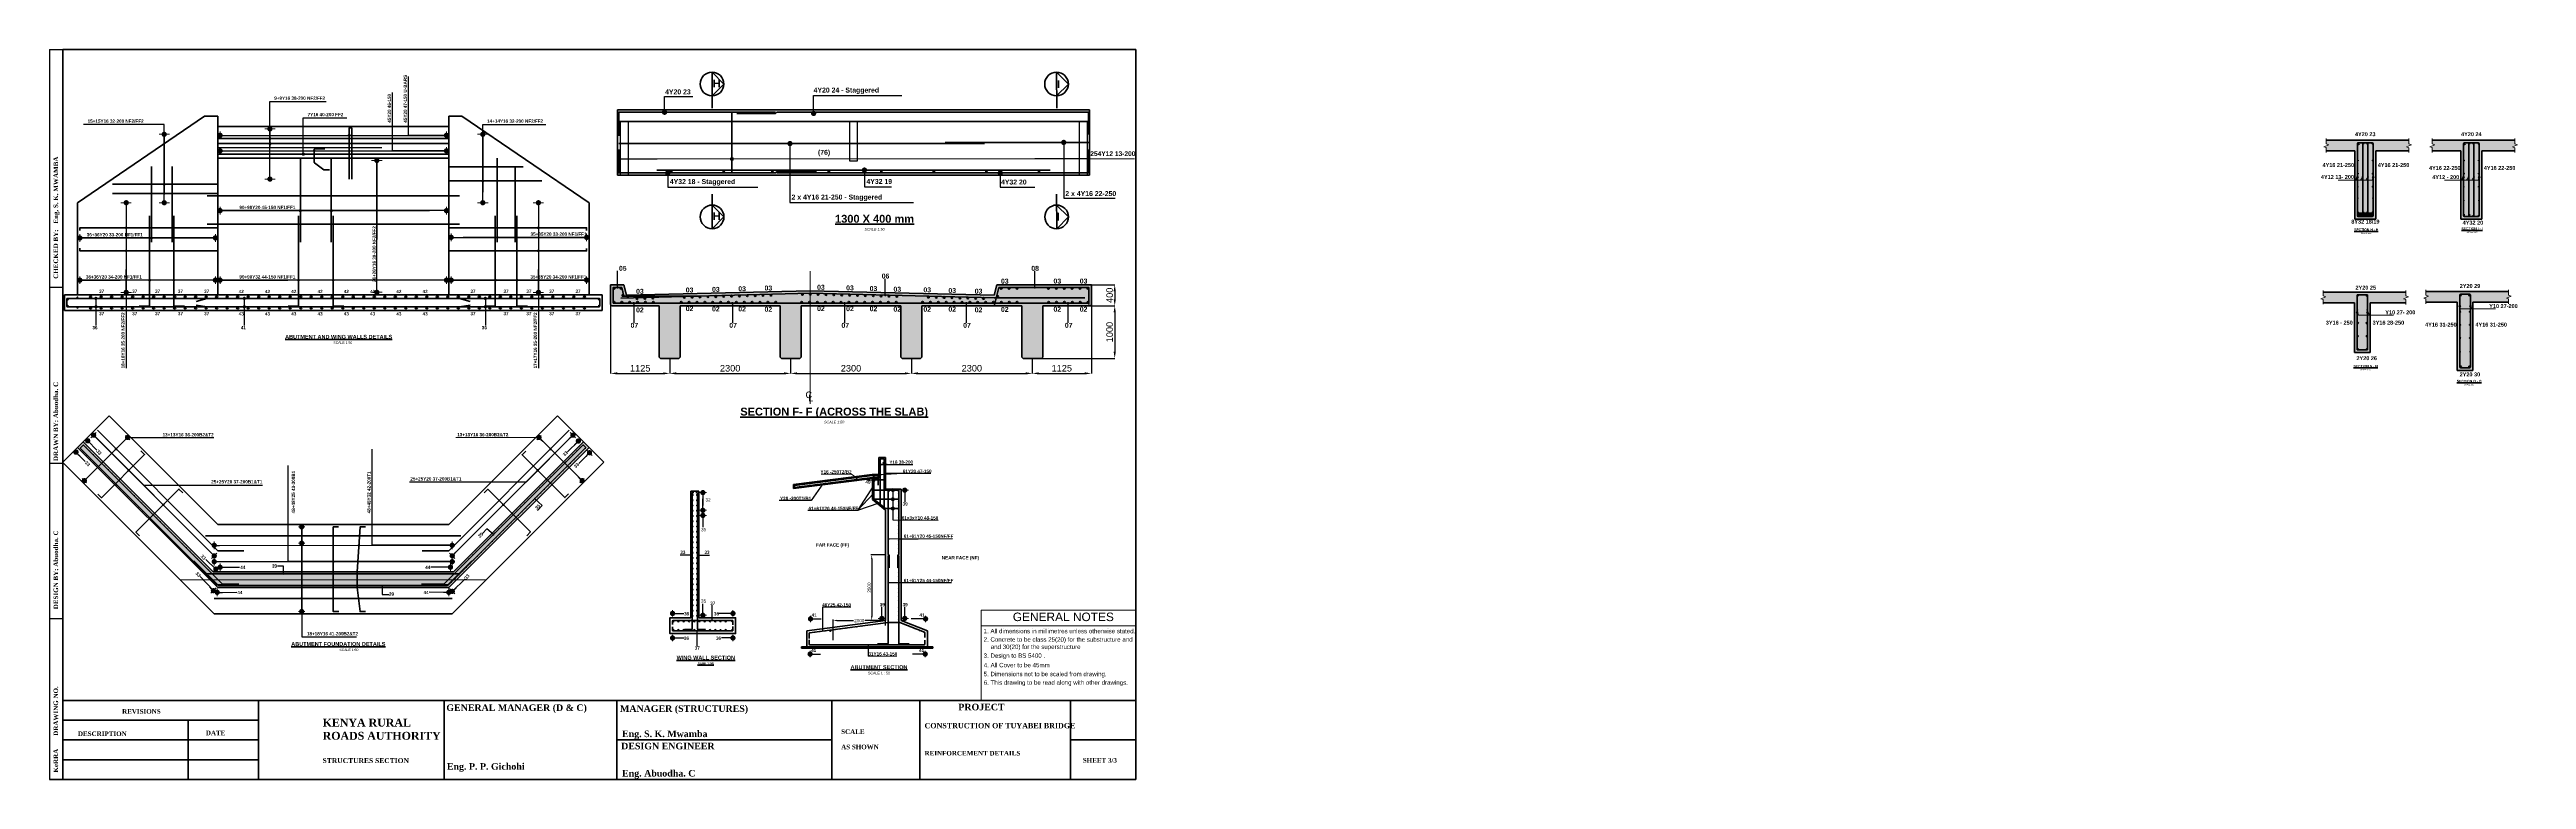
# Paper-space layout 'A1 REINF (2)' of a CAD drawing. Header units: millimetres. Extents: x 1 to 1887, y 1 to 557.
# The model-space entities are those that its viewports show. They can reach past a viewport. Long polylines and large blocks are cut down to what shows.
import ezdxf

# ---------------------------------------------------------------- set-up
doc = ezdxf.new("R2010")
doc.units = ezdxf.units.MM
doc.header["$MEASUREMENT"] = 0
doc.linetypes.add('CENTER2', pattern=[1.125, 0.75, -0.125, 0.125, -0.125])
doc.linetypes.add('DASHED2', pattern=[0.375, 0.25, -0.125])
for name, color, linetype, lineweight in [('BORDER', 3, 'Continuous', 60), ('centreline', 4, 'CENTER2', 15), ('dimension', 252, 'Continuous', 20), ('hidden', 5, 'DASHED2', 30), ('lettering', 120, 'Continuous', 25), ('outline', 3, 'Continuous', 35), ('reinforcement', 6, 'Continuous', 50), ('TEXT', 230, 'Continuous', 25), ('titles', 2, 'Continuous', 40)]:
    doc.layers.add(name, color=color, linetype=linetype, lineweight=lineweight)
doc.layers.add('viewport', color=20, linetype='Continuous')
doc.layers.get('viewport').off()
doc.styles.add('ARIAL', font='arial.ttf')
doc.dimstyles.new('Dimstyle_50', dxfattribs={"dimtxt": 125, "dimasz": 125, "dimexe": 33, "dimexo": 25, "dimgap": 33, "dimtad": 1, "dimdec": 0, "dimzin": 0, "dimdsep": 46, "dimtxsty": 'ARIAL', "dimcen": 0.09, "dimclrd": 256, "dimclrt": 1, "dimadec": 0, "dimazin": 0, "dimtfac": 1, "dimtdec": 0, "dimtmove": 2, "dimatfit": 3, "dimldrblk": 'DOT', "dimfxl": 33, "dimtolj": 1, "dimtzin": 0, "dimarcsym": 0})
doc.dimstyles.new('scale_50', dxfattribs={"dimtxt": 250, "dimasz": 250, "dimexe": 0.25, "dimexo": 0.25, "dimgap": 66, "dimtad": 1, "dimdec": 0, "dimlfac": 0.5, "dimzin": 0, "dimdsep": 46, "dimtxsty": 'ARIAL', "dimcen": 0.09, "dimclrd": 4, "dimclre": 5, "dimclrt": 1, "dimadec": 0, "dimazin": 0, "dimtfac": 1, "dimtdec": 0, "dimtmove": 2, "dimatfit": 3, "dimfxl": 1, "dimtolj": 1, "dimtzin": 0, "dimarcsym": 0})

# ---------------------------------------------------------------- blocks, each defined once
blk = doc.blocks.new('*D140')
at = {"layer": 'Defpoints', "color": 0, "transparency": 16777216}
for p in [(-1230691, 226604), (-1228441, 224554), (-1228441, 223982)]:
    blk.add_point(p, dxfattribs=at)
at = {"layer": 'dimension', "color": 5, "lineweight": -2, "transparency": 16777216}
for p, q in [((-1230691, 226604), (-1230691, 223982)), ((-1228441, 224554), (-1228441, 223982))]:
    blk.add_line(p, q, dxfattribs=at)
at = {"layer": 'dimension', "color": 4, "lineweight": -2, "transparency": 16777216}
blk.add_line((-1230441, 223982), (-1228691, 223982), dxfattribs=at)
at = {"layer": 'dimension', "color": 4, "transparency": 16777216}
for points in [[(-1230441, 224024), (-1230441, 223940), (-1230691, 223982)], [(-1228691, 224024), (-1228691, 223940), (-1228441, 223982)]]:
    blk.add_solid(points, dxfattribs=at)
at = {"layer": 'dimension', "color": 1, "transparency": 16777216, "insert": (-1229566, 224176), "char_height": 250, "attachment_point": 5, "style": 'ARIAL'}
blk.add_mtext('\\A1;1125', dxfattribs=at)
blk = doc.blocks.new('*D141')
at = {"layer": 'Defpoints', "color": 0, "transparency": 16777216}
for p in [(-1228441, 224554), (-1223841, 224554), (-1223841, 223982)]:
    blk.add_point(p, dxfattribs=at)
at = {"layer": 'dimension', "color": 5, "lineweight": -2, "transparency": 16777216}
for p, q in [((-1228441, 224554), (-1228441, 223982)), ((-1223841, 224554), (-1223841, 223982))]:
    blk.add_line(p, q, dxfattribs=at)
at = {"layer": 'dimension', "color": 4, "lineweight": -2, "transparency": 16777216}
blk.add_line((-1228191, 223982), (-1224091, 223982), dxfattribs=at)
at = {"layer": 'dimension', "color": 4, "transparency": 16777216}
for points in [[(-1228191, 224024), (-1228191, 223940), (-1228441, 223982)], [(-1224091, 224024), (-1224091, 223940), (-1223841, 223982)]]:
    blk.add_solid(points, dxfattribs=at)
at = {"layer": 'dimension', "color": 1, "transparency": 16777216, "insert": (-1226141, 224176), "char_height": 250, "attachment_point": 5, "style": 'ARIAL'}
blk.add_mtext('\\A1;2300', dxfattribs=at)
blk = doc.blocks.new('*D93')
at = {"layer": 'Defpoints', "color": 0, "transparency": 16777216}
for p in [(-1223841, 224554), (-1219241, 224554), (-1219241, 223982)]:
    blk.add_point(p, dxfattribs=at)
at = {"layer": 'dimension', "color": 5, "lineweight": -2, "transparency": 16777216}
for p, q in [((-1223841, 224554), (-1223841, 223982)), ((-1219241, 224554), (-1219241, 223982))]:
    blk.add_line(p, q, dxfattribs=at)
at = {"layer": 'dimension', "color": 4, "lineweight": -2, "transparency": 16777216}
blk.add_line((-1223591, 223982), (-1219491, 223982), dxfattribs=at)
at = {"layer": 'dimension', "color": 4, "transparency": 16777216}
for points in [[(-1223591, 224024), (-1223591, 223940), (-1223841, 223982)], [(-1219491, 224024), (-1219491, 223940), (-1219241, 223982)]]:
    blk.add_solid(points, dxfattribs=at)
at = {"layer": 'dimension', "color": 1, "transparency": 16777216, "insert": (-1221541, 224176), "char_height": 250, "attachment_point": 5, "style": 'ARIAL'}
blk.add_mtext('\\A1;2300', dxfattribs=at)
blk = doc.blocks.new('*D142')
at = {"layer": 'Defpoints', "color": 0, "transparency": 16777216}
for p in [(-1219241, 224554), (-1214641, 224554), (-1214641, 223982)]:
    blk.add_point(p, dxfattribs=at)
at = {"layer": 'dimension', "color": 5, "lineweight": -2, "transparency": 16777216}
for p, q in [((-1219241, 224554), (-1219241, 223982)), ((-1214641, 224554), (-1214641, 223982))]:
    blk.add_line(p, q, dxfattribs=at)
at = {"layer": 'dimension', "color": 4, "lineweight": -2, "transparency": 16777216}
blk.add_line((-1218991, 223982), (-1214891, 223982), dxfattribs=at)
at = {"layer": 'dimension', "color": 4, "transparency": 16777216}
for points in [[(-1218991, 224024), (-1218991, 223940), (-1219241, 223982)], [(-1214891, 224024), (-1214891, 223940), (-1214641, 223982)]]:
    blk.add_solid(points, dxfattribs=at)
at = {"layer": 'dimension', "color": 1, "transparency": 16777216, "insert": (-1216941, 224176), "char_height": 250, "attachment_point": 5, "style": 'ARIAL'}
blk.add_mtext('\\A1;2300', dxfattribs=at)
blk = doc.blocks.new('*D143')
at = {"layer": 'Defpoints', "color": 0, "transparency": 16777216}
for p in [(-1212391, 226604), (-1214641, 224554), (-1212391, 223982)]:
    blk.add_point(p, dxfattribs=at)
at = {"layer": 'dimension', "color": 5, "lineweight": -2, "transparency": 16777216}
for p, q in [((-1212391, 226604), (-1212391, 223982)), ((-1214641, 224554), (-1214641, 223982))]:
    blk.add_line(p, q, dxfattribs=at)
at = {"layer": 'dimension', "color": 4, "lineweight": -2, "transparency": 16777216}
blk.add_line((-1214391, 223982), (-1212641, 223982), dxfattribs=at)
at = {"layer": 'dimension', "color": 4, "transparency": 16777216}
for points in [[(-1214391, 224024), (-1214391, 223940), (-1214641, 223982)], [(-1212641, 224024), (-1212641, 223940), (-1212391, 223982)]]:
    blk.add_solid(points, dxfattribs=at)
at = {"layer": 'dimension', "color": 1, "transparency": 16777216, "insert": (-1213516, 224176), "char_height": 250, "attachment_point": 5, "style": 'ARIAL'}
blk.add_mtext('\\A1;1125', dxfattribs=at)
blk = doc.blocks.new('*D144')
at = {"layer": 'Defpoints', "color": 0, "transparency": 16777216}
for p in [(-1212391, 227354), (-1212441, 226554), (-1211501, 226554)]:
    blk.add_point(p, dxfattribs=at)
at = {"layer": 'dimension', "color": 5, "lineweight": -2, "transparency": 16777216}
for p, q in [((-1212391, 227354), (-1211501, 227354)), ((-1212441, 226554), (-1211501, 226554))]:
    blk.add_line(p, q, dxfattribs=at)
at = {"layer": 'dimension', "color": 4, "lineweight": -2, "transparency": 16777216}
blk.add_line((-1211501, 227104), (-1211501, 226804), dxfattribs=at)
at = {"layer": 'dimension', "color": 4, "transparency": 16777216}
for points in [[(-1211543, 227104), (-1211459, 227104), (-1211501, 227354)], [(-1211543, 226804), (-1211459, 226804), (-1211501, 226554)]]:
    blk.add_solid(points, dxfattribs=at)
at = {"layer": 'dimension', "color": 1, "transparency": 16777216, "insert": (-1211695, 226954), "char_height": 250, "attachment_point": 5, "rotation": 90, "style": 'ARIAL'}
blk.add_mtext('\\A1;400', dxfattribs=at)
blk = doc.blocks.new('*D145')
at = {"layer": 'Defpoints', "color": 0, "transparency": 16777216}
for p in [(-1212441, 226554), (-1214291, 224554), (-1211501, 224554)]:
    blk.add_point(p, dxfattribs=at)
at = {"layer": 'dimension', "color": 5, "lineweight": -2, "transparency": 16777216}
for p, q in [((-1212441, 226554), (-1211501, 226554)), ((-1214291, 224554), (-1211501, 224554))]:
    blk.add_line(p, q, dxfattribs=at)
at = {"layer": 'dimension', "color": 4, "lineweight": -2, "transparency": 16777216}
blk.add_line((-1211501, 226304), (-1211501, 224804), dxfattribs=at)
at = {"layer": 'dimension', "color": 4, "transparency": 16777216}
for points in [[(-1211543, 226304), (-1211459, 226304), (-1211501, 226554)], [(-1211543, 224804), (-1211459, 224804), (-1211501, 224554)]]:
    blk.add_solid(points, dxfattribs=at)
at = {"layer": 'dimension', "color": 1, "transparency": 16777216, "insert": (-1211695, 225554), "char_height": 250, "attachment_point": 5, "rotation": 90, "style": 'ARIAL'}
blk.add_mtext('\\A1;1000', dxfattribs=at)
blk = doc.blocks.new('_Dot')
at = {"color": 0, "linetype": 'ByBlock', "lineweight": -2}
blk.add_line((-0.5, 0), (-1, 0), dxfattribs=at)
at = {"color": 0, "linetype": 'ByBlock', "const_width": 0.5}
blk.add_lwpolyline([(-0.25, 0, 1), (0.25, 0, 1)], format="xyb", close=True, dxfattribs=at)
blk = doc.blocks.new('*D112')
at = {"layer": 'Defpoints', "color": 0, "transparency": 16777216}
for p in [(-1241700, 153729), (-1241700, 152949), (-1239700, 153511)]:
    blk.add_point(p, dxfattribs=at)
at = {"layer": 'dimension', "color": 0, "lineweight": -2, "transparency": 16777216}
for p, q in [((-1241700, 152974), (-1241700, 153762)), ((-1239700, 153536), (-1239700, 153762))]:
    blk.add_line(p, q, dxfattribs=at)
at = {"layer": 'dimension', "lineweight": -2, "transparency": 16777216}
for p, q in [((-1241550, 153729), (-1240921, 153729)), ((-1239850, 153729), (-1240480, 153729))]:
    blk.add_line(p, q, dxfattribs=at)
at = {"layer": 'dimension', "transparency": 16777216}
for points in [[(-1241550, 153754), (-1241550, 153704), (-1241700, 153729)], [(-1239850, 153754), (-1239850, 153704), (-1239700, 153729)]]:
    blk.add_solid(points, dxfattribs=at)
at = {"layer": 'dimension', "color": 1, "transparency": 16777216, "insert": (-1240700, 153724), "char_height": 125, "attachment_point": 5, "style": 'ARIAL'}
blk.add_mtext('\\A1;2000', dxfattribs=at)
blk = doc.blocks.new('*D113')
at = {"layer": 'Defpoints', "color": 0, "transparency": 16777216}
for p in [(-1239700, 156229), (-1240228, 153729), (-1239700, 153729)]:
    blk.add_point(p, dxfattribs=at)
at = {"layer": 'dimension', "color": 0, "lineweight": -2, "transparency": 16777216}
for p, q in [((-1239725, 156229), (-1240261, 156229)), ((-1239725, 153729), (-1240261, 153729))]:
    blk.add_line(p, q, dxfattribs=at)
at = {"layer": 'dimension', "lineweight": -2, "transparency": 16777216}
blk.add_line((-1240228, 156079), (-1240228, 153879), dxfattribs=at)
at = {"layer": 'dimension', "transparency": 16777216}
for points in [[(-1240253, 156079), (-1240203, 156079), (-1240228, 156229)], [(-1240253, 153879), (-1240203, 153879), (-1240228, 153729)]]:
    blk.add_solid(points, dxfattribs=at)
at = {"layer": 'dimension', "color": 1, "transparency": 16777216, "insert": (-1240324, 154979), "char_height": 125, "attachment_point": 5, "rotation": 90, "style": 'ARIAL'}
blk.add_mtext('\\A1;2500', dxfattribs=at)

msp = doc.modelspace()

# ---------------------------------------------------------------- hatches: boundary and pattern name
at = {"layer": 'reinforcement', "true_color": 0xf0f0f0}
for points in [[(-1224241.1, 224604), (-1224191.1, 224554), (-1223491.1, 224554), (-1223441.1, 224604), (-1223441.1, 226554), (-1223091.1, 226554), (-1223091.1, 226654.2), (-1223116.6, 226654.2, -0.0595348), (-1223124.2, 226654.2), (-1223416.6, 226654.2, -0.0585392), (-1223424.1, 226654.2), (-1224402, 226654.2, -0.0551453), (-1224409, 226654.2), (-1224702, 226654.2, -0.05407), (-1224708.9, 226654.2), (-1225002.1, 226654.2, -0.0529731), (-1225008.9, 226654.2), (-1225302.2, 226654.2, -0.0518533), (-1225308.8, 226654.2), (-1225602.2, 226654.2, -0.050709), (-1225608.7, 226654.2), (-1225902.3, 226654.2, -0.0495386), (-1225908.6, 226654.2), (-1226202.4, 226654.1, -0.0483401), (-1226208.6, 226654.1), (-1226502.5, 226654.1, -0.0471114), (-1226508.5, 226654.1), (-1226802.5, 226654.1, -0.0458502), (-1226808.4, 226654.1), (-1227102.6, 226654.1, -0.0445535), (-1227108.3, 226654.1), (-1227402.7, 226654.1, -0.0432183), (-1227408.2, 226654.1), (-1227702.8, 226654.1, -0.0418408), (-1227708.1, 226654.1), (-1228002.9, 226654.1, -0.0404168), (-1228008.1, 226654.1), (-1229063.5, 226654.1, -0.034925), (-1229067.9, 226654.1), (-1229363.6, 226654.1, -0.0332075), (-1229367.8, 226654.1), (-1229663.7, 226654.1, -0.0313967), (-1229667.7, 226654.1), (-1229963.8, 226654.1, -0.0294753), (-1229967.6, 226654.1), (-1230263.9, 226654, -0.02742), (-1230267.4, 226654), (-1230557.5, 226654, -0.0252494), (-1230560.7, 226654), (-1230591.1, 226654), (-1230591.1, 226685.5, -0.0075486), (-1230591.1, 226686.5), (-1230591.1, 227222.4, -0.0075486), (-1230591.1, 227223.4), (-1230591.1, 227254), (-1230566.5, 227254, -0.1178308), (-1230551.6, 227254), (-1230300.5, 227254, -0.1178308), (-1230285.6, 227254), (-1230269.1, 227254), (-1230265.4, 227239, -0.1410865), (-1230261.1, 227221.8), (-1230185.4, 226918.9), (-1230042.6, 226919.2, -0.1678358), (-1230021.7, 226919.3), (-1227246.1, 226925.5), (-1226996.3, 226931.7, -0.1200314), (-1226981.2, 226932.1), (-1226696.5, 226939.2, -0.1216227), (-1226681.2, 226939.5), (-1226396.7, 226946.6, -0.1231946), (-1226381.2, 226947), (-1226096.9, 226954.1, -0.1247479), (-1226081.2, 226954.5), (-1225797.1, 226961.6, -0.1262833), (-1225781.2, 226962), (-1225497.3, 226969, -0.1278013), (-1225481.2, 226969.4), (-1225197.5, 226976.5, -0.1293027), (-1225181.2, 226976.9), (-1224897.7, 226984, -0.1307879), (-1224881.2, 226984.4), (-1224597.8, 226991.5, -0.1322576), (-1224581.2, 226991.9), (-1223398.6, 227021.3, -0.1379906), (-1223381.2, 227021.8), (-1223098.7, 227028.8, -0.0611446), (-1223091.1, 227030.2), (-1223091.1, 227129), (-1230091.1, 226954), (-1230191.1, 227354), (-1230691.1, 227354), (-1230691.1, 226604), (-1230641.1, 226554), (-1228841.1, 226554), (-1228841.1, 224604), (-1228791.1, 224554), (-1228091.1, 224554), (-1228041.1, 224604), (-1228041.1, 226554), (-1224241.1, 226554)], [(-1219641.1, 224604), (-1219591.1, 224554), (-1218891.1, 224554), (-1218841.1, 224604), (-1218841.1, 226554), (-1215041.1, 226554), (-1215041.1, 224604), (-1214991.1, 224554), (-1214291.1, 224554), (-1214241.1, 224604), (-1214241.1, 226554), (-1212441.1, 226554), (-1212391.1, 226604), (-1212391.1, 227354), (-1215991.1, 227354), (-1216091.1, 226954), (-1223091.1, 227129), (-1223091.1, 227030.2, -0.0927588), (-1223079.4, 227028.7), (-1222801, 227021.8, -0.1394257), (-1222783.5, 227021.3), (-1222501.1, 227014.3, -0.139455), (-1222483.6, 227013.8), (-1222201.2, 227006.8, -0.1394843), (-1222183.7, 227006.3), (-1221901.3, 226999.3, -0.1395137), (-1221883.8, 226998.8), (-1221601.4, 226991.8, -0.139543), (-1221583.8, 226991.3), (-1221301.5, 226984.3, -0.1395723), (-1221283.9, 226983.8), (-1221001.6, 226976.8, -0.1396016), (-1220984, 226976.3), (-1220701.7, 226969.3, -0.1396308), (-1220684.1, 226968.8), (-1220401.7, 226961.8, -0.1396601), (-1220384.2, 226961.3), (-1220101.8, 226954.3, -0.1396894), (-1220084.3, 226953.8), (-1219801.9, 226946.8, -0.1397187), (-1219784.4, 226946.3), (-1218602.3, 226916.8, -0.1398357), (-1218584.8, 226916.4), (-1218302.4, 226909.3, -0.139865), (-1218284.9, 226908.9), (-1218002.5, 226901.8, -0.1398942), (-1217985, 226901.4), (-1217702.6, 226894.3, -0.1399234), (-1217685, 226893.9), (-1217402.7, 226886.8, -0.1399527), (-1217385.1, 226886.4), (-1217102.8, 226879.3, -0.1399819), (-1217085.2, 226878.9), (-1216802.9, 226871.8, -0.1400111), (-1216785.3, 226871.4), (-1216503, 226864.3, -0.1400403), (-1216485.4, 226863.9), (-1216093.6, 226854.1), (-1216013.5, 226854.1), (-1215913, 227254), (-1215825.1, 227254, -0.0324327), (-1215820.9, 227254), (-1215525.1, 227254, -0.0324327), (-1215520.9, 227254), (-1215225.1, 227254, -0.0324327), (-1215220.9, 227254), (-1214025.1, 227254, -0.0324327), (-1214020.9, 227254), (-1213725.1, 227254, -0.0324327), (-1213720.9, 227254), (-1213425.1, 227254, -0.0324327), (-1213420.9, 227254), (-1213125.1, 227254, -0.0324327), (-1213120.9, 227254), (-1212825.1, 227254, -0.0324327), (-1212820.9, 227254), (-1212525.1, 227254, -0.0324327), (-1212520.9, 227254), (-1212491.1, 227254), (-1212491.1, 227224, -0.0293275), (-1212491.1, 227220.2), (-1212491.1, 226705.5, -0.1653291), (-1212484.4, 226686, -0.1653291), (-1212491.1, 226666.5), (-1212491.1, 226654.5), (-1212510.9, 226654.5, -0.0878491), (-1212522, 226654.5), (-1212810.9, 226654.5, -0.0871719), (-1212822, 226654.5), (-1213110.9, 226654.5, -0.0864894), (-1213121.9, 226654.5), (-1213411, 226654.5, -0.0858017), (-1213421.9, 226654.5), (-1213711, 226654.5, -0.0851086), (-1213721.8, 226654.5), (-1214011.1, 226654.5, -0.08441), (-1214021.8, 226654.5), (-1215211.2, 226654.4, -0.0815575), (-1215221.6, 226654.4), (-1215511.3, 226654.4, -0.080829), (-1215521.6, 226654.4), (-1215811.3, 226654.4, -0.0800941), (-1215821.5, 226654.4), (-1216111.4, 226654.4, -0.0793526), (-1216121.5, 226654.4), (-1216411.4, 226654.4, -0.0786043), (-1216421.4, 226654.4), (-1216711.5, 226654.4, -0.0778489), (-1216721.4, 226654.4), (-1217011.5, 226654.4, -0.0770864), (-1217021.3, 226654.4), (-1217311.6, 226654.4, -0.0763164), (-1217321.3, 226654.4), (-1217611.6, 226654.4, -0.0755387), (-1217621.2, 226654.4), (-1217911.7, 226654.4, -0.0747531), (-1217921.2, 226654.4), (-1218211.7, 226654.3, -0.0739594), (-1218221.1, 226654.3), (-1218511.8, 226654.3, -0.0731572), (-1218521.1, 226654.3), (-1218811.8, 226654.3, -0.0723463), (-1218821, 226654.3), (-1219815.9, 226654.3, -0.0695656), (-1219824.8, 226654.3), (-1220116, 226654.3, -0.0687132), (-1220124.7, 226654.3), (-1220416, 226654.3, -0.0678504), (-1220424.7, 226654.3), (-1220716.1, 226654.3, -0.0669766), (-1220724.6, 226654.3), (-1221016.2, 226654.3, -0.0660915), (-1221024.6, 226654.3), (-1221316.2, 226654.3, -0.0651946), (-1221324.5, 226654.3), (-1221616.3, 226654.3, -0.0642854), (-1221624.5, 226654.3), (-1221916.3, 226654.3, -0.0633633), (-1221924.4, 226654.3), (-1222216.4, 226654.2, -0.0624279), (-1222224.3, 226654.2), (-1222516.4, 226654.2, -0.0614784), (-1222524.3, 226654.2), (-1222816.5, 226654.2, -0.0605143), (-1222824.2, 226654.2), (-1223091.1, 226654.2), (-1223091.1, 226554), (-1219641.1, 226554)], [(-1226203.8, 212470.6), (-1226203.8, 212333.3), (-1226105.7, 212294.4), (-1226289.8, 212222.9), (-1226207.5, 212190.4), (-1226207.5, 212070.6), (-1225113.2, 212070.6), (-1225113.2, 210952), (-1225097.4, 210952), (-1225037.8, 211045.7, -0.2107299), (-1225049.7, 211072.6, -0.4142136), (-1225013.2, 211109.1), (-1225013.2, 211202.6, -0.0011825), (-1225013.2, 211202.6), (-1225013.2, 211702.6, -0.0011825), (-1225013.2, 211702.6), (-1225013.2, 212338.6, -0.4142136), (-1224981.2, 212370.6), (-1224445.2, 212370.6, -0.4142136), (-1224413.2, 212338.6), (-1224413.2, 211702.6, -0.0011825), (-1224413.2, 211702.6), (-1224413.2, 211202.6, -0.0011825), (-1224413.2, 211202.6), (-1224413.2, 211109.1, -0.4142136), (-1224376.7, 211072.6, -0.4142136), (-1224413.2, 211036.1), (-1224413.2, 210702.6, -0.0011825), (-1224413.2, 210702.6), (-1224413.2, 209602.6, -0.4142136), (-1224445.2, 209570.6), (-1224981.2, 209570.6, -0.4142136), (-1225013.2, 209602.6), (-1225013.2, 210952), (-1225113.2, 210952), (-1225113.2, 209470.6), (-1224313.2, 209470.6), (-1224313.2, 212070.6), (-1223058.8, 212070.6), (-1223058.8, 212188.3), (-1223141.1, 212220.8), (-1222956.9, 212292.3), (-1223055, 212331.1), (-1223055, 212470.6)], [(-1222165.9, 212470.6), (-1222165.9, 212333.3), (-1222067.8, 212294.4), (-1222252, 212222.9), (-1222169.7, 212190.4), (-1222169.7, 212070.6), (-1221075.3, 212070.6), (-1221075.3, 210952), (-1221059.6, 210952), (-1220999.9, 211045.7, -0.2107299), (-1221011.8, 211072.6, -0.4142136), (-1220975.3, 211109.1), (-1220975.3, 211202.6, -0.0011825), (-1220975.3, 211202.6), (-1220975.3, 211702.6, -0.0011825), (-1220975.3, 211702.6), (-1220975.3, 212338.6, -0.4142136), (-1220943.3, 212370.6), (-1220407.3, 212370.6, -0.4142136), (-1220375.3, 212338.6), (-1220375.3, 211702.6, -0.0011825), (-1220375.3, 211702.6), (-1220375.3, 211202.6, -0.0011825), (-1220375.3, 211202.6), (-1220375.3, 211109.1, -0.4142136), (-1220338.8, 211072.6, -0.4142136), (-1220375.3, 211036.1), (-1220375.3, 210702.6, -0.0011825), (-1220375.3, 210702.6), (-1220375.3, 209602.6, -0.4142136), (-1220407.3, 209570.6), (-1220943.3, 209570.6, -0.4142136), (-1220975.3, 209602.6), (-1220975.3, 210952), (-1221075.3, 210952), (-1221075.3, 209470.6), (-1220275.3, 209470.6), (-1220275.3, 212070.6), (-1219020.9, 212070.6), (-1219020.9, 212188.3), (-1219103.2, 212220.8), (-1218919.1, 212292.3), (-1219017.2, 212331.1), (-1219017.2, 212470.6)], [(-1225049.7, 211072.6, -1), (-1224976.7, 211072.6, -0.4142136), (-1225013.2, 211036.1), (-1225013.2, 210952), (-1225097.4, 210952), (-1225037.8, 211045.7, -0.2107299)], [(-1221059.6, 210952), (-1220975.3, 210952), (-1220975.3, 211036.1, -0.1871481), (-1220999.9, 211045.7)], [(-1223173.7, 206290.7), (-1223173.7, 206408.3), (-1223256, 206440.8), (-1223071.8, 206512.4), (-1223169.9, 206551.2), (-1223169.9, 206690.7), (-1226318.7, 206690.7), (-1226318.7, 206553.3), (-1226220.6, 206514.5), (-1226404.8, 206443), (-1226322.5, 206410.5), (-1226322.5, 206290.7), (-1225128.1, 206290.7), (-1225128.1, 204390.7), (-1224528.1, 204390.7), (-1224528.1, 205818.3), (-1224628.1, 205818.3), (-1224628.1, 204515.7, -0.4142136), (-1224653.1, 204490.7), (-1225003.1, 204490.7, -0.4142136), (-1225028.1, 204515.7), (-1225028.1, 205881.2, -0.4142136), (-1225064.6, 205917.7, -0.4142136), (-1225028.1, 205954.2), (-1225028.1, 206565.7, -0.4142136), (-1225003.1, 206590.7), (-1224653.1, 206590.7, -0.4142136), (-1224628.1, 206565.7), (-1224628.1, 205954.2, -0.4142136), (-1224591.6, 205917.7, -0.2479159), (-1224607.5, 205887.6), (-1224542.6, 205818.3), (-1224528.1, 205818.3), (-1224528.1, 206290.7)], [(-1219259.3, 206314.3), (-1219259.3, 206431.9), (-1219341.6, 206464.4), (-1219157.4, 206536), (-1219255.5, 206574.8), (-1219255.5, 206714.3), (-1222404.3, 206714.3), (-1222404.3, 206576.9), (-1222306.2, 206538.1), (-1222490.3, 206466.5), (-1222408, 206434), (-1222408, 206314.3), (-1221213.7, 206314.3), (-1221213.7, 203714.3), (-1220613.7, 203714.3), (-1220613.7, 206054.4), (-1220713.7, 206054.4), (-1220713.7, 205946.3, -0.0011825), (-1220713.7, 205946.2), (-1220713.7, 205446.3, -0.0011825), (-1220713.7, 205446.2), (-1220713.7, 204946.3, -0.0011825), (-1220713.7, 204946.2), (-1220713.7, 203846.3, -0.4142136), (-1220745.7, 203814.3), (-1221081.7, 203814.3, -0.4142136), (-1221113.7, 203846.3), (-1221113.7, 204946.2, -0.0011825), (-1221113.7, 204946.3), (-1221113.7, 205446.2, -0.0011825), (-1221113.7, 205446.3), (-1221113.7, 205946.2, -0.0011825), (-1221113.7, 205946.3), (-1221113.7, 206119.3), (-1221116.5, 206126.7, -0.4142136), (-1221153, 206163.2, -0.436897), (-1221113.7, 206199.6), (-1221113.7, 206582.3, -0.4142136), (-1221081.7, 206614.3), (-1220745.7, 206614.3, -0.4142136), (-1220713.7, 206582.3), (-1220713.7, 206199.8, -0.4150975), (-1220677.1, 206163.2, -0.2479159), (-1220693, 206133.1), (-1220648.5, 206054.4), (-1220613.7, 206054.4), (-1220613.7, 206314.3)]]:
    msp.add_hatch(color=7, dxfattribs=at).paths.add_polyline_path(points)
at = {"layer": 'reinforcement'}
h = msp.add_hatch(color=256, dxfattribs=at)
h.paths.add_polyline_path([(-1230527.1, 227222.9), (-1230591.1, 227222.9, -1)])
h.paths.add_polyline_path([(-1230591.1, 227222.9), (-1230527.1, 227222.9, -1)])
at = {"layer": 'reinforcement', "true_color": 0xf0f0f0}
h = msp.add_hatch(color=7, dxfattribs=at)
h.paths.add_polyline_path([(-1230261.1, 227221.8, -0.9824823), (-1230325.1, 227222.9, -0.347061), (-1230300.5, 227254), (-1230551.6, 227254, -0.347061), (-1230527.1, 227222.9, -0.9924799), (-1230591.1, 227222.4), (-1230591.1, 226686.5, -0.9924799), (-1230527.1, 226686, -0.3994949), (-1230557.5, 226654), (-1230267.4, 226654, -0.3982522), (-1230297.7, 226686, -1), (-1230233.7, 226686, -0.3982378), (-1230263.9, 226654), (-1229967.6, 226654.1, -0.397063), (-1229997.7, 226686, -1), (-1229933.7, 226686, -0.3970486), (-1229963.8, 226654.1), (-1229667.7, 226654.1, -0.3959523), (-1229697.7, 226686, -1), (-1229633.7, 226686, -0.3959379), (-1229663.7, 226654.1), (-1229367.8, 226654.1, -0.3949064), (-1229397.7, 226686, -1), (-1229333.7, 226686, -0.394892), (-1229363.6, 226654.1), (-1229067.9, 226654.1, -0.3939152), (-1229097.7, 226686, -1), (-1229033.7, 226686, -0.3939008), (-1229063.5, 226654.1), (-1228008.1, 226654.1, -0.3907512), (-1228037.5, 226686, -1), (-1227973.5, 226686, -0.3907368), (-1228002.9, 226654.1), (-1227708.1, 226654.1, -0.389932), (-1227737.5, 226686, -1), (-1227673.5, 226686, -0.3899177), (-1227702.8, 226654.1), (-1227408.2, 226654.1, -0.3891402), (-1227437.5, 226686, -1), (-1227373.5, 226686, -0.3891259), (-1227402.7, 226654.1), (-1227108.3, 226654.1, -0.3883732), (-1227137.5, 226686, -1), (-1227073.5, 226686, -0.3883589), (-1227102.6, 226654.1), (-1226808.4, 226654.1, -0.3876288), (-1226837.5, 226686, -1), (-1226773.5, 226686, -0.3876145), (-1226802.5, 226654.1), (-1226508.5, 226654.1, -0.3869051), (-1226537.5, 226686, -1), (-1226473.5, 226686, -0.3868908), (-1226502.5, 226654.1), (-1226208.6, 226654.1, -0.3862006), (-1226237.5, 226686, -1), (-1226173.5, 226686, -0.3861863), (-1226202.4, 226654.1), (-1225908.6, 226654.2, -0.3855138), (-1225937.5, 226686, -1), (-1225873.5, 226686, -0.3854995), (-1225902.3, 226654.2), (-1225608.7, 226654.2, -0.3848435), (-1225637.5, 226686, -1), (-1225573.5, 226686, -0.3848292), (-1225602.2, 226654.2), (-1225308.8, 226654.2, -0.3841885), (-1225337.5, 226686, -1), (-1225273.5, 226686, -0.3841742), (-1225302.2, 226654.2), (-1225008.9, 226654.2, -0.3835478), (-1225037.5, 226686, -1), (-1224973.5, 226686, -0.3835335), (-1225002.1, 226654.2), (-1224708.9, 226654.2, -0.3829206), (-1224737.5, 226686, -1), (-1224673.5, 226686, -0.3829063), (-1224702, 226654.2), (-1224409, 226654.2, -0.3823061), (-1224437.5, 226686, -1), (-1224373.5, 226686, -0.3822918), (-1224402, 226654.2), (-1223424.1, 226654.2, -0.3803686), (-1223452.4, 226686, -1), (-1223388.4, 226686, -0.3803544), (-1223416.6, 226654.2), (-1223124.2, 226654.2, -0.3798009), (-1223152.4, 226686, -0.8119305), (-1223091.1, 226698.9), (-1223091.1, 226966.3, -0.397432), (-1223121.2, 226998.3, -0.3283093), (-1223098.7, 227028.8), (-1223381.2, 227021.8, -0.3429329), (-1223357.1, 226990.8, -1), (-1223421.1, 226990.8, -0.3290697), (-1223398.6, 227021.3), (-1224581.2, 226991.9, -0.3460821), (-1224556.8, 226960.8, -1), (-1224620.8, 226960.8, -0.3321926), (-1224597.8, 226991.5), (-1224881.2, 226984.4, -0.3468911), (-1224856.7, 226953.3, -1), (-1224920.7, 226953.3, -0.3329948), (-1224897.7, 226984), (-1225181.2, 226976.9, -0.3477095), (-1225156.6, 226945.8, -1), (-1225220.6, 226945.8, -0.3338063), (-1225197.5, 226976.5), (-1225481.2, 226969.4, -0.3485375), (-1225456.5, 226938.3, -1), (-1225520.5, 226938.3, -0.3346272), (-1225497.3, 226969), (-1225781.2, 226962, -0.3493754), (-1225756.4, 226930.8, -1), (-1225820.4, 226930.8, -0.335458), (-1225797.1, 226961.6), (-1226081.2, 226954.5, -0.3502237), (-1226056.3, 226923.3, -1), (-1226120.3, 226923.3, -0.3362991), (-1226096.9, 226954.1), (-1226381.2, 226947, -0.3510826), (-1226356.2, 226915.8, -1), (-1226420.2, 226915.8, -0.3371507), (-1226396.7, 226946.6), (-1226681.2, 226939.5, -0.3519527), (-1226656.1, 226908.3, -1), (-1226720.1, 226908.3, -0.3380133), (-1226696.5, 226939.2), (-1226981.2, 226932.1, -0.3528342), (-1226956, 226900.8, -1), (-1227020, 226900.8, -0.3388873), (-1226996.3, 226931.7), (-1227281.2, 226924.6, -0.3537278), (-1227255.9, 226893.3, -1), (-1227319.9, 226893.3, -0.3397733), (-1227296.2, 226924.2), (-1227581.2, 226917.1, -0.3546339), (-1227555.8, 226885.8, -1), (-1227619.8, 226885.8, -0.3406715), (-1227596, 226916.8), (-1227881.2, 226909.6, -0.355553), (-1227855.7, 226878.3, -1), (-1227919.7, 226878.3, -0.3415827), (-1227895.8, 226909.3), (-1229081.3, 226879.7, -0.3593716), (-1229055.3, 226848.3, -1), (-1229119.3, 226848.3, -0.3453681), (-1229095, 226879.4), (-1229381.3, 226872.3, -0.3603652), (-1229355.3, 226840.8, -1), (-1229419.3, 226840.8, -0.346353), (-1229394.8, 226871.9), (-1229681.3, 226864.8, -0.361376), (-1229655.2, 226833.3, -1), (-1229719.2, 226833.3, -0.4691019), (-1229681.3, 226864.8), (-1229394.8, 226871.9, -0.106497), (-1229381.3, 226872.3), (-1229095, 226879.4, -0.1082767), (-1229081.3, 226879.7), (-1227895.8, 226909.3, -0.1151331), (-1227881.2, 226909.6), (-1227596, 226916.8, -0.1167874), (-1227581.2, 226917.1), (-1227296.2, 226924.2, -0.1184199), (-1227281.2, 226924.6), (-1227246.1, 226925.5), (-1230021.7, 226919.3, -0.3204521), (-1230000.1, 226889, -1), (-1230064.1, 226889, -0.3192243), (-1230042.6, 226919.2), (-1230185.4, 226918.9)])
h.paths.add_polyline_path([(-1230194.2, 226947.6, -1), (-1230258.2, 226947.6, -1)], flags=16)
h.paths.add_polyline_path([(-1216826.9, 226840.8, -0.3418483), (-1216802.9, 226871.8), (-1217085.2, 226878.9, -0.327965), (-1217062.8, 226848.3, -1), (-1217126.8, 226848.3, -0.3418643), (-1217102.8, 226879.3), (-1217385.1, 226886.4, -0.3279809), (-1217362.7, 226855.8, -1), (-1217426.7, 226855.8, -0.3418803), (-1217402.7, 226886.8), (-1217685, 226893.9, -0.3279967), (-1217662.6, 226863.3, -1), (-1217726.6, 226863.3, -0.3418963), (-1217702.6, 226894.3), (-1217985, 226901.4, -0.3280126), (-1217962.5, 226870.8, -1), (-1218026.5, 226870.8, -0.3419123), (-1218002.5, 226901.8), (-1218284.9, 226908.9, -0.3280285), (-1218262.4, 226878.3, -1), (-1218326.4, 226878.3, -0.3419284), (-1218302.4, 226909.3), (-1218584.8, 226916.4, -0.3280444), (-1218562.3, 226885.8, -1), (-1218626.3, 226885.8, -0.3419444), (-1218602.3, 226916.8), (-1219784.4, 226946.3, -0.328108), (-1219761.9, 226915.8, -1), (-1219825.9, 226915.8, -0.3420085), (-1219801.9, 226946.8), (-1220084.3, 226953.8, -0.3281239), (-1220061.8, 226923.3, -1), (-1220125.8, 226923.3, -0.3420245), (-1220101.8, 226954.3), (-1220384.2, 226961.3, -0.3281398), (-1220361.8, 226930.8, -1), (-1220425.8, 226930.8, -0.3420406), (-1220401.7, 226961.8), (-1220684.1, 226968.8, -0.3281557), (-1220661.7, 226938.3, -1), (-1220725.7, 226938.3, -0.3420566), (-1220701.7, 226969.3), (-1220984, 226976.3, -0.3281716), (-1220961.6, 226945.8, -1), (-1221025.6, 226945.8, -0.3420727), (-1221001.6, 226976.8), (-1221283.9, 226983.8, -0.3281875), (-1221261.5, 226953.3, -1), (-1221325.5, 226953.3, -0.3420887), (-1221301.5, 226984.3), (-1221583.8, 226991.3, -0.3282034), (-1221561.4, 226960.8, -1), (-1221625.4, 226960.8, -0.3421048), (-1221601.4, 226991.8), (-1221883.8, 226998.8, -0.3282193), (-1221861.3, 226968.3, -1), (-1221925.3, 226968.3, -0.3421208), (-1221901.3, 226999.3), (-1222183.7, 227006.3, -0.3282353), (-1222161.2, 226975.8, -1), (-1222225.2, 226975.8, -0.3421369), (-1222201.2, 227006.8), (-1222483.6, 227013.8, -0.3282512), (-1222461.1, 226983.3, -1), (-1222525.1, 226983.3, -0.3421529), (-1222501.1, 227014.3), (-1222783.5, 227021.3, -0.3282671), (-1222761, 226990.8, -1), (-1222825, 226990.8, -0.342169), (-1222801, 227021.8), (-1223079.4, 227028.7, -0.3254219), (-1223057.2, 226998.3, -0.4311966), (-1223091.1, 226966.3), (-1223091.1, 226698.9, -0.1037951), (-1223088.4, 226686, -0.1037951), (-1223091.1, 226673.1), (-1223091.1, 226654.2), (-1222824.2, 226654.2, -0.3792426), (-1222852.4, 226686, -1), (-1222788.4, 226686, -0.3792283), (-1222816.5, 226654.2), (-1222524.3, 226654.2, -0.3786933), (-1222552.4, 226686, -1), (-1222488.4, 226686, -0.3786791), (-1222516.4, 226654.2), (-1222224.3, 226654.2, -0.3781527), (-1222252.4, 226686, -1), (-1222188.4, 226686, -0.3781385), (-1222216.4, 226654.2), (-1221924.4, 226654.3, -0.3776203), (-1221952.4, 226686, -1), (-1221888.4, 226686, -0.3776061), (-1221916.3, 226654.3), (-1221624.5, 226654.3, -0.3770958), (-1221652.4, 226686, -1), (-1221588.4, 226686, -0.3770816), (-1221616.3, 226654.3), (-1221324.5, 226654.3, -0.3765788), (-1221352.4, 226686, -1), (-1221288.4, 226686, -0.3765646), (-1221316.2, 226654.3), (-1221024.6, 226654.3, -0.376069), (-1221052.4, 226686, -1), (-1220988.4, 226686, -0.3760548), (-1221016.2, 226654.3), (-1220724.6, 226654.3, -0.3755662), (-1220752.4, 226686, -1), (-1220688.4, 226686, -0.375552), (-1220716.1, 226654.3), (-1220424.7, 226654.3, -0.37507), (-1220452.4, 226686, -1), (-1220388.4, 226686, -0.3750558), (-1220416, 226654.3), (-1220124.7, 226654.3, -0.3745802), (-1220152.4, 226686, -1), (-1220088.4, 226686, -0.374566), (-1220116, 226654.3), (-1219824.8, 226654.3, -0.3740967), (-1219852.4, 226686, -1), (-1219788.4, 226686, -0.3740825), (-1219815.9, 226654.3), (-1218821, 226654.3, -0.3725205), (-1218848.4, 226686, -1), (-1218784.4, 226686, -0.3725063), (-1218811.8, 226654.3), (-1218521.1, 226654.3, -0.3720613), (-1218548.4, 226686, -1), (-1218484.4, 226686, -0.3720471), (-1218511.8, 226654.3), (-1218221.1, 226654.3, -0.3716072), (-1218248.4, 226686, -1), (-1218184.4, 226686, -0.371593), (-1218211.7, 226654.3), (-1217921.2, 226654.4, -0.3711581), (-1217948.4, 226686, -1), (-1217884.4, 226686, -0.3711439), (-1217911.7, 226654.4), (-1217621.2, 226654.4, -0.3707137), (-1217648.4, 226686, -1), (-1217584.4, 226686, -0.3706996), (-1217611.6, 226654.4), (-1217321.3, 226654.4, -0.3702741), (-1217348.4, 226686, -1), (-1217284.4, 226686, -0.3702599), (-1217311.6, 226654.4), (-1217021.3, 226654.4, -0.3698389), (-1217048.4, 226686, -1), (-1216984.4, 226686, -0.3698247), (-1217011.5, 226654.4), (-1216721.4, 226654.4, -0.3694081), (-1216748.4, 226686, -1), (-1216684.4, 226686, -0.3693939), (-1216711.5, 226654.4), (-1216421.4, 226654.4, -0.3689815), (-1216448.4, 226686, -1), (-1216384.4, 226686, -0.3689674), (-1216411.4, 226654.4), (-1216121.5, 226654.4, -0.3685591), (-1216148.4, 226686, -1), (-1216084.4, 226686, -0.368545), (-1216111.4, 226654.4), (-1216063.6, 226654.4), (-1216013.5, 226854.1), (-1216093.6, 226854.1), (-1216485.4, 226863.9, -0.3279333), (-1216463, 226833.3, -1), (-1216527, 226833.3, -0.3418323), (-1216503, 226864.3), (-1216785.3, 226871.4, -0.3279491), (-1216762.9, 226840.8, -1)])
h.paths.add_polyline_path([(-1212491.1, 227220.2, -0.9711024), (-1212555, 227222.1, -0.3953466), (-1212525.1, 227254), (-1212820.9, 227254, -0.3953466), (-1212791, 227222.1, -1), (-1212855, 227222.1, -0.3953466), (-1212825.1, 227254), (-1213120.9, 227254, -0.3953466), (-1213091, 227222.1, -1), (-1213155, 227222.1, -0.3953466), (-1213125.1, 227254), (-1213420.9, 227254, -0.3953466), (-1213391, 227222.1, -1), (-1213455, 227222.1, -0.3953466), (-1213425.1, 227254), (-1213720.9, 227254, -0.3953466), (-1213691, 227222.1, -1), (-1213755, 227222.1, -0.3953466), (-1213725.1, 227254), (-1214020.9, 227254, -0.3953466), (-1213991, 227222.1, -1), (-1214055, 227222.1, -0.3953466), (-1214025.1, 227254), (-1215220.9, 227254, -0.3953466), (-1215191, 227222.1, -1), (-1215255, 227222.1, -0.3953466), (-1215225.1, 227254), (-1215520.9, 227254, -0.3953466), (-1215491, 227222.1, -1), (-1215555, 227222.1, -0.3953466), (-1215525.1, 227254), (-1215820.9, 227254, -0.3953466), (-1215791, 227222.1, -1), (-1215855, 227222.1, -0.3953466), (-1215825.1, 227254), (-1215913, 227254), (-1216063.6, 226654.4), (-1215821.5, 226654.4, -0.3681407), (-1215848.4, 226686, -1), (-1215784.4, 226686, -0.3681266), (-1215811.3, 226654.4), (-1215521.6, 226654.4, -0.3677262), (-1215548.4, 226686, -1), (-1215484.4, 226686, -0.3677121), (-1215511.3, 226654.4), (-1215221.6, 226654.4, -0.3673155), (-1215248.4, 226686, -1), (-1215184.4, 226686, -0.3673014), (-1215211.2, 226654.4), (-1214021.8, 226654.5, -0.3657087), (-1214048.4, 226686, -1), (-1213984.4, 226686, -0.3656946), (-1214011.1, 226654.5), (-1213721.8, 226654.5, -0.3653156), (-1213748.4, 226686, -1), (-1213684.4, 226686, -0.3653014), (-1213711, 226654.5), (-1213421.9, 226654.5, -0.3649257), (-1213448.4, 226686, -1), (-1213384.4, 226686, -0.3649116), (-1213411, 226654.5), (-1213121.9, 226654.5, -0.3645389), (-1213148.4, 226686, -1), (-1213084.4, 226686, -0.3645248), (-1213110.9, 226654.5), (-1212822, 226654.5, -0.3641553), (-1212848.4, 226686, -1), (-1212784.4, 226686, -0.3641412), (-1212810.9, 226654.5), (-1212522, 226654.5, -0.3637747), (-1212548.4, 226686, -0.7162533), (-1212491.1, 226705.5)])
h.paths.add_polyline_path([(-1215989.1, 226906.3, -1), (-1215925.1, 226906.3, -1)], flags=16)
at = {"layer": 'reinforcement'}
h = msp.add_hatch(color=256, dxfattribs=at)
h.paths.add_polyline_path([(-1230527.1, 226686), (-1230591.1, 226686, -1)])
h.paths.add_polyline_path([(-1230591.1, 226686), (-1230527.1, 226686, -1)])
h = msp.add_hatch(color=256, dxfattribs=at)
h.paths.add_polyline_path([(-1230261.1, 227222.9), (-1230325.1, 227222.9, -1)])
h.paths.add_polyline_path([(-1230325.1, 227222.9), (-1230261.1, 227222.9, -1)])
h = msp.add_hatch(color=256, dxfattribs=at)
h.paths.add_polyline_path([(-1230233.7, 226686), (-1230297.7, 226686, -1)])
h.paths.add_polyline_path([(-1230297.7, 226686), (-1230233.7, 226686, -1)])
h = msp.add_hatch(color=256, dxfattribs=at)
h.paths.add_polyline_path([(-1230194.2, 226947.6), (-1230258.2, 226947.6, -1)])
h.paths.add_polyline_path([(-1230258.2, 226947.6), (-1230194.2, 226947.6, -1)])
h = msp.add_hatch(color=256, dxfattribs=at)
h.paths.add_polyline_path([(-1230000.1, 226889), (-1230064.1, 226889, -1)])
h.paths.add_polyline_path([(-1230064.1, 226889), (-1230000.1, 226889, -1)])
h = msp.add_hatch(color=256, dxfattribs=at)
h.paths.add_polyline_path([(-1229933.7, 226686), (-1229997.7, 226686, -1)])
h.paths.add_polyline_path([(-1229997.7, 226686), (-1229933.7, 226686, -1)])
h = msp.add_hatch(color=256, dxfattribs=at)
h.paths.add_polyline_path([(-1229655.2, 226833.3), (-1229719.2, 226833.3, -1)])
h.paths.add_polyline_path([(-1229719.2, 226833.3), (-1229655.2, 226833.3, -1)])
h = msp.add_hatch(color=256, dxfattribs=at)
h.paths.add_polyline_path([(-1229633.7, 226686), (-1229697.7, 226686, -1)])
h.paths.add_polyline_path([(-1229697.7, 226686), (-1229633.7, 226686, -1)])
h = msp.add_hatch(color=256, dxfattribs=at)
h.paths.add_polyline_path([(-1229355.3, 226840.8), (-1229419.3, 226840.8, -1)])
h.paths.add_polyline_path([(-1229419.3, 226840.8), (-1229355.3, 226840.8, -1)])
h = msp.add_hatch(color=256, dxfattribs=at)
h.paths.add_polyline_path([(-1229333.7, 226686), (-1229397.7, 226686, -1)])
h.paths.add_polyline_path([(-1229397.7, 226686), (-1229333.7, 226686, -1)])
h = msp.add_hatch(color=256, dxfattribs=at)
h.paths.add_polyline_path([(-1229055.3, 226848.3), (-1229119.3, 226848.3, -1)])
h.paths.add_polyline_path([(-1229119.3, 226848.3), (-1229055.3, 226848.3, -1)])
h = msp.add_hatch(color=256, dxfattribs=at)
h.paths.add_polyline_path([(-1229033.7, 226686), (-1229097.7, 226686, -1)])
h.paths.add_polyline_path([(-1229097.7, 226686), (-1229033.7, 226686, -1)])
h = msp.add_hatch(color=256, dxfattribs=at)
h.paths.add_polyline_path([(-1228037.5, 226686), (-1227973.5, 226686, 1)])
h.paths.add_polyline_path([(-1227973.5, 226686), (-1228037.5, 226686, 1)])
h = msp.add_hatch(color=256, dxfattribs=at)
h.paths.add_polyline_path([(-1227855.7, 226878.3), (-1227919.7, 226878.3, -1)])
h.paths.add_polyline_path([(-1227919.7, 226878.3), (-1227855.7, 226878.3, -1)])
h = msp.add_hatch(color=256, dxfattribs=at)
h.paths.add_polyline_path([(-1227737.5, 226686), (-1227673.5, 226686, 1)])
h.paths.add_polyline_path([(-1227673.5, 226686), (-1227737.5, 226686, 1)])
h = msp.add_hatch(color=256, dxfattribs=at)
h.paths.add_polyline_path([(-1227555.8, 226885.8), (-1227619.8, 226885.8, -1)])
h.paths.add_polyline_path([(-1227619.8, 226885.8), (-1227555.8, 226885.8, -1)])
h = msp.add_hatch(color=256, dxfattribs=at)
h.paths.add_polyline_path([(-1227437.5, 226686), (-1227373.5, 226686, 1)])
h.paths.add_polyline_path([(-1227373.5, 226686), (-1227437.5, 226686, 1)])
h = msp.add_hatch(color=256, dxfattribs=at)
h.paths.add_polyline_path([(-1227255.9, 226893.3), (-1227319.9, 226893.3, -1)])
h.paths.add_polyline_path([(-1227319.9, 226893.3), (-1227255.9, 226893.3, -1)])
h = msp.add_hatch(color=256, dxfattribs=at)
h.paths.add_polyline_path([(-1227137.5, 226686), (-1227073.5, 226686, 1)])
h.paths.add_polyline_path([(-1227073.5, 226686), (-1227137.5, 226686, 1)])
h = msp.add_hatch(color=256, dxfattribs=at)
h.paths.add_polyline_path([(-1226956, 226900.8), (-1227020, 226900.8, -1)])
h.paths.add_polyline_path([(-1227020, 226900.8), (-1226956, 226900.8, -1)])
h = msp.add_hatch(color=256, dxfattribs=at)
h.paths.add_polyline_path([(-1226837.5, 226686), (-1226773.5, 226686, 1)])
h.paths.add_polyline_path([(-1226773.5, 226686), (-1226837.5, 226686, 1)])
h = msp.add_hatch(color=256, dxfattribs=at)
h.paths.add_polyline_path([(-1226656.1, 226908.3), (-1226720.1, 226908.3, -1)])
h.paths.add_polyline_path([(-1226720.1, 226908.3), (-1226656.1, 226908.3, -1)])
h = msp.add_hatch(color=256, dxfattribs=at)
h.paths.add_polyline_path([(-1226537.5, 226686), (-1226473.5, 226686, 1)])
h.paths.add_polyline_path([(-1226473.5, 226686), (-1226537.5, 226686, 1)])
h = msp.add_hatch(color=256, dxfattribs=at)
h.paths.add_polyline_path([(-1226356.2, 226915.8), (-1226420.2, 226915.8, -1)])
h.paths.add_polyline_path([(-1226420.2, 226915.8), (-1226356.2, 226915.8, -1)])
h = msp.add_hatch(color=256, dxfattribs=at)
h.paths.add_polyline_path([(-1226237.5, 226686), (-1226173.5, 226686, 1)])
h.paths.add_polyline_path([(-1226173.5, 226686), (-1226237.5, 226686, 1)])
h = msp.add_hatch(color=256, dxfattribs=at)
h.paths.add_polyline_path([(-1226056.3, 226923.3), (-1226120.3, 226923.3, -1)])
h.paths.add_polyline_path([(-1226120.3, 226923.3), (-1226056.3, 226923.3, -1)])
h = msp.add_hatch(color=256, dxfattribs=at)
h.paths.add_polyline_path([(-1225937.5, 226686), (-1225873.5, 226686, 1)])
h.paths.add_polyline_path([(-1225873.5, 226686), (-1225937.5, 226686, 1)])
h = msp.add_hatch(color=256, dxfattribs=at)
h.paths.add_polyline_path([(-1225756.4, 226930.8), (-1225820.4, 226930.8, -1)])
h.paths.add_polyline_path([(-1225820.4, 226930.8), (-1225756.4, 226930.8, -1)])
h = msp.add_hatch(color=256, dxfattribs=at)
h.paths.add_polyline_path([(-1225637.5, 226686), (-1225573.5, 226686, 1)])
h.paths.add_polyline_path([(-1225573.5, 226686), (-1225637.5, 226686, 1)])
h = msp.add_hatch(color=256, dxfattribs=at)
h.paths.add_polyline_path([(-1225456.5, 226938.3), (-1225520.5, 226938.3, -1)])
h.paths.add_polyline_path([(-1225520.5, 226938.3), (-1225456.5, 226938.3, -1)])
h = msp.add_hatch(color=256, dxfattribs=at)
h.paths.add_polyline_path([(-1225337.5, 226686), (-1225273.5, 226686, 1)])
h.paths.add_polyline_path([(-1225273.5, 226686), (-1225337.5, 226686, 1)])
h = msp.add_hatch(color=256, dxfattribs=at)
h.paths.add_polyline_path([(-1225156.6, 226945.8), (-1225220.6, 226945.8, -1)])
h.paths.add_polyline_path([(-1225220.6, 226945.8), (-1225156.6, 226945.8, -1)])
h = msp.add_hatch(color=256, dxfattribs=at)
h.paths.add_polyline_path([(-1225037.5, 226686), (-1224973.5, 226686, 1)])
h.paths.add_polyline_path([(-1224973.5, 226686), (-1225037.5, 226686, 1)])
h = msp.add_hatch(color=256, dxfattribs=at)
h.paths.add_polyline_path([(-1224856.7, 226953.3), (-1224920.7, 226953.3, -1)])
h.paths.add_polyline_path([(-1224920.7, 226953.3), (-1224856.7, 226953.3, -1)])
h = msp.add_hatch(color=256, dxfattribs=at)
h.paths.add_polyline_path([(-1224737.5, 226686), (-1224673.5, 226686, 1)])
h.paths.add_polyline_path([(-1224673.5, 226686), (-1224737.5, 226686, 1)])
h = msp.add_hatch(color=256, dxfattribs=at)
h.paths.add_polyline_path([(-1224556.8, 226960.8), (-1224620.8, 226960.8, -1)])
h.paths.add_polyline_path([(-1224620.8, 226960.8), (-1224556.8, 226960.8, -1)])
h = msp.add_hatch(color=256, dxfattribs=at)
h.paths.add_polyline_path([(-1224437.5, 226686), (-1224373.5, 226686, 1)])
h.paths.add_polyline_path([(-1224373.5, 226686), (-1224437.5, 226686, 1)])
h = msp.add_hatch(color=256, dxfattribs=at)
h.paths.add_polyline_path([(-1223452.4, 226686), (-1223388.4, 226686, 1)])
h.paths.add_polyline_path([(-1223388.4, 226686), (-1223452.4, 226686, 1)])
h = msp.add_hatch(color=256, dxfattribs=at)
h.paths.add_polyline_path([(-1223357.1, 226990.8), (-1223421.1, 226990.8, -1)])
h.paths.add_polyline_path([(-1223421.1, 226990.8), (-1223357.1, 226990.8, -1)])
h = msp.add_hatch(color=256, dxfattribs=at)
h.paths.add_polyline_path([(-1223152.4, 226686), (-1223088.4, 226686, 1)])
h.paths.add_polyline_path([(-1223088.4, 226686), (-1223152.4, 226686, 1)])
h = msp.add_hatch(color=256, dxfattribs=at)
h.paths.add_polyline_path([(-1223057.2, 226998.3), (-1223121.2, 226998.3, -1)])
h.paths.add_polyline_path([(-1223121.2, 226998.3), (-1223057.2, 226998.3, -1)])
h = msp.add_hatch(color=256, dxfattribs=at)
h.paths.add_polyline_path([(-1222852.4, 226686), (-1222788.4, 226686, 1)])
h.paths.add_polyline_path([(-1222788.4, 226686), (-1222852.4, 226686, 1)])
h = msp.add_hatch(color=256, dxfattribs=at)
h.paths.add_polyline_path([(-1222825, 226990.8), (-1222761, 226990.8, 1)])
h.paths.add_polyline_path([(-1222761, 226990.8), (-1222825, 226990.8, 1)])
h = msp.add_hatch(color=256, dxfattribs=at)
h.paths.add_polyline_path([(-1222552.4, 226686), (-1222488.4, 226686, 1)])
h.paths.add_polyline_path([(-1222488.4, 226686), (-1222552.4, 226686, 1)])
h = msp.add_hatch(color=256, dxfattribs=at)
h.paths.add_polyline_path([(-1222525.1, 226983.3), (-1222461.1, 226983.3, 1)])
h.paths.add_polyline_path([(-1222461.1, 226983.3), (-1222525.1, 226983.3, 1)])
h = msp.add_hatch(color=256, dxfattribs=at)
h.paths.add_polyline_path([(-1222252.4, 226686), (-1222188.4, 226686, 1)])
h.paths.add_polyline_path([(-1222188.4, 226686), (-1222252.4, 226686, 1)])
h = msp.add_hatch(color=256, dxfattribs=at)
h.paths.add_polyline_path([(-1222225.2, 226975.8), (-1222161.2, 226975.8, 1)])
h.paths.add_polyline_path([(-1222161.2, 226975.8), (-1222225.2, 226975.8, 1)])
h = msp.add_hatch(color=256, dxfattribs=at)
h.paths.add_polyline_path([(-1221952.4, 226686), (-1221888.4, 226686, 1)])
h.paths.add_polyline_path([(-1221888.4, 226686), (-1221952.4, 226686, 1)])
h = msp.add_hatch(color=256, dxfattribs=at)
h.paths.add_polyline_path([(-1221925.3, 226968.3), (-1221861.3, 226968.3, 1)])
h.paths.add_polyline_path([(-1221861.3, 226968.3), (-1221925.3, 226968.3, 1)])
h = msp.add_hatch(color=256, dxfattribs=at)
h.paths.add_polyline_path([(-1221652.4, 226686), (-1221588.4, 226686, 1)])
h.paths.add_polyline_path([(-1221588.4, 226686), (-1221652.4, 226686, 1)])
h = msp.add_hatch(color=256, dxfattribs=at)
h.paths.add_polyline_path([(-1221625.4, 226960.8), (-1221561.4, 226960.8, 1)])
h.paths.add_polyline_path([(-1221561.4, 226960.8), (-1221625.4, 226960.8, 1)])
h = msp.add_hatch(color=256, dxfattribs=at)
h.paths.add_polyline_path([(-1221352.4, 226686), (-1221288.4, 226686, 1)])
h.paths.add_polyline_path([(-1221288.4, 226686), (-1221352.4, 226686, 1)])
h = msp.add_hatch(color=256, dxfattribs=at)
h.paths.add_polyline_path([(-1221325.5, 226953.3), (-1221261.5, 226953.3, 1)])
h.paths.add_polyline_path([(-1221261.5, 226953.3), (-1221325.5, 226953.3, 1)])
h = msp.add_hatch(color=256, dxfattribs=at)
h.paths.add_polyline_path([(-1221052.4, 226686), (-1220988.4, 226686, 1)])
h.paths.add_polyline_path([(-1220988.4, 226686), (-1221052.4, 226686, 1)])
h = msp.add_hatch(color=256, dxfattribs=at)
h.paths.add_polyline_path([(-1221025.6, 226945.8), (-1220961.6, 226945.8, 1)])
h.paths.add_polyline_path([(-1220961.6, 226945.8), (-1221025.6, 226945.8, 1)])
h = msp.add_hatch(color=256, dxfattribs=at)
h.paths.add_polyline_path([(-1220752.4, 226686), (-1220688.4, 226686, 1)])
h.paths.add_polyline_path([(-1220688.4, 226686), (-1220752.4, 226686, 1)])
h = msp.add_hatch(color=256, dxfattribs=at)
h.paths.add_polyline_path([(-1220725.7, 226938.3), (-1220661.7, 226938.3, 1)])
h.paths.add_polyline_path([(-1220661.7, 226938.3), (-1220725.7, 226938.3, 1)])
h = msp.add_hatch(color=256, dxfattribs=at)
h.paths.add_polyline_path([(-1220452.4, 226686), (-1220388.4, 226686, 1)])
h.paths.add_polyline_path([(-1220388.4, 226686), (-1220452.4, 226686, 1)])
h = msp.add_hatch(color=256, dxfattribs=at)
h.paths.add_polyline_path([(-1220425.8, 226930.8), (-1220361.8, 226930.8, 1)])
h.paths.add_polyline_path([(-1220361.8, 226930.8), (-1220425.8, 226930.8, 1)])
h = msp.add_hatch(color=256, dxfattribs=at)
h.paths.add_polyline_path([(-1220152.4, 226686), (-1220088.4, 226686, 1)])
h.paths.add_polyline_path([(-1220088.4, 226686), (-1220152.4, 226686, 1)])
h = msp.add_hatch(color=256, dxfattribs=at)
h.paths.add_polyline_path([(-1220125.8, 226923.3), (-1220061.8, 226923.3, 1)])
h.paths.add_polyline_path([(-1220061.8, 226923.3), (-1220125.8, 226923.3, 1)])
h = msp.add_hatch(color=256, dxfattribs=at)
h.paths.add_polyline_path([(-1219852.4, 226686), (-1219788.4, 226686, 1)])
h.paths.add_polyline_path([(-1219788.4, 226686), (-1219852.4, 226686, 1)])
h = msp.add_hatch(color=256, dxfattribs=at)
h.paths.add_polyline_path([(-1219825.9, 226915.8), (-1219761.9, 226915.8, 1)])
h.paths.add_polyline_path([(-1219761.9, 226915.8), (-1219825.9, 226915.8, 1)])
h = msp.add_hatch(color=256, dxfattribs=at)
h.paths.add_polyline_path([(-1218848.4, 226686), (-1218784.4, 226686, 1)])
h.paths.add_polyline_path([(-1218784.4, 226686), (-1218848.4, 226686, 1)])
h = msp.add_hatch(color=256, dxfattribs=at)
h.paths.add_polyline_path([(-1218626.3, 226885.8), (-1218562.3, 226885.8, 1)])
h.paths.add_polyline_path([(-1218562.3, 226885.8), (-1218626.3, 226885.8, 1)])
h = msp.add_hatch(color=256, dxfattribs=at)
h.paths.add_polyline_path([(-1218548.4, 226686), (-1218484.4, 226686, 1)])
h.paths.add_polyline_path([(-1218484.4, 226686), (-1218548.4, 226686, 1)])
h = msp.add_hatch(color=256, dxfattribs=at)
h.paths.add_polyline_path([(-1218326.4, 226878.3), (-1218262.4, 226878.3, 1)])
h.paths.add_polyline_path([(-1218262.4, 226878.3), (-1218326.4, 226878.3, 1)])
h = msp.add_hatch(color=256, dxfattribs=at)
h.paths.add_polyline_path([(-1218248.4, 226686), (-1218184.4, 226686, 1)])
h.paths.add_polyline_path([(-1218184.4, 226686), (-1218248.4, 226686, 1)])
h = msp.add_hatch(color=256, dxfattribs=at)
h.paths.add_polyline_path([(-1218026.5, 226870.8), (-1217962.5, 226870.8, 1)])
h.paths.add_polyline_path([(-1217962.5, 226870.8), (-1218026.5, 226870.8, 1)])
h = msp.add_hatch(color=256, dxfattribs=at)
h.paths.add_polyline_path([(-1217948.4, 226686), (-1217884.4, 226686, 1)])
h.paths.add_polyline_path([(-1217884.4, 226686), (-1217948.4, 226686, 1)])
h = msp.add_hatch(color=256, dxfattribs=at)
h.paths.add_polyline_path([(-1217726.6, 226863.3), (-1217662.6, 226863.3, 1)])
h.paths.add_polyline_path([(-1217662.6, 226863.3), (-1217726.6, 226863.3, 1)])
h = msp.add_hatch(color=256, dxfattribs=at)
h.paths.add_polyline_path([(-1217648.4, 226686), (-1217584.4, 226686, 1)])
h.paths.add_polyline_path([(-1217584.4, 226686), (-1217648.4, 226686, 1)])
h = msp.add_hatch(color=256, dxfattribs=at)
h.paths.add_polyline_path([(-1217426.7, 226855.8), (-1217362.7, 226855.8, 1)])
h.paths.add_polyline_path([(-1217362.7, 226855.8), (-1217426.7, 226855.8, 1)])
h = msp.add_hatch(color=256, dxfattribs=at)
h.paths.add_polyline_path([(-1217348.4, 226686), (-1217284.4, 226686, 1)])
h.paths.add_polyline_path([(-1217284.4, 226686), (-1217348.4, 226686, 1)])
h = msp.add_hatch(color=256, dxfattribs=at)
h.paths.add_polyline_path([(-1217126.8, 226848.3), (-1217062.8, 226848.3, 1)])
h.paths.add_polyline_path([(-1217062.8, 226848.3), (-1217126.8, 226848.3, 1)])
h = msp.add_hatch(color=256, dxfattribs=at)
h.paths.add_polyline_path([(-1217048.4, 226686), (-1216984.4, 226686, 1)])
h.paths.add_polyline_path([(-1216984.4, 226686), (-1217048.4, 226686, 1)])
h = msp.add_hatch(color=256, dxfattribs=at)
h.paths.add_polyline_path([(-1216826.9, 226840.8), (-1216762.9, 226840.8, 1)])
h.paths.add_polyline_path([(-1216762.9, 226840.8), (-1216826.9, 226840.8, 1)])
h = msp.add_hatch(color=256, dxfattribs=at)
h.paths.add_polyline_path([(-1216748.4, 226686), (-1216684.4, 226686, 1)])
h.paths.add_polyline_path([(-1216684.4, 226686), (-1216748.4, 226686, 1)])
h = msp.add_hatch(color=256, dxfattribs=at)
h.paths.add_polyline_path([(-1216527, 226833.3), (-1216463, 226833.3, 1)])
h.paths.add_polyline_path([(-1216463, 226833.3), (-1216527, 226833.3, 1)])
h = msp.add_hatch(color=256, dxfattribs=at)
h.paths.add_polyline_path([(-1216448.4, 226686), (-1216384.4, 226686, 1)])
h.paths.add_polyline_path([(-1216384.4, 226686), (-1216448.4, 226686, 1)])
h = msp.add_hatch(color=256, dxfattribs=at)
h.paths.add_polyline_path([(-1216148.4, 226686), (-1216084.4, 226686, 1)])
h.paths.add_polyline_path([(-1216084.4, 226686), (-1216148.4, 226686, 1)])
h = msp.add_hatch(color=256, dxfattribs=at)
h.paths.add_polyline_path([(-1215989.1, 226906.3), (-1215925.1, 226906.3, 1)])
h.paths.add_polyline_path([(-1215925.1, 226906.3), (-1215989.1, 226906.3, 1)])
h = msp.add_hatch(color=256, dxfattribs=at)
h.paths.add_polyline_path([(-1215855, 227222.1), (-1215791, 227222.1, 1)])
h.paths.add_polyline_path([(-1215791, 227222.1), (-1215855, 227222.1, 1)])
h = msp.add_hatch(color=256, dxfattribs=at)
h.paths.add_polyline_path([(-1215848.4, 226686), (-1215784.4, 226686, 1)])
h.paths.add_polyline_path([(-1215784.4, 226686), (-1215848.4, 226686, 1)])
h = msp.add_hatch(color=256, dxfattribs=at)
h.paths.add_polyline_path([(-1215555, 227222.1), (-1215491, 227222.1, 1)])
h.paths.add_polyline_path([(-1215491, 227222.1), (-1215555, 227222.1, 1)])
h = msp.add_hatch(color=256, dxfattribs=at)
h.paths.add_polyline_path([(-1215548.4, 226686), (-1215484.4, 226686, 1)])
h.paths.add_polyline_path([(-1215484.4, 226686), (-1215548.4, 226686, 1)])
h = msp.add_hatch(color=256, dxfattribs=at)
h.paths.add_polyline_path([(-1215255, 227222.1), (-1215191, 227222.1, 1)])
h.paths.add_polyline_path([(-1215191, 227222.1), (-1215255, 227222.1, 1)])
h = msp.add_hatch(color=256, dxfattribs=at)
h.paths.add_polyline_path([(-1215248.4, 226686), (-1215184.4, 226686, 1)])
h.paths.add_polyline_path([(-1215184.4, 226686), (-1215248.4, 226686, 1)])
h = msp.add_hatch(color=256, dxfattribs=at)
h.paths.add_polyline_path([(-1214055, 227222.1), (-1213991, 227222.1, 1)])
h.paths.add_polyline_path([(-1213991, 227222.1), (-1214055, 227222.1, 1)])
h = msp.add_hatch(color=256, dxfattribs=at)
h.paths.add_polyline_path([(-1214048.4, 226686), (-1213984.4, 226686, 1)])
h.paths.add_polyline_path([(-1213984.4, 226686), (-1214048.4, 226686, 1)])
h = msp.add_hatch(color=256, dxfattribs=at)
h.paths.add_polyline_path([(-1213755, 227222.1), (-1213691, 227222.1, 1)])
h.paths.add_polyline_path([(-1213691, 227222.1), (-1213755, 227222.1, 1)])
h = msp.add_hatch(color=256, dxfattribs=at)
h.paths.add_polyline_path([(-1213748.4, 226686), (-1213684.4, 226686, 1)])
h.paths.add_polyline_path([(-1213684.4, 226686), (-1213748.4, 226686, 1)])
h = msp.add_hatch(color=256, dxfattribs=at)
h.paths.add_polyline_path([(-1213455, 227222.1), (-1213391, 227222.1, 1)])
h.paths.add_polyline_path([(-1213391, 227222.1), (-1213455, 227222.1, 1)])
h = msp.add_hatch(color=256, dxfattribs=at)
h.paths.add_polyline_path([(-1213448.4, 226686), (-1213384.4, 226686, 1)])
h.paths.add_polyline_path([(-1213384.4, 226686), (-1213448.4, 226686, 1)])
h = msp.add_hatch(color=256, dxfattribs=at)
h.paths.add_polyline_path([(-1213155, 227222.1), (-1213091, 227222.1, 1)])
h.paths.add_polyline_path([(-1213091, 227222.1), (-1213155, 227222.1, 1)])
h = msp.add_hatch(color=256, dxfattribs=at)
h.paths.add_polyline_path([(-1213148.4, 226686), (-1213084.4, 226686, 1)])
h.paths.add_polyline_path([(-1213084.4, 226686), (-1213148.4, 226686, 1)])
h = msp.add_hatch(color=256, dxfattribs=at)
h.paths.add_polyline_path([(-1212855, 227222.1), (-1212791, 227222.1, 1)])
h.paths.add_polyline_path([(-1212791, 227222.1), (-1212855, 227222.1, 1)])
h = msp.add_hatch(color=256, dxfattribs=at)
h.paths.add_polyline_path([(-1212848.4, 226686), (-1212784.4, 226686, 1)])
h.paths.add_polyline_path([(-1212784.4, 226686), (-1212848.4, 226686, 1)])
h = msp.add_hatch(color=256, dxfattribs=at)
h.paths.add_polyline_path([(-1212555, 227222.1), (-1212491, 227222.1, 1)])
h.paths.add_polyline_path([(-1212491, 227222.1), (-1212555, 227222.1, 1)])
h = msp.add_hatch(color=256, dxfattribs=at)
h.paths.add_polyline_path([(-1212548.4, 226686), (-1212484.4, 226686, 1)])
h.paths.add_polyline_path([(-1212484.4, 226686), (-1212548.4, 226686, 1)])
at = {"layer": 'reinforcement', "true_color": 0xf0f0f0}
h = msp.add_hatch(color=7, dxfattribs=at)
h.paths.add_polyline_path([(-1225013.2, 211702.6), (-1225013.2, 211202.6, -0.9988182), (-1224981.2, 211202.6, -0.9988182), (-1225013.2, 211202.6), (-1225013.2, 211109.1, -0.4142136), (-1224976.7, 211072.6, -0.4142136), (-1225013.2, 211036.1), (-1225013.2, 210952), (-1224813.2, 210952), (-1224813.2, 211053.9, -0.4264616), (-1224832.7, 211072.6, -0.4264616), (-1224813.2, 211091.4), (-1224813.2, 212338.6, -0.4142136), (-1224781.2, 212370.6), (-1224981.2, 212370.6, -0.4142136), (-1224949.2, 212338.6, -1), (-1225013.2, 212338.6), (-1225013.2, 211702.6, -0.9988182), (-1224981.2, 211702.6, -0.9988182)])
h.paths.add_polyline_path([(-1224813.2, 211091.4, -0.4020707), (-1224795.2, 211072.6, -0.4020707), (-1224813.2, 211053.9), (-1224813.2, 210952), (-1224613.2, 210952), (-1224613.2, 211053.9, -0.4259057), (-1224632.7, 211072.6, -0.4259057), (-1224613.2, 211091.4), (-1224613.2, 212338.6, 0.4142136), (-1224645.2, 212370.6), (-1224781.2, 212370.6, 0.4142136), (-1224813.2, 212338.6)])
h.paths.add_polyline_path([(-1224613.2, 211091.4, -0.4026173), (-1224595.2, 211072.6, -0.4026173), (-1224613.2, 211053.9), (-1224613.2, 210952), (-1224454.3, 210952), (-1224427.8, 211039.2, -0.2976682), (-1224449.7, 211072.6, -0.4142136), (-1224413.2, 211109.1), (-1224413.2, 211202.6, -0.9988182), (-1224445.2, 211202.6, -0.9988182), (-1224413.2, 211202.6), (-1224413.2, 211702.6, -0.9988182), (-1224445.2, 211702.6, -0.9988182), (-1224413.2, 211702.6), (-1224413.2, 212338.6, 0.4142136), (-1224445.2, 212370.6), (-1224645.2, 212370.6, -0.4142136), (-1224613.2, 212338.6)])
h.paths.add_polyline_path([(-1224813.2, 210952), (-1225013.2, 210952), (-1225013.2, 209698.6), (-1224813.2, 209698.6)])
h.paths.add_polyline_path([(-1224813.2, 209698.6), (-1224613.2, 209698.6), (-1224613.2, 210952), (-1224813.2, 210952)])
h.paths.add_polyline_path([(-1224613.2, 209698.6), (-1224413.2, 209698.6), (-1224413.2, 210702.6, -0.9988182), (-1224445.2, 210702.6, -0.9988182), (-1224413.2, 210702.6), (-1224413.2, 211036.1, -0.1037528), (-1224427.8, 211039.2), (-1224454.3, 210952), (-1224613.2, 210952)])
h.paths.add_polyline_path([(-1224613.2, 209698.6), (-1224613.2, 209634.6), (-1224458.3, 209634.6, -0.5447003), (-1224413.2, 209605.4), (-1224413.2, 209698.6)])
h.paths.add_polyline_path([(-1224813.2, 209698.6), (-1224813.2, 209634.6), (-1224791.8, 209634.6, -0.2161738), (-1224761.7, 209634.6), (-1224658.3, 209634.6, -0.2153727), (-1224632, 209634.6), (-1224613.2, 209634.6), (-1224613.2, 209698.6)])
h.paths.add_polyline_path([(-1225013.2, 209698.6), (-1225013.2, 209602.6, -0.5347073), (-1224961.7, 209634.6), (-1224813.2, 209634.6), (-1224813.2, 209698.6)])
h.paths.add_polyline_path([(-1224991.8, 209634.6, 0.2855293), (-1225013.2, 209602.6, 0.4142136), (-1224981.2, 209570.6), (-1224781.2, 209570.6, -0.4142136), (-1224813.2, 209602.6), (-1224813.2, 209634.6)])
h.paths.add_polyline_path([(-1224645.2, 209570.6, 0.427262), (-1224613.2, 209604, 0.3068386), (-1224632, 209634.6), (-1224781.2, 209634.6, 0.267975), (-1224808.9, 209618.6, 0.1151372), (-1224813.2, 209602.6, 0.4142136), (-1224781.2, 209570.6)])
h.paths.add_polyline_path([(-1224613.2, 209602.6, -0.4142136), (-1224645.2, 209570.6), (-1224445.2, 209570.6, 0.427262), (-1224413.2, 209604, 0.3068386), (-1224432, 209634.6), (-1224613.2, 209634.6)])
at = {"layer": 'reinforcement'}
h = msp.add_hatch(color=256, dxfattribs=at)
h.paths.add_polyline_path([(-1224949.2, 212338.6, 0.4142136), (-1224981.2, 212306.6, -0.4142136), (-1225013.2, 212338.6, -1)])
h.paths.add_polyline_path([(-1224981.2, 212306.6, -0.4142136), (-1224949.2, 212338.6, -0.4142136)], flags=17)
h = msp.add_hatch(color=256, dxfattribs=at)
h.paths.add_polyline_path([(-1224749.3, 212338.6, -0.4142136), (-1224781.3, 212370.6, 0.4142136), (-1224813.3, 212338.6, 1)])
h.paths.add_polyline_path([(-1224781.3, 212370.6, 0.4142136), (-1224749.3, 212338.6, 0.4142136)], flags=17)
h = msp.add_hatch(color=256, dxfattribs=at)
h.paths.add_polyline_path([(-1224614.4, 212338.6, -0.4142136), (-1224646.4, 212370.6, 0.4142136), (-1224678.4, 212338.6, 1)])
h.paths.add_polyline_path([(-1224646.4, 212370.6, 0.4142136), (-1224614.4, 212338.6, 0.4142136)], flags=17)
h = msp.add_hatch(color=256, dxfattribs=at)
h.paths.add_polyline_path([(-1224413.7, 212338.6, 0.4142136), (-1224445.7, 212306.6, -0.4142136), (-1224477.7, 212338.6, -1)])
h.paths.add_polyline_path([(-1224445.7, 212306.6, -0.4142136), (-1224413.7, 212338.6, -0.4142136)], flags=17)
at = {"layer": 'reinforcement', "true_color": 0xf0f0f0}
h = msp.add_hatch(color=7, dxfattribs=at)
h.paths.add_polyline_path([(-1220775.3, 210952), (-1220975.3, 210952), (-1220975.3, 209602.6, 0.4142136), (-1220943.3, 209570.6), (-1220743.3, 209570.6, -0.4142136), (-1220775.3, 209602.6)])
h.paths.add_polyline_path([(-1220575.3, 210952), (-1220775.3, 210952), (-1220775.3, 209602.6, -0.131628), (-1220771, 209618.6, 0.1151372), (-1220775.3, 209602.6, 0.4142136), (-1220743.3, 209570.6), (-1220607.3, 209570.6, 0.427262), (-1220575.3, 209604, 0.0110864), (-1220575.3, 209605.4)])
h.paths.add_polyline_path([(-1220375.3, 210702.6, -0.9988182), (-1220407.3, 210702.6, -0.9988182), (-1220375.3, 210702.6), (-1220375.3, 211036.1, -0.1037528), (-1220390, 211039.2), (-1220416.4, 210952), (-1220575.3, 210952), (-1220575.3, 209602.6, -0.4142136), (-1220607.3, 209570.6), (-1220407.3, 209570.6, 0.427262), (-1220375.3, 209604, 0.0110864), (-1220375.3, 209605.4)])
h.paths.add_polyline_path([(-1220375.3, 211702.6, -0.9988182), (-1220407.3, 211702.6, -0.9988182), (-1220375.3, 211702.6), (-1220375.3, 212338.6, 0.4142136), (-1220407.3, 212370.6), (-1220607.3, 212370.6, -0.4142136), (-1220575.3, 212338.6), (-1220575.3, 211091.3, -0.4026173), (-1220557.3, 211072.6, -0.4026173), (-1220575.3, 211053.9), (-1220575.3, 210952), (-1220416.4, 210952), (-1220390, 211039.2, -0.2976682), (-1220411.8, 211072.6, -0.4142136), (-1220375.3, 211109.1), (-1220375.3, 211202.6, -0.9988182), (-1220407.3, 211202.6, -0.9988182), (-1220375.3, 211202.6)])
h.paths.add_polyline_path([(-1220775.3, 211091.3, -0.4020707), (-1220757.3, 211072.6, -0.4020707), (-1220775.3, 211053.9), (-1220775.3, 210952), (-1220575.3, 210952), (-1220575.3, 211053.9, -0.4259057), (-1220594.8, 211072.6, -0.4259057), (-1220575.3, 211091.3), (-1220575.3, 212338.6, 0.4142136), (-1220607.3, 212370.6), (-1220743.3, 212370.6, 0.4142136), (-1220775.3, 212338.6)])
h.paths.add_polyline_path([(-1220775.3, 212338.6, -0.4142136), (-1220743.3, 212370.6), (-1220943.3, 212370.6, -0.4142136), (-1220911.3, 212338.6, -1), (-1220975.3, 212338.6), (-1220975.3, 211702.6, -0.9988182), (-1220943.3, 211702.6, -0.9988182), (-1220975.3, 211702.6), (-1220975.3, 211202.6, -0.9988182), (-1220943.3, 211202.6, -0.9988182), (-1220975.3, 211202.6), (-1220975.3, 211109.1, -0.4142136), (-1220938.8, 211072.6, -0.4142136), (-1220975.3, 211036.1), (-1220975.3, 210952), (-1220775.3, 210952), (-1220775.3, 211053.9, -0.4264616), (-1220794.8, 211072.6, -0.4264616), (-1220775.3, 211091.3)])
at = {"layer": 'reinforcement'}
h = msp.add_hatch(color=256, dxfattribs=at)
h.paths.add_polyline_path([(-1220911.3, 212338.6, 0.4142136), (-1220943.3, 212306.6, -0.4142136), (-1220975.3, 212338.6, -1)])
h.paths.add_polyline_path([(-1220943.3, 212306.6, -0.4142136), (-1220911.3, 212338.6, -0.4142136)], flags=17)
h = msp.add_hatch(color=256, dxfattribs=at)
h.paths.add_polyline_path([(-1220711.4, 212338.6, -0.4142136), (-1220743.4, 212370.6, 0.4142136), (-1220775.4, 212338.6, 1)])
h.paths.add_polyline_path([(-1220743.4, 212370.6, 0.4142136), (-1220711.4, 212338.6, 0.4142136)], flags=17)
h = msp.add_hatch(color=256, dxfattribs=at)
h.paths.add_polyline_path([(-1220576.6, 212338.6, -0.4142136), (-1220608.6, 212370.6, 0.4142136), (-1220640.6, 212338.6, 1)])
h.paths.add_polyline_path([(-1220608.6, 212370.6, 0.4142136), (-1220576.6, 212338.6, 0.4142136)], flags=17)
h = msp.add_hatch(color=256, dxfattribs=at)
h.paths.add_polyline_path([(-1220375.9, 212338.6, 0.4142136), (-1220407.9, 212306.6, -0.4142136), (-1220439.9, 212338.6, -1)])
h.paths.add_polyline_path([(-1220407.9, 212306.6, -0.4142136), (-1220375.9, 212338.6, -0.4142136)], flags=17)
h = msp.add_hatch(color=256, dxfattribs=at)
h.paths.add_polyline_path([(-1224981.2, 211702.6, -0.4142136), (-1224997.2, 211718.6, 0.4142136), (-1225013.2, 211702.6, 1)])
h.paths.add_polyline_path([(-1224997.2, 211718.6, 0.4142136), (-1224981.2, 211702.6, 0.4142136)], flags=17)
for points in [[(-1224963, 211704.2, 1), (-1225013, 211704.2, 1)], [(-1224413.3, 211202.5, 1), (-1224463.3, 211202.5, 1)], [(-1224413.2, 211702.4, 1), (-1224463.2, 211702.4, 1)], [(-1220927.5, 211702.6, 1), (-1220977.5, 211702.6, 1)], [(-1220375.6, 211203.9, 1), (-1220425.6, 211203.9, 1)], [(-1220375.3, 211704.5, 1), (-1220425.3, 211704.5, 1)], [(-1224963, 210267, 1), (-1225013, 210267, 1)], [(-1224962.9, 211200, 1), (-1225012.9, 211200, 1)], [(-1224962.7, 210701.4, 1), (-1225012.7, 210701.4, 1)], [(-1224413.9, 210704.2, 1), (-1224463.9, 210704.2, 1)], [(-1224412.8, 210267.3, 1), (-1224462.8, 210267.3, 1)], [(-1220926.8, 210705.3, 1), (-1220976.8, 210705.3, 1)], [(-1220925.7, 211200.3, 1), (-1220975.7, 211200.3, 1)], [(-1220374.1, 210705.3, 1), (-1220424.1, 210705.3, 1)], [(-1220927.5, 210184.8, 1), (-1220977.5, 210184.8, 1)], [(-1220373, 210180.2, 1), (-1220423, 210180.2, 1)], [(-1224978.1, 206565.7, -1), (-1225028.1, 206565.7, -1)], [(-1224628.1, 206565.7, -1), (-1224678.1, 206565.7, -1)], [(-1224978.1, 206014.7, 1), (-1225028.1, 206014.7, 1)], [(-1224628.1, 206015.7, 1), (-1224678.1, 206015.7, 1)], [(-1221065.2, 205946.5, 1), (-1221115.2, 205946.5, 1)], [(-1220712.5, 205942.7, 1), (-1220762.5, 205942.7, 1)], [(-1224978.1, 205515.7, 1), (-1225028.1, 205515.7, 1)], [(-1224978.1, 205514.7, 1), (-1225028.1, 205514.7, 1)], [(-1224978.1, 205015.7, 1), (-1225028.1, 205015.7, 1)], [(-1224628.1, 205515.7, 1), (-1224678.1, 205515.7, 1)], [(-1224628.1, 205015.7, 1), (-1224678.1, 205015.7, 1)], [(-1221066, 204951.1, 1), (-1221116, 204951.1, 1)], [(-1221064.8, 205446.6, 1), (-1221114.8, 205446.6, 1)], [(-1220715.5, 205446.6, 1), (-1220765.5, 205446.6, 1)], [(-1220714.3, 204944.7, 1), (-1220764.3, 204944.7, 1)], [(-1224978.1, 204515.7, 1), (-1225028.1, 204515.7, 1)], [(-1224628.1, 204515.7, 1), (-1224678.1, 204515.7, 1)], [(-1221065.2, 204422.7, 1), (-1221115.2, 204422.7, 1)], [(-1220711.6, 204421.1, 1), (-1220761.6, 204421.1, 1)], [(-1247059.5, 158503.4, 1), (-1247027.5, 158503.4, 1)], [(-1246859.5, 158503.4, 1), (-1246891.5, 158503.4, 1)], [(-1243133.2, 158808.3, 1), (-1243165.2, 158808.3, 1)], [(-1243132.3, 158855.5, 1), (-1243164.3, 158855.5, 1)], [(-1242968.9, 158876.2, 1), (-1243000.9, 158876.2, 1)], [(-1242967.7, 158828.9, 1), (-1242999.7, 158828.9, 1)], [(-1242769.9, 158902.9, 1), (-1242801.9, 158902.9, 1)], [(-1242768.7, 158855.7, 1), (-1242800.7, 158855.7, 1)], [(-1242573.3, 158926.3, 1), (-1242605.3, 158926.3, 1)], [(-1242572.2, 158879, 1), (-1242604.2, 158879, 1)], [(-1242373.3, 158949.8, 1), (-1242405.3, 158949.8, 1)], [(-1242372.2, 158902.6, 1), (-1242404.2, 158902.6, 1)], [(-1242174.8, 158975.4, 1), (-1242206.8, 158975.4, 1)], [(-1242173.7, 158928.2, 1), (-1242205.7, 158928.2, 1)], [(-1241976.3, 159001.1, 1), (-1242008.3, 159001.1, 1)], [(-1241975.1, 158953.8, 1), (-1242007.1, 158953.8, 1)], [(-1241780.3, 159026.9, 1), (-1241812.3, 159026.9, 1)], [(-1241779.1, 158979.7, 1), (-1241811.1, 158979.7, 1)], [(-1241580.2, 159052.9, 1), (-1241612.2, 159052.9, 1)], [(-1241579, 159005.6, 1), (-1241611, 159005.6, 1)], [(-1241380.1, 159075.7, 1), (-1241412.1, 159075.7, 1)], [(-1241379, 159028.4, 1), (-1241411, 159028.4, 1)], [(-1241181.6, 159100.1, 1), (-1241213.6, 159100.1, 1)], [(-1241180.5, 159052.8, 1), (-1241212.5, 159052.8, 1)], [(-1240983.1, 159127.6, 1), (-1241015.1, 159127.6, 1)], [(-1240981.9, 159080.3, 1), (-1241013.9, 159080.3, 1)], [(-1240787.7, 159153.5, 1), (-1240819.7, 159153.5, 1)], [(-1240786.6, 159106.3, 1), (-1240818.6, 159106.3, 1)], [(-1240589.2, 159177.9, 1), (-1240621.2, 159177.9, 1)], [(-1240588.1, 159130.7, 1), (-1240620.1, 159130.7, 1)], [(-1240390.7, 159202.3, 1), (-1240422.7, 159202.3, 1)], [(-1240389.6, 159155, 1), (-1240421.6, 159155, 1)], [(-1240152.4, 159226.7, 1), (-1240184.4, 159226.7, 1)], [(-1240151.2, 159179.4, 1), (-1240183.2, 159179.4, 1)], [(-1239988.4, 159227.8, 1), (-1240020.4, 159227.8, 1)], [(-1239986.8, 159181.4, 1), (-1240018.8, 159181.4, 1)], [(-1247059.5, 158303.4, 1), (-1247027.5, 158303.4, 1)], [(-1247059.5, 158103.4, 1), (-1247027.5, 158103.4, 1)], [(-1247059.5, 157903.4, 1), (-1247027.5, 157903.4, 1)], [(-1247059.5, 157703.4, 1), (-1247027.5, 157703.4, 1)], [(-1247059.5, 157503.4, 1), (-1247027.5, 157503.4, 1)], [(-1246859.5, 158303.4, 1), (-1246891.5, 158303.4, 1)], [(-1246859.5, 158103.4, 1), (-1246891.5, 158103.4, 1)], [(-1246859.5, 157903.4, 1), (-1246891.5, 157903.4, 1)], [(-1246859.5, 157703.4, 1), (-1246891.5, 157703.4, 1)], [(-1246859.5, 157503.4, 1), (-1246891.5, 157503.4, 1)], [(-1247059.5, 157303.4, 1), (-1247027.5, 157303.4, 1)], [(-1247059.5, 157103.4, 1), (-1247027.5, 157103.4, 1)], [(-1247059.5, 156903.4, 1), (-1247027.5, 156903.4, 1)], [(-1247059.5, 156703.4, 1), (-1247027.5, 156703.4, 1)], [(-1246859.5, 157303.4, 1), (-1246891.5, 157303.4, 1)], [(-1246859.5, 157103.4, 1), (-1246891.5, 157103.4, 1)], [(-1246859.5, 156903.4, 1), (-1246891.5, 156903.4, 1)], [(-1246859.5, 156703.4, 1), (-1246891.5, 156703.4, 1)], [(-1247059.5, 156503.4, 1), (-1247027.5, 156503.4, 1)], [(-1247059.5, 156303.4, 1), (-1247027.5, 156303.4, 1)], [(-1247059.5, 156103.4, 1), (-1247027.5, 156103.4, 1)], [(-1247059.5, 155903.4, 1), (-1247027.5, 155903.4, 1)], [(-1247059.5, 155703.4, 1), (-1247027.5, 155703.4, 1)], [(-1246859.5, 156503.4, 1), (-1246891.5, 156503.4, 1)], [(-1246859.5, 156303.4, 1), (-1246891.5, 156303.4, 1)], [(-1246859.5, 156103.4, 1), (-1246891.5, 156103.4, 1)], [(-1246859.5, 155903.4, 1), (-1246891.5, 155903.4, 1)], [(-1246859.5, 155703.4, 1), (-1246891.5, 155703.4, 1)], [(-1247059.5, 155503.4, 1), (-1247027.5, 155503.4, 1)], [(-1247059.5, 155303.4, 1), (-1247027.5, 155303.4, 1)], [(-1247059.5, 155103.4, 1), (-1247027.5, 155103.4, 1)], [(-1247059.5, 154903.4, 1), (-1247027.5, 154903.4, 1)], [(-1247059.5, 154703.4, 1), (-1247027.5, 154703.4, 1)], [(-1246859.5, 155503.4, 1), (-1246891.5, 155503.4, 1)], [(-1246859.5, 155303.4, 1), (-1246891.5, 155303.4, 1)], [(-1246859.5, 155103.4, 1), (-1246891.5, 155103.4, 1)], [(-1246859.5, 154903.4, 1), (-1246891.5, 154903.4, 1)], [(-1246859.5, 154703.4, 1), (-1246891.5, 154703.4, 1)], [(-1247809.5, 153703.4, 1), (-1247759.5, 153703.4, 1)], [(-1247609.5, 153703.4, 1), (-1247559.5, 153703.4, 1)], [(-1247409.5, 153703.4, 1), (-1247359.5, 153703.4, 1)], [(-1247209.5, 153703.4, 1), (-1247159.5, 153703.4, 1)], [(-1247059.5, 154503.4, 1), (-1247027.5, 154503.4, 1)], [(-1247059.5, 154303.4, 1), (-1247027.5, 154303.4, 1)], [(-1247059.5, 154103.4, 1), (-1247027.5, 154103.4, 1)], [(-1247059.5, 153903.4, 1), (-1247027.5, 153903.4, 1)], [(-1247009.5, 153703.4, 1), (-1246959.5, 153703.4, 1)], [(-1246859.5, 154503.4, 1), (-1246891.5, 154503.4, 1)], [(-1246859.5, 154303.4, 1), (-1246891.5, 154303.4, 1)], [(-1246859.5, 154103.4, 1), (-1246891.5, 154103.4, 1)], [(-1246859.5, 153903.4, 1), (-1246891.5, 153903.4, 1)], [(-1246809.5, 153703.4, 1), (-1246759.5, 153703.4, 1)], [(-1246609.5, 153703.4, 1), (-1246559.5, 153703.4, 1)], [(-1246409.5, 153703.4, 1), (-1246359.5, 153703.4, 1)], [(-1246209.5, 153703.4, 1), (-1246159.5, 153703.4, 1)], [(-1246009.5, 153703.4, 1), (-1245959.5, 153703.4, 1)], [(-1245809.5, 153703.4, 1), (-1245759.5, 153703.4, 1)], [(-1245559.5, 153703.4, 1), (-1245509.5, 153703.4, 1)], [(-1247809.5, 153353.4, 1), (-1247759.5, 153353.4, 1)], [(-1247609.5, 153353.4, 1), (-1247559.5, 153353.4, 1)], [(-1247409.5, 153353.4, 1), (-1247359.5, 153353.4, 1)], [(-1247209.5, 153353.4, 1), (-1247159.5, 153353.4, 1)], [(-1247009.5, 153353.4, 1), (-1246959.5, 153353.4, 1)], [(-1246809.5, 153353.4, 1), (-1246759.5, 153353.4, 1)], [(-1246609.5, 153353.4, 1), (-1246559.5, 153353.4, 1)], [(-1246409.5, 153353.4, 1), (-1246359.5, 153353.4, 1)], [(-1246209.5, 153353.4, 1), (-1246159.5, 153353.4, 1)], [(-1246009.5, 153353.4, 1), (-1245959.5, 153353.4, 1)], [(-1245809.5, 153353.4, 1), (-1245759.5, 153353.4, 1)], [(-1245559.5, 153353.4, 1), (-1245509.5, 153353.4, 1)]]:
    msp.add_hatch(color=256, dxfattribs=at).paths.add_polyline_path(points)
h = msp.add_hatch(color=256, dxfattribs=at)
h.paths.add_polyline_path([(-1224445.2, 211702.6, 0.4142136), (-1224429.2, 211718.6, -0.4142136), (-1224413.2, 211702.6, -1)])
h.paths.add_polyline_path([(-1224429.2, 211718.6, -0.4142136), (-1224445.2, 211702.6, -0.4142136)], flags=17)
h = msp.add_hatch(color=256, dxfattribs=at)
h.paths.add_polyline_path([(-1220943.3, 211702.6, -0.4142136), (-1220959.3, 211718.6, 0.4142136), (-1220975.3, 211702.6, 1)])
h.paths.add_polyline_path([(-1220959.3, 211718.6, 0.4142136), (-1220943.3, 211702.6, 0.4142136)], flags=17)
h = msp.add_hatch(color=256, dxfattribs=at)
h.paths.add_polyline_path([(-1220407.3, 211702.6, 0.4142136), (-1220391.3, 211718.6, -0.4142136), (-1220375.3, 211702.6, -1)])
h.paths.add_polyline_path([(-1220391.3, 211718.6, -0.4142136), (-1220407.3, 211702.6, -0.4142136)], flags=17)
h = msp.add_hatch(color=256, dxfattribs=at)
h.paths.add_polyline_path([(-1224981.2, 211202.6, -0.4142136), (-1224997.2, 211218.6, 0.4142136), (-1225013.2, 211202.6, 1)])
h.paths.add_polyline_path([(-1224997.2, 211218.6, 0.4142136), (-1224981.2, 211202.6, 0.4142136)], flags=17)
h = msp.add_hatch(color=256, dxfattribs=at)
h.paths.add_polyline_path([(-1224981.2, 210702.6, -0.4142136), (-1224997.2, 210718.6, 0.4142136), (-1225013.2, 210702.6, 1)])
h.paths.add_polyline_path([(-1224997.2, 210718.6, 0.4142136), (-1224981.2, 210702.6, 0.4142136)], flags=17)
h = msp.add_hatch(color=256, dxfattribs=at)
h.paths.add_polyline_path([(-1224445.2, 211202.6, 0.4142136), (-1224429.2, 211218.6, -0.4142136), (-1224413.2, 211202.6, -1)])
h.paths.add_polyline_path([(-1224429.2, 211218.6, -0.4142136), (-1224445.2, 211202.6, -0.4142136)], flags=17)
h = msp.add_hatch(color=256, dxfattribs=at)
h.paths.add_polyline_path([(-1224445.2, 210702.6, 0.4142136), (-1224429.2, 210718.6, -0.4142136), (-1224413.2, 210702.6, -1)])
h.paths.add_polyline_path([(-1224429.2, 210718.6, -0.4142136), (-1224445.2, 210702.6, -0.4142136)], flags=17)
h = msp.add_hatch(color=256, dxfattribs=at)
h.paths.add_polyline_path([(-1220943.3, 211202.6, -0.4142136), (-1220959.3, 211218.6, 0.4142136), (-1220975.3, 211202.6, 1)])
h.paths.add_polyline_path([(-1220959.3, 211218.6, 0.4142136), (-1220943.3, 211202.6, 0.4142136)], flags=17)
h = msp.add_hatch(color=256, dxfattribs=at)
h.paths.add_polyline_path([(-1220943.3, 210702.6, -0.4142136), (-1220959.3, 210718.6, 0.4142136), (-1220975.3, 210702.6, 1)])
h.paths.add_polyline_path([(-1220959.3, 210718.6, 0.4142136), (-1220943.3, 210702.6, 0.4142136)], flags=17)
h = msp.add_hatch(color=256, dxfattribs=at)
h.paths.add_polyline_path([(-1220407.3, 211202.6, 0.4142136), (-1220391.3, 211218.6, -0.4142136), (-1220375.3, 211202.6, -1)])
h.paths.add_polyline_path([(-1220391.3, 211218.6, -0.4142136), (-1220407.3, 211202.6, -0.4142136)], flags=17)
h = msp.add_hatch(color=256, dxfattribs=at)
h.paths.add_polyline_path([(-1220407.3, 210702.6, 0.4142136), (-1220391.3, 210718.6, -0.4142136), (-1220375.3, 210702.6, -1)])
h.paths.add_polyline_path([(-1220391.3, 210718.6, -0.4142136), (-1220407.3, 210702.6, -0.4142136)], flags=17)
h = msp.add_hatch(color=256, dxfattribs=at)
h.paths.add_polyline_path([(-1224981.2, 210266.3, -0.4142136), (-1224997.2, 210282.3, 0.4142136), (-1225013.2, 210266.3, 1)])
h.paths.add_polyline_path([(-1224997.2, 210282.3, 0.4142136), (-1224981.2, 210266.3, 0.4142136)], flags=17)
h = msp.add_hatch(color=256, dxfattribs=at)
h.paths.add_polyline_path([(-1224949.2, 209730.3, -0.4142136), (-1224981.2, 209762.3, 0.4142136), (-1225013.2, 209730.3, 1)])
h.paths.add_polyline_path([(-1224981.2, 209762.3, 0.4142136), (-1224949.2, 209730.3, 0.4142136)], flags=17)
h = msp.add_hatch(color=256, dxfattribs=at)
h.paths.add_polyline_path([(-1224949.2, 209602.6, -0.4142136), (-1224981.2, 209634.6, 0.4142136), (-1225013.2, 209602.6, 1)])
h.paths.add_polyline_path([(-1224981.2, 209634.6, 0.4142136), (-1224949.2, 209602.6, 0.4142136)], flags=17)
h = msp.add_hatch(color=256, dxfattribs=at)
h.paths.add_polyline_path([(-1224749.3, 209730.3, -0.4142136), (-1224781.3, 209762.3, 0.4142136), (-1224813.3, 209730.3, 1)])
h.paths.add_polyline_path([(-1224781.3, 209762.3, 0.4142136), (-1224749.3, 209730.3, 0.4142136)], flags=17)
h = msp.add_hatch(color=256, dxfattribs=at)
h.paths.add_polyline_path([(-1224749.3, 209602.6, -0.4142136), (-1224781.3, 209634.6, 0.4142136), (-1224813.3, 209602.6, 1)])
h.paths.add_polyline_path([(-1224781.3, 209634.6, 0.4142136), (-1224749.3, 209602.6, 0.4142136)], flags=17)
h = msp.add_hatch(color=256, dxfattribs=at)
h.paths.add_polyline_path([(-1224614.4, 209730.3, -0.4142136), (-1224646.4, 209762.3, 0.4142136), (-1224678.4, 209730.3, 1)])
h.paths.add_polyline_path([(-1224646.4, 209762.3, 0.4142136), (-1224614.4, 209730.3, 0.4142136)], flags=17)
h = msp.add_hatch(color=256, dxfattribs=at)
h.paths.add_polyline_path([(-1224614.4, 209602.6, -0.4142136), (-1224646.4, 209634.6, 0.4142136), (-1224678.4, 209602.6, 1)])
h.paths.add_polyline_path([(-1224646.4, 209634.6, 0.4142136), (-1224614.4, 209602.6, 0.4142136)], flags=17)
h = msp.add_hatch(color=256, dxfattribs=at)
h.paths.add_polyline_path([(-1224413.2, 209730.3, -0.4142136), (-1224445.2, 209762.3, 0.4142136), (-1224477.2, 209730.3, 1)])
h.paths.add_polyline_path([(-1224445.2, 209762.3, 0.4142136), (-1224413.2, 209730.3, 0.4142136)], flags=17)
h = msp.add_hatch(color=256, dxfattribs=at)
h.paths.add_polyline_path([(-1224413.2, 209602.6, -0.4142136), (-1224445.2, 209634.6, 0.4142136), (-1224477.2, 209602.6, 1)])
h.paths.add_polyline_path([(-1224445.2, 209634.6, 0.4142136), (-1224413.2, 209602.6, 0.4142136)], flags=17)
h = msp.add_hatch(color=256, dxfattribs=at)
h.paths.add_polyline_path([(-1224445.2, 210266.3, 0.4142136), (-1224429.2, 210282.3, -0.4142136), (-1224413.2, 210266.3, -1)])
h.paths.add_polyline_path([(-1224429.2, 210282.3, -0.4142136), (-1224445.2, 210266.3, -0.4142136)], flags=17)
h = msp.add_hatch(color=256, dxfattribs=at)
h.paths.add_polyline_path([(-1220943.3, 210177.6, -0.4142136), (-1220959.3, 210193.6, 0.4142136), (-1220975.3, 210177.6, 1)])
h.paths.add_polyline_path([(-1220959.3, 210193.6, 0.4142136), (-1220943.3, 210177.6, 0.4142136)], flags=17)
h = msp.add_hatch(color=256, dxfattribs=at)
h.paths.add_polyline_path([(-1220911.3, 209602.6, -0.4142136), (-1220943.3, 209634.6, 0.4142136), (-1220975.3, 209602.6, 1)])
h.paths.add_polyline_path([(-1220943.3, 209634.6, 0.4142136), (-1220911.3, 209602.6, 0.4142136)], flags=17)
h = msp.add_hatch(color=256, dxfattribs=at)
h.paths.add_polyline_path([(-1220711.4, 209602.6, -0.4142136), (-1220743.4, 209634.6, 0.4142136), (-1220775.4, 209602.6, 1)])
h.paths.add_polyline_path([(-1220743.4, 209634.6, 0.4142136), (-1220711.4, 209602.6, 0.4142136)], flags=17)
h = msp.add_hatch(color=256, dxfattribs=at)
h.paths.add_polyline_path([(-1220576.6, 209602.6, -0.4142136), (-1220608.6, 209634.6, 0.4142136), (-1220640.6, 209602.6, 1)])
h.paths.add_polyline_path([(-1220608.6, 209634.6, 0.4142136), (-1220576.6, 209602.6, 0.4142136)], flags=17)
h = msp.add_hatch(color=256, dxfattribs=at)
h.paths.add_polyline_path([(-1220375.3, 209602.6, -0.4142136), (-1220407.3, 209634.6, 0.4142136), (-1220439.3, 209602.6, 1)])
h.paths.add_polyline_path([(-1220407.3, 209634.6, 0.4142136), (-1220375.3, 209602.6, 0.4142136)], flags=17)
h = msp.add_hatch(color=256, dxfattribs=at)
h.paths.add_polyline_path([(-1220407.3, 210177.6, 0.4142136), (-1220391.3, 210193.6, -0.4142136), (-1220375.3, 210177.6, -1)])
h.paths.add_polyline_path([(-1220391.3, 210193.6, -0.4142136), (-1220407.3, 210177.6, -0.4142136)], flags=17)
at = {"layer": 'reinforcement', "true_color": 0xf0f0f0}
h = msp.add_hatch(color=7, dxfattribs=at)
h.paths.add_polyline_path([(-1224628.1, 206565.7, -1), (-1224678.1, 206565.7, -0.4142136), (-1224653.1, 206590.7), (-1225003.1, 206590.7, -0.4142136), (-1224978.1, 206565.7, -1), (-1225028.1, 206565.7), (-1225028.1, 205954.2, -0.4142136), (-1224991.6, 205917.7, -0.2121985), (-1225003.6, 205890.6), (-1224976.3, 205818.3), (-1224628.1, 205818.3), (-1224628.1, 205881.2, -0.4142136), (-1224664.6, 205917.7, -0.4142136), (-1224628.1, 205954.2)])
h.paths.add_polyline_path([(-1224628.1, 205515.7), (-1224628.1, 205818.3), (-1224976.3, 205818.3), (-1225003.6, 205890.6, -0.1856934), (-1225028.1, 205881.2), (-1225028.1, 205515.7, -1), (-1224978.1, 205515.7, -1), (-1225028.1, 205515.7), (-1225028.1, 205015.7, -1), (-1224978.1, 205015.7, -1), (-1225028.1, 205015.7), (-1225028.1, 204515.7, -1), (-1224978.1, 204515.7, -0.4142136), (-1225003.1, 204490.7), (-1224653.1, 204490.7, -0.4142136), (-1224678.1, 204515.7, -1), (-1224628.1, 204515.7), (-1224628.1, 205015.7, -1), (-1224678.1, 205015.7, -1), (-1224628.1, 205015.7), (-1224628.1, 205515.7, -1), (-1224678.1, 205515.7, -1)])
h = msp.add_hatch(color=7, dxfattribs=at)
h.paths.add_polyline_path([(-1221113.7, 205446.3, -0.9988182), (-1221081.7, 205446.3, -0.9988182), (-1221113.7, 205446.2), (-1221113.7, 204946.3, -0.9988182), (-1221081.7, 204946.3, -0.9988182), (-1221113.7, 204946.2), (-1221113.7, 203846.3, -1), (-1221049.7, 203846.3, -0.4142136), (-1221081.7, 203814.3), (-1220745.7, 203814.3, -0.4142136), (-1220777.7, 203846.3, -1), (-1220713.7, 203846.3), (-1220713.7, 204946.2, -0.9988182), (-1220745.7, 204946.3, -0.9988182), (-1220713.7, 204946.3), (-1220713.7, 205446.2, -0.9988182), (-1220745.7, 205446.3, -0.9988182), (-1220713.7, 205446.3), (-1220713.7, 205946.2, -0.9988182), (-1220745.7, 205946.3, -0.9988182), (-1220713.7, 205946.3), (-1220713.7, 206054.4), (-1221089.2, 206054.4), (-1221113.7, 206119.3), (-1221113.7, 205946.3, -0.9988182), (-1221081.7, 205946.3, -0.9988182), (-1221113.7, 205946.2)])
h.paths.add_polyline_path([(-1220713.7, 206582.3, -1), (-1220777.7, 206582.3, -0.4142136), (-1220745.7, 206614.3), (-1221081.7, 206614.3, -0.4142136), (-1221049.7, 206582.3, -1), (-1221113.7, 206582.3), (-1221113.7, 206199.6, -0.3918882), (-1221080, 206163.2, -0.3918882), (-1221113.7, 206126.9), (-1221113.7, 206119.3), (-1221089.2, 206054.4), (-1220713.7, 206054.4), (-1220713.7, 206126.7, -0.4133302), (-1220750.1, 206163.2, -0.4133302), (-1220713.7, 206199.8)])
at = {"layer": 'reinforcement'}
h = msp.add_hatch(color=256, dxfattribs=at)
h.paths.add_polyline_path([(-1221049.7, 206582.3, 0.4142136), (-1221081.7, 206550.3, -0.4142136), (-1221113.7, 206582.3, -1)])
h.paths.add_polyline_path([(-1221081.7, 206550.3, -0.4142136), (-1221049.7, 206582.3, -0.4142136)], flags=17)
h = msp.add_hatch(color=256, dxfattribs=at)
h.paths.add_polyline_path([(-1220713.7, 206582.3, 0.4142136), (-1220745.7, 206550.3, -0.4142136), (-1220777.7, 206582.3, -1)])
h.paths.add_polyline_path([(-1220745.7, 206550.3, -0.4142136), (-1220713.7, 206582.3, -0.4142136)], flags=17)
h = msp.add_hatch(color=256, dxfattribs=at)
h.paths.add_polyline_path([(-1221081.7, 205946.3, -0.4142136), (-1221097.7, 205962.3, 0.4142136), (-1221113.7, 205946.3, 1)])
h.paths.add_polyline_path([(-1221097.7, 205962.3, 0.4142136), (-1221081.7, 205946.3, 0.4142136)], flags=17)
h = msp.add_hatch(color=256, dxfattribs=at)
h.paths.add_polyline_path([(-1220745.7, 205946.3, 0.4142136), (-1220729.7, 205962.3, -0.4142136), (-1220713.7, 205946.3, -1)])
h.paths.add_polyline_path([(-1220729.7, 205962.3, -0.4142136), (-1220745.7, 205946.3, -0.4142136)], flags=17)
h = msp.add_hatch(color=256, dxfattribs=at)
h.paths.add_polyline_path([(-1221081.7, 205446.3, -0.4142136), (-1221097.7, 205462.3, 0.4142136), (-1221113.7, 205446.3, 1)])
h.paths.add_polyline_path([(-1221097.7, 205462.3, 0.4142136), (-1221081.7, 205446.3, 0.4142136)], flags=17)
h = msp.add_hatch(color=256, dxfattribs=at)
h.paths.add_polyline_path([(-1221081.7, 204946.3, -0.4142136), (-1221097.7, 204962.3, 0.4142136), (-1221113.7, 204946.3, 1)])
h.paths.add_polyline_path([(-1221097.7, 204962.3, 0.4142136), (-1221081.7, 204946.3, 0.4142136)], flags=17)
h = msp.add_hatch(color=256, dxfattribs=at)
h.paths.add_polyline_path([(-1220745.7, 205446.3, 0.4142136), (-1220729.7, 205462.3, -0.4142136), (-1220713.7, 205446.3, -1)])
h.paths.add_polyline_path([(-1220729.7, 205462.3, -0.4142136), (-1220745.7, 205446.3, -0.4142136)], flags=17)
h = msp.add_hatch(color=256, dxfattribs=at)
h.paths.add_polyline_path([(-1220745.7, 204946.3, 0.4142136), (-1220729.7, 204962.3, -0.4142136), (-1220713.7, 204946.3, -1)])
h.paths.add_polyline_path([(-1220729.7, 204962.3, -0.4142136), (-1220745.7, 204946.3, -0.4142136)], flags=17)
h = msp.add_hatch(color=256, dxfattribs=at)
h.paths.add_polyline_path([(-1221081.7, 204422.4, -0.4142136), (-1221097.7, 204438.4, 0.4142136), (-1221113.7, 204422.4, 1)])
h.paths.add_polyline_path([(-1221097.7, 204438.4, 0.4142136), (-1221081.7, 204422.4, 0.4142136)], flags=17)
h = msp.add_hatch(color=256, dxfattribs=at)
h.paths.add_polyline_path([(-1221049.7, 203846.3, -0.4142136), (-1221081.7, 203878.3, 0.4142136), (-1221113.7, 203846.3, 1)])
h.paths.add_polyline_path([(-1221081.7, 203878.3, 0.4142136), (-1221049.7, 203846.3, 0.4142136)], flags=17)
h = msp.add_hatch(color=256, dxfattribs=at)
h.paths.add_polyline_path([(-1220713.7, 203846.3, -0.4142136), (-1220745.7, 203878.3, 0.4142136), (-1220777.7, 203846.3, 1)])
h.paths.add_polyline_path([(-1220745.7, 203878.3, 0.4142136), (-1220713.7, 203846.3, 0.4142136)], flags=17)
h = msp.add_hatch(color=256, dxfattribs=at)
h.paths.add_polyline_path([(-1220745.7, 204422.4, 0.4142136), (-1220729.7, 204438.4, -0.4142136), (-1220713.7, 204422.4, -1)])
h.paths.add_polyline_path([(-1220729.7, 204438.4, -0.4142136), (-1220745.7, 204422.4, -0.4142136)], flags=17)
h = msp.add_hatch(color=256, dxfattribs=at)
h.paths.add_polyline_path([(-1287643.5, 153701.4), (-1287563.5, 153701.4, 1)])
h.paths.add_polyline_path([(-1287563.5, 153701.4), (-1287643.5, 153701.4, 1)])
h = msp.add_hatch(color=256, dxfattribs=at)
h.paths.add_polyline_path([(-1287642.9, 153940), (-1287562.9, 153940, 1)])
h.paths.add_polyline_path([(-1287562.9, 153940), (-1287642.9, 153940, 1)])
h = msp.add_hatch(color=256, dxfattribs=at)
h.paths.add_polyline_path([(-1287274.3, 154021.8), (-1287194.3, 154021.8, 1)])
h.paths.add_polyline_path([(-1287194.3, 154021.8), (-1287274.3, 154021.8, 1)])
h = msp.add_hatch(color=256, dxfattribs=at)
h.paths.add_polyline_path([(-1286774.3, 154021.8), (-1286694.3, 154021.8, 1)])
h.paths.add_polyline_path([(-1286694.3, 154021.8), (-1286774.3, 154021.8, 1)])
h = msp.add_hatch(color=256, dxfattribs=at)
h.paths.add_polyline_path([(-1286374.3, 154021.8), (-1286294.3, 154021.8, 1)])
h.paths.add_polyline_path([(-1286294.3, 154021.8), (-1286374.3, 154021.8, 1)])
h = msp.add_hatch(color=256, dxfattribs=at)
h.paths.add_polyline_path([(-1285974.3, 154021.8), (-1285894.3, 154021.8, 1)])
h.paths.add_polyline_path([(-1285894.3, 154021.8), (-1285974.3, 154021.8, 1)])
h = msp.add_hatch(color=256, dxfattribs=at)
h.paths.add_polyline_path([(-1285574.3, 154021.8), (-1285494.3, 154021.8, 1)])
h.paths.add_polyline_path([(-1285494.3, 154021.8), (-1285574.3, 154021.8, 1)])
h = msp.add_hatch(color=256, dxfattribs=at)
h.paths.add_polyline_path([(-1285174.3, 154021.8), (-1285094.3, 154021.8, 1)])
h.paths.add_polyline_path([(-1285094.3, 154021.8), (-1285174.3, 154021.8, 1)])
h = msp.add_hatch(color=256, dxfattribs=at)
h.paths.add_polyline_path([(-1284774.3, 154021.8), (-1284694.3, 154021.8, 1)])
h.paths.add_polyline_path([(-1284694.3, 154021.8), (-1284774.3, 154021.8, 1)])
h = msp.add_hatch(color=256, dxfattribs=at)
h.paths.add_polyline_path([(-1284374.3, 154021.8), (-1284294.3, 154021.8, 1)])
h.paths.add_polyline_path([(-1284294.3, 154021.8), (-1284374.3, 154021.8, 1)])
h = msp.add_hatch(color=256, dxfattribs=at)
h.paths.add_polyline_path([(-1283974.3, 154021.8), (-1283894.3, 154021.8, 1)])
h.paths.add_polyline_path([(-1283894.3, 154021.8), (-1283974.3, 154021.8, 1)])
h = msp.add_hatch(color=256, dxfattribs=at)
h.paths.add_polyline_path([(-1283574.3, 154021.8), (-1283494.3, 154021.8, 1)])
h.paths.add_polyline_path([(-1283494.3, 154021.8), (-1283574.3, 154021.8, 1)])
h = msp.add_hatch(color=256, dxfattribs=at)
h.paths.add_polyline_path([(-1283174.3, 154021.8), (-1283094.3, 154021.8, 1)])
h.paths.add_polyline_path([(-1283094.3, 154021.8), (-1283174.3, 154021.8, 1)])
h = msp.add_hatch(color=256, dxfattribs=at)
h.paths.add_polyline_path([(-1282774.3, 154021.8), (-1282694.3, 154021.8, 1)])
h.paths.add_polyline_path([(-1282694.3, 154021.8), (-1282774.3, 154021.8, 1)])
h = msp.add_hatch(color=256, dxfattribs=at)
h.paths.add_polyline_path([(-1282374.3, 154021.8), (-1282294.3, 154021.8, 1)])
h.paths.add_polyline_path([(-1282294.3, 154021.8), (-1282374.3, 154021.8, 1)])
h = msp.add_hatch(color=256, dxfattribs=at)
h.paths.add_polyline_path([(-1281974.3, 154021.8), (-1281894.3, 154021.8, 1)])
h.paths.add_polyline_path([(-1281894.3, 154021.8), (-1281974.3, 154021.8, 1)])
h = msp.add_hatch(color=256, dxfattribs=at)
h.paths.add_polyline_path([(-1281574.3, 154021.8), (-1281494.3, 154021.8, 1)])
h.paths.add_polyline_path([(-1281494.3, 154021.8), (-1281574.3, 154021.8, 1)])
h = msp.add_hatch(color=256, dxfattribs=at)
h.paths.add_polyline_path([(-1281174.3, 154021.8), (-1281094.3, 154021.8, 1)])
h.paths.add_polyline_path([(-1281094.3, 154021.8), (-1281174.3, 154021.8, 1)])
h = msp.add_hatch(color=256, dxfattribs=at)
h.paths.add_polyline_path([(-1280774.3, 154021.8), (-1280694.3, 154021.8, 1)])
h.paths.add_polyline_path([(-1280694.3, 154021.8), (-1280774.3, 154021.8, 1)])
h = msp.add_hatch(color=256, dxfattribs=at)
h.paths.add_polyline_path([(-1280374.3, 154021.8), (-1280294.3, 154021.8, 1)])
h.paths.add_polyline_path([(-1280294.3, 154021.8), (-1280374.3, 154021.8, 1)])
h = msp.add_hatch(color=256, dxfattribs=at)
h.paths.add_polyline_path([(-1279974.3, 154021.8), (-1279894.3, 154021.8, 1)])
h.paths.add_polyline_path([(-1279894.3, 154021.8), (-1279974.3, 154021.8, 1)])
h = msp.add_hatch(color=256, dxfattribs=at)
h.paths.add_polyline_path([(-1279574.3, 154021.8), (-1279494.3, 154021.8, 1)])
h.paths.add_polyline_path([(-1279494.3, 154021.8), (-1279574.3, 154021.8, 1)])
h = msp.add_hatch(color=256, dxfattribs=at)
h.paths.add_polyline_path([(-1279174.3, 154021.8), (-1279094.3, 154021.8, 1)])
h.paths.add_polyline_path([(-1279094.3, 154021.8), (-1279174.3, 154021.8, 1)])
h = msp.add_hatch(color=256, dxfattribs=at)
h.paths.add_polyline_path([(-1278774.3, 154021.8), (-1278694.3, 154021.8, 1)])
h.paths.add_polyline_path([(-1278694.3, 154021.8), (-1278774.3, 154021.8, 1)])
h = msp.add_hatch(color=256, dxfattribs=at)
h.paths.add_polyline_path([(-1278374.3, 154021.8), (-1278294.3, 154021.8, 1)])
h.paths.add_polyline_path([(-1278294.3, 154021.8), (-1278374.3, 154021.8, 1)])
h = msp.add_hatch(color=256, dxfattribs=at)
h.paths.add_polyline_path([(-1277974.3, 154021.8), (-1277894.3, 154021.8, 1)])
h.paths.add_polyline_path([(-1277894.3, 154021.8), (-1277974.3, 154021.8, 1)])
h = msp.add_hatch(color=256, dxfattribs=at)
h.paths.add_polyline_path([(-1277574.3, 154021.8), (-1277494.3, 154021.8, 1)])
h.paths.add_polyline_path([(-1277494.3, 154021.8), (-1277574.3, 154021.8, 1)])
h = msp.add_hatch(color=256, dxfattribs=at)
h.paths.add_polyline_path([(-1277174.3, 154021.8), (-1277094.3, 154021.8, 1)])
h.paths.add_polyline_path([(-1277094.3, 154021.8), (-1277174.3, 154021.8, 1)])
h = msp.add_hatch(color=256, dxfattribs=at)
h.paths.add_polyline_path([(-1276774.3, 154021.8), (-1276694.3, 154021.8, 1)])
h.paths.add_polyline_path([(-1276694.3, 154021.8), (-1276774.3, 154021.8, 1)])
h = msp.add_hatch(color=256, dxfattribs=at)
h.paths.add_polyline_path([(-1276374.3, 154021.8), (-1276294.3, 154021.8, 1)])
h.paths.add_polyline_path([(-1276294.3, 154021.8), (-1276374.3, 154021.8, 1)])
h = msp.add_hatch(color=256, dxfattribs=at)
h.paths.add_polyline_path([(-1275974.3, 154021.8), (-1275894.3, 154021.8, 1)])
h.paths.add_polyline_path([(-1275894.3, 154021.8), (-1275974.3, 154021.8, 1)])
h = msp.add_hatch(color=256, dxfattribs=at)
h.paths.add_polyline_path([(-1275574.3, 154021.8), (-1275494.3, 154021.8, 1)])
h.paths.add_polyline_path([(-1275494.3, 154021.8), (-1275574.3, 154021.8, 1)])
h = msp.add_hatch(color=256, dxfattribs=at)
h.paths.add_polyline_path([(-1275174.3, 154021.8), (-1275094.3, 154021.8, 1)])
h.paths.add_polyline_path([(-1275094.3, 154021.8), (-1275174.3, 154021.8, 1)])
h = msp.add_hatch(color=256, dxfattribs=at)
h.paths.add_polyline_path([(-1274774.3, 154021.8), (-1274694.3, 154021.8, 1)])
h.paths.add_polyline_path([(-1274694.3, 154021.8), (-1274774.3, 154021.8, 1)])
h = msp.add_hatch(color=256, dxfattribs=at)
h.paths.add_polyline_path([(-1274374.3, 154021.8), (-1274294.3, 154021.8, 1)])
h.paths.add_polyline_path([(-1274294.3, 154021.8), (-1274374.3, 154021.8, 1)])
h = msp.add_hatch(color=256, dxfattribs=at)
h.paths.add_polyline_path([(-1273974.3, 154021.8), (-1273894.3, 154021.8, 1)])
h.paths.add_polyline_path([(-1273894.3, 154021.8), (-1273974.3, 154021.8, 1)])
h = msp.add_hatch(color=256, dxfattribs=at)
h.paths.add_polyline_path([(-1273574.3, 154021.8), (-1273494.3, 154021.8, 1)])
h.paths.add_polyline_path([(-1273494.3, 154021.8), (-1273574.3, 154021.8, 1)])
h = msp.add_hatch(color=256, dxfattribs=at)
h.paths.add_polyline_path([(-1273174.3, 154021.8), (-1273094.3, 154021.8, 1)])
h.paths.add_polyline_path([(-1273094.3, 154021.8), (-1273174.3, 154021.8, 1)])
h = msp.add_hatch(color=256, dxfattribs=at)
h.paths.add_polyline_path([(-1272774.3, 154021.8), (-1272694.3, 154021.8, 1)])
h.paths.add_polyline_path([(-1272694.3, 154021.8), (-1272774.3, 154021.8, 1)])
h = msp.add_hatch(color=256, dxfattribs=at)
h.paths.add_polyline_path([(-1272374.3, 154021.8), (-1272294.3, 154021.8, 1)])
h.paths.add_polyline_path([(-1272294.3, 154021.8), (-1272374.3, 154021.8, 1)])
h = msp.add_hatch(color=256, dxfattribs=at)
h.paths.add_polyline_path([(-1271974.3, 154021.8), (-1271894.3, 154021.8, 1)])
h.paths.add_polyline_path([(-1271894.3, 154021.8), (-1271974.3, 154021.8, 1)])
h = msp.add_hatch(color=256, dxfattribs=at)
h.paths.add_polyline_path([(-1271574.3, 154021.8), (-1271494.3, 154021.8, 1)])
h.paths.add_polyline_path([(-1271494.3, 154021.8), (-1271574.3, 154021.8, 1)])
h = msp.add_hatch(color=256, dxfattribs=at)
h.paths.add_polyline_path([(-1271174.3, 154021.8), (-1271094.3, 154021.8, 1)])
h.paths.add_polyline_path([(-1271094.3, 154021.8), (-1271174.3, 154021.8, 1)])
h = msp.add_hatch(color=256, dxfattribs=at)
h.paths.add_polyline_path([(-1270774.3, 154021.8), (-1270694.3, 154021.8, 1)])
h.paths.add_polyline_path([(-1270694.3, 154021.8), (-1270774.3, 154021.8, 1)])
h = msp.add_hatch(color=256, dxfattribs=at)
h.paths.add_polyline_path([(-1270374.3, 154021.8), (-1270294.3, 154021.8, 1)])
h.paths.add_polyline_path([(-1270294.3, 154021.8), (-1270374.3, 154021.8, 1)])
h = msp.add_hatch(color=256, dxfattribs=at)
h.paths.add_polyline_path([(-1269974.3, 154021.8), (-1269894.3, 154021.8, 1)])
h.paths.add_polyline_path([(-1269894.3, 154021.8), (-1269974.3, 154021.8, 1)])
h = msp.add_hatch(color=256, dxfattribs=at)
h.paths.add_polyline_path([(-1269574.3, 154021.8), (-1269494.3, 154021.8, 1)])
h.paths.add_polyline_path([(-1269494.3, 154021.8), (-1269574.3, 154021.8, 1)])
h = msp.add_hatch(color=256, dxfattribs=at)
h.paths.add_polyline_path([(-1269174.3, 154021.8), (-1269094.3, 154021.8, 1)])
h.paths.add_polyline_path([(-1269094.3, 154021.8), (-1269174.3, 154021.8, 1)])
h = msp.add_hatch(color=256, dxfattribs=at)
h.paths.add_polyline_path([(-1268774.3, 154021.8), (-1268694.3, 154021.8, 1)])
h.paths.add_polyline_path([(-1268694.3, 154021.8), (-1268774.3, 154021.8, 1)])
h = msp.add_hatch(color=256, dxfattribs=at)
h.paths.add_polyline_path([(-1268374.3, 154021.8), (-1268294.3, 154021.8, 1)])
h.paths.add_polyline_path([(-1268294.3, 154021.8), (-1268374.3, 154021.8, 1)])
h = msp.add_hatch(color=256, dxfattribs=at)
h.paths.add_polyline_path([(-1267974.3, 154021.8), (-1267894.3, 154021.8, 1)])
h.paths.add_polyline_path([(-1267894.3, 154021.8), (-1267974.3, 154021.8, 1)])
h = msp.add_hatch(color=256, dxfattribs=at)
h.paths.add_polyline_path([(-1267428.8, 153940.6), (-1267348.8, 153940.6, 1)])
h.paths.add_polyline_path([(-1267348.8, 153940.6), (-1267428.8, 153940.6, 1)])
h = msp.add_hatch(color=256, dxfattribs=at)
h.paths.add_polyline_path([(-1267425.1, 153701.6), (-1267345.1, 153701.6, 1)])
h.paths.add_polyline_path([(-1267345.1, 153701.6), (-1267425.1, 153701.6, 1)])
h = msp.add_hatch(color=256, dxfattribs=at)
h.paths.add_polyline_path([(-1287274.3, 153621.8), (-1287194.3, 153621.8, 1)])
h.paths.add_polyline_path([(-1287194.3, 153621.8), (-1287274.3, 153621.8, 1)])
h = msp.add_hatch(color=256, dxfattribs=at)
h.paths.add_polyline_path([(-1286774.3, 153621.8), (-1286694.3, 153621.8, 1)])
h.paths.add_polyline_path([(-1286694.3, 153621.8), (-1286774.3, 153621.8, 1)])
h = msp.add_hatch(color=256, dxfattribs=at)
h.paths.add_polyline_path([(-1286374.3, 153621.8), (-1286294.3, 153621.8, 1)])
h.paths.add_polyline_path([(-1286294.3, 153621.8), (-1286374.3, 153621.8, 1)])
h = msp.add_hatch(color=256, dxfattribs=at)
h.paths.add_polyline_path([(-1285974.3, 153621.8), (-1285894.3, 153621.8, 1)])
h.paths.add_polyline_path([(-1285894.3, 153621.8), (-1285974.3, 153621.8, 1)])
h = msp.add_hatch(color=256, dxfattribs=at)
h.paths.add_polyline_path([(-1285574.3, 153621.8), (-1285494.3, 153621.8, 1)])
h.paths.add_polyline_path([(-1285494.3, 153621.8), (-1285574.3, 153621.8, 1)])
h = msp.add_hatch(color=256, dxfattribs=at)
h.paths.add_polyline_path([(-1285174.3, 153621.8), (-1285094.3, 153621.8, 1)])
h.paths.add_polyline_path([(-1285094.3, 153621.8), (-1285174.3, 153621.8, 1)])
h = msp.add_hatch(color=256, dxfattribs=at)
h.paths.add_polyline_path([(-1284774.3, 153621.8), (-1284694.3, 153621.8, 1)])
h.paths.add_polyline_path([(-1284694.3, 153621.8), (-1284774.3, 153621.8, 1)])
h = msp.add_hatch(color=256, dxfattribs=at)
h.paths.add_polyline_path([(-1284374.3, 153621.8), (-1284294.3, 153621.8, 1)])
h.paths.add_polyline_path([(-1284294.3, 153621.8), (-1284374.3, 153621.8, 1)])
h = msp.add_hatch(color=256, dxfattribs=at)
h.paths.add_polyline_path([(-1283974.3, 153621.8), (-1283894.3, 153621.8, 1)])
h.paths.add_polyline_path([(-1283894.3, 153621.8), (-1283974.3, 153621.8, 1)])
h = msp.add_hatch(color=256, dxfattribs=at)
h.paths.add_polyline_path([(-1283574.3, 153621.8), (-1283494.3, 153621.8, 1)])
h.paths.add_polyline_path([(-1283494.3, 153621.8), (-1283574.3, 153621.8, 1)])
h = msp.add_hatch(color=256, dxfattribs=at)
h.paths.add_polyline_path([(-1283174.3, 153621.8), (-1283094.3, 153621.8, 1)])
h.paths.add_polyline_path([(-1283094.3, 153621.8), (-1283174.3, 153621.8, 1)])
h = msp.add_hatch(color=256, dxfattribs=at)
h.paths.add_polyline_path([(-1282774.3, 153621.8), (-1282694.3, 153621.8, 1)])
h.paths.add_polyline_path([(-1282694.3, 153621.8), (-1282774.3, 153621.8, 1)])
h = msp.add_hatch(color=256, dxfattribs=at)
h.paths.add_polyline_path([(-1282374.3, 153621.8), (-1282294.3, 153621.8, 1)])
h.paths.add_polyline_path([(-1282294.3, 153621.8), (-1282374.3, 153621.8, 1)])
h = msp.add_hatch(color=256, dxfattribs=at)
h.paths.add_polyline_path([(-1281974.3, 153621.8), (-1281894.3, 153621.8, 1)])
h.paths.add_polyline_path([(-1281894.3, 153621.8), (-1281974.3, 153621.8, 1)])
h = msp.add_hatch(color=256, dxfattribs=at)
h.paths.add_polyline_path([(-1281574.3, 153621.8), (-1281494.3, 153621.8, 1)])
h.paths.add_polyline_path([(-1281494.3, 153621.8), (-1281574.3, 153621.8, 1)])
h = msp.add_hatch(color=256, dxfattribs=at)
h.paths.add_polyline_path([(-1281174.3, 153621.8), (-1281094.3, 153621.8, 1)])
h.paths.add_polyline_path([(-1281094.3, 153621.8), (-1281174.3, 153621.8, 1)])
h = msp.add_hatch(color=256, dxfattribs=at)
h.paths.add_polyline_path([(-1280774.3, 153621.8), (-1280694.3, 153621.8, 1)])
h.paths.add_polyline_path([(-1280694.3, 153621.8), (-1280774.3, 153621.8, 1)])
h = msp.add_hatch(color=256, dxfattribs=at)
h.paths.add_polyline_path([(-1280374.3, 153621.8), (-1280294.3, 153621.8, 1)])
h.paths.add_polyline_path([(-1280294.3, 153621.8), (-1280374.3, 153621.8, 1)])
h = msp.add_hatch(color=256, dxfattribs=at)
h.paths.add_polyline_path([(-1279974.3, 153621.8), (-1279894.3, 153621.8, 1)])
h.paths.add_polyline_path([(-1279894.3, 153621.8), (-1279974.3, 153621.8, 1)])
h = msp.add_hatch(color=256, dxfattribs=at)
h.paths.add_polyline_path([(-1279574.3, 153621.8), (-1279494.3, 153621.8, 1)])
h.paths.add_polyline_path([(-1279494.3, 153621.8), (-1279574.3, 153621.8, 1)])
h = msp.add_hatch(color=256, dxfattribs=at)
h.paths.add_polyline_path([(-1279174.3, 153621.8), (-1279094.3, 153621.8, 1)])
h.paths.add_polyline_path([(-1279094.3, 153621.8), (-1279174.3, 153621.8, 1)])
h = msp.add_hatch(color=256, dxfattribs=at)
h.paths.add_polyline_path([(-1278774.3, 153621.8), (-1278694.3, 153621.8, 1)])
h.paths.add_polyline_path([(-1278694.3, 153621.8), (-1278774.3, 153621.8, 1)])
h = msp.add_hatch(color=256, dxfattribs=at)
h.paths.add_polyline_path([(-1278374.3, 153621.8), (-1278294.3, 153621.8, 1)])
h.paths.add_polyline_path([(-1278294.3, 153621.8), (-1278374.3, 153621.8, 1)])
h = msp.add_hatch(color=256, dxfattribs=at)
h.paths.add_polyline_path([(-1277974.3, 153621.8), (-1277894.3, 153621.8, 1)])
h.paths.add_polyline_path([(-1277894.3, 153621.8), (-1277974.3, 153621.8, 1)])
h = msp.add_hatch(color=256, dxfattribs=at)
h.paths.add_polyline_path([(-1277574.3, 153621.8), (-1277494.3, 153621.8, 1)])
h.paths.add_polyline_path([(-1277494.3, 153621.8), (-1277574.3, 153621.8, 1)])
h = msp.add_hatch(color=256, dxfattribs=at)
h.paths.add_polyline_path([(-1277174.3, 153621.8), (-1277094.3, 153621.8, 1)])
h.paths.add_polyline_path([(-1277094.3, 153621.8), (-1277174.3, 153621.8, 1)])
h = msp.add_hatch(color=256, dxfattribs=at)
h.paths.add_polyline_path([(-1276774.3, 153621.8), (-1276694.3, 153621.8, 1)])
h.paths.add_polyline_path([(-1276694.3, 153621.8), (-1276774.3, 153621.8, 1)])
h = msp.add_hatch(color=256, dxfattribs=at)
h.paths.add_polyline_path([(-1276374.3, 153621.8), (-1276294.3, 153621.8, 1)])
h.paths.add_polyline_path([(-1276294.3, 153621.8), (-1276374.3, 153621.8, 1)])
h = msp.add_hatch(color=256, dxfattribs=at)
h.paths.add_polyline_path([(-1275974.3, 153621.8), (-1275894.3, 153621.8, 1)])
h.paths.add_polyline_path([(-1275894.3, 153621.8), (-1275974.3, 153621.8, 1)])
h = msp.add_hatch(color=256, dxfattribs=at)
h.paths.add_polyline_path([(-1275574.3, 153621.8), (-1275494.3, 153621.8, 1)])
h.paths.add_polyline_path([(-1275494.3, 153621.8), (-1275574.3, 153621.8, 1)])
h = msp.add_hatch(color=256, dxfattribs=at)
h.paths.add_polyline_path([(-1275174.3, 153621.8), (-1275094.3, 153621.8, 1)])
h.paths.add_polyline_path([(-1275094.3, 153621.8), (-1275174.3, 153621.8, 1)])
h = msp.add_hatch(color=256, dxfattribs=at)
h.paths.add_polyline_path([(-1274774.3, 153621.8), (-1274694.3, 153621.8, 1)])
h.paths.add_polyline_path([(-1274694.3, 153621.8), (-1274774.3, 153621.8, 1)])
h = msp.add_hatch(color=256, dxfattribs=at)
h.paths.add_polyline_path([(-1274374.3, 153621.8), (-1274294.3, 153621.8, 1)])
h.paths.add_polyline_path([(-1274294.3, 153621.8), (-1274374.3, 153621.8, 1)])
h = msp.add_hatch(color=256, dxfattribs=at)
h.paths.add_polyline_path([(-1273974.3, 153621.8), (-1273894.3, 153621.8, 1)])
h.paths.add_polyline_path([(-1273894.3, 153621.8), (-1273974.3, 153621.8, 1)])
h = msp.add_hatch(color=256, dxfattribs=at)
h.paths.add_polyline_path([(-1273574.3, 153621.8), (-1273494.3, 153621.8, 1)])
h.paths.add_polyline_path([(-1273494.3, 153621.8), (-1273574.3, 153621.8, 1)])
h = msp.add_hatch(color=256, dxfattribs=at)
h.paths.add_polyline_path([(-1273174.3, 153621.8), (-1273094.3, 153621.8, 1)])
h.paths.add_polyline_path([(-1273094.3, 153621.8), (-1273174.3, 153621.8, 1)])
h = msp.add_hatch(color=256, dxfattribs=at)
h.paths.add_polyline_path([(-1272774.3, 153621.8), (-1272694.3, 153621.8, 1)])
h.paths.add_polyline_path([(-1272694.3, 153621.8), (-1272774.3, 153621.8, 1)])
h = msp.add_hatch(color=256, dxfattribs=at)
h.paths.add_polyline_path([(-1272374.3, 153621.8), (-1272294.3, 153621.8, 1)])
h.paths.add_polyline_path([(-1272294.3, 153621.8), (-1272374.3, 153621.8, 1)])
h = msp.add_hatch(color=256, dxfattribs=at)
h.paths.add_polyline_path([(-1271974.3, 153621.8), (-1271894.3, 153621.8, 1)])
h.paths.add_polyline_path([(-1271894.3, 153621.8), (-1271974.3, 153621.8, 1)])
h = msp.add_hatch(color=256, dxfattribs=at)
h.paths.add_polyline_path([(-1271574.3, 153621.8), (-1271494.3, 153621.8, 1)])
h.paths.add_polyline_path([(-1271494.3, 153621.8), (-1271574.3, 153621.8, 1)])
h = msp.add_hatch(color=256, dxfattribs=at)
h.paths.add_polyline_path([(-1271174.3, 153621.8), (-1271094.3, 153621.8, 1)])
h.paths.add_polyline_path([(-1271094.3, 153621.8), (-1271174.3, 153621.8, 1)])
h = msp.add_hatch(color=256, dxfattribs=at)
h.paths.add_polyline_path([(-1270774.3, 153621.8), (-1270694.3, 153621.8, 1)])
h.paths.add_polyline_path([(-1270694.3, 153621.8), (-1270774.3, 153621.8, 1)])
h = msp.add_hatch(color=256, dxfattribs=at)
h.paths.add_polyline_path([(-1270374.3, 153621.8), (-1270294.3, 153621.8, 1)])
h.paths.add_polyline_path([(-1270294.3, 153621.8), (-1270374.3, 153621.8, 1)])
h = msp.add_hatch(color=256, dxfattribs=at)
h.paths.add_polyline_path([(-1269974.3, 153621.8), (-1269894.3, 153621.8, 1)])
h.paths.add_polyline_path([(-1269894.3, 153621.8), (-1269974.3, 153621.8, 1)])
h = msp.add_hatch(color=256, dxfattribs=at)
h.paths.add_polyline_path([(-1269574.3, 153621.8), (-1269494.3, 153621.8, 1)])
h.paths.add_polyline_path([(-1269494.3, 153621.8), (-1269574.3, 153621.8, 1)])
h = msp.add_hatch(color=256, dxfattribs=at)
h.paths.add_polyline_path([(-1269174.3, 153621.8), (-1269094.3, 153621.8, 1)])
h.paths.add_polyline_path([(-1269094.3, 153621.8), (-1269174.3, 153621.8, 1)])
h = msp.add_hatch(color=256, dxfattribs=at)
h.paths.add_polyline_path([(-1268774.3, 153621.8), (-1268694.3, 153621.8, 1)])
h.paths.add_polyline_path([(-1268694.3, 153621.8), (-1268774.3, 153621.8, 1)])
h = msp.add_hatch(color=256, dxfattribs=at)
h.paths.add_polyline_path([(-1268374.3, 153621.8), (-1268294.3, 153621.8, 1)])
h.paths.add_polyline_path([(-1268294.3, 153621.8), (-1268374.3, 153621.8, 1)])
h = msp.add_hatch(color=256, dxfattribs=at)
h.paths.add_polyline_path([(-1267974.3, 153621.8), (-1267894.3, 153621.8, 1)])
h.paths.add_polyline_path([(-1267894.3, 153621.8), (-1267974.3, 153621.8, 1)])
at = {"layer": 'reinforcement', "true_color": 0xf0f0f0}
h = msp.add_hatch(color=7, dxfattribs=at)
h.paths.add_polyline_path([(-1284295.4, 145799), (-1284507.4, 145586.8), (-1282195.4, 143274.8), (-1277496.1, 143274.8), (-1277496.1, 143574.8), (-1282071.1, 143574.8)])
h.paths.add_polyline_path([(-1285606.8, 147110.5), (-1285818.9, 146898.3), (-1284507.4, 145586.8), (-1284295.4, 145799)])
h.paths.add_polyline_path([(-1287020.9, 148524.5), (-1287233, 148312.4), (-1285818.9, 146898.3), (-1285606.8, 147110.5)])
h.paths.add_polyline_path([(-1277496.1, 143274.8), (-1282195.4, 143274.8), (-1281895.4, 142974.8), (-1277496.1, 142974.8)])
h.paths.add_polyline_path([(-1276584.1, 143274.8), (-1277496.1, 143274.8), (-1277496.1, 142974.8), (-1276584.1, 142974.8)])
h.paths.add_polyline_path([(-1276584.1, 143574.8), (-1277496.1, 143574.8), (-1277496.1, 143274.8), (-1276584.1, 143274.8)])
h.paths.add_polyline_path([(-1272796.9, 143274.8), (-1276584.1, 143274.8), (-1276584.1, 142974.8), (-1273096.9, 142974.8)])
h.paths.add_polyline_path([(-1270484.7, 145586.9), (-1270696.9, 145799), (-1272921.1, 143574.8), (-1276584.1, 143574.8), (-1276584.1, 143274.8), (-1272796.9, 143274.8)])
h.paths.add_polyline_path([(-1269173.5, 146898.2), (-1269385.6, 147110.3), (-1270696.9, 145799), (-1270484.7, 145586.9)])
h.paths.add_polyline_path([(-1267759.2, 148312.4), (-1267971.4, 148524.5), (-1269385.6, 147110.3), (-1269173.5, 146898.2)])

# ---------------------------------------------------------------- linework, layer by layer
for points in [[(-1239884.5, 159662), (-1238655.5, 159660.9)], [(-1239738.8, 159707.7), (-1239584.2, 159662)], [(-1239058.3, 159330.1), (-1237970.4, 159327.4)], [(-1242538.1, 158298.4), (-1243755.4, 158298.4)], [(-1240769.6, 157909.7), (-1242654.6, 157909.7)], [(-1239422.9, 157553.3), (-1237701.9, 157542.7)], [(-1242094.2, 154245.9), (-1241022.4, 154245.9)]]:
    msp.add_lwpolyline(points)
for centre, radius in [((-1239884.5, 159662), 28.9), ((-1239766.5, 159715.9), 28.9), ((-1241800.2, 153342.3), 29.5)]:
    msp.add_circle(centre, radius)
at = {"layer": 'BORDER'}
for p, q in [((-1226823.2, 234077.3), (-1226828.8, 235442.5)), ((-1213707.2, 234077.3), (-1213712.9, 235442.5)), ((-1226827.2, 229487.7), (-1226830.2, 230800.2)), ((-1213711.2, 229487.7), (-1213714.2, 230800.2))]:
    msp.add_line(p, q, dxfattribs=at)
for points in [[(-1226831.4, 235445.1), (-1226382.8, 234995.1), (-1226827.7, 234545.1)], [(-1213715.4, 235445.1), (-1213266.8, 234995.1), (-1213711.7, 234545.1)], [(-1226828.3, 230387.7), (-1226379.7, 229937.7), (-1226824.5, 229487.8)], [(-1213712.3, 230387.7), (-1213263.7, 229937.7), (-1213708.6, 229487.8)]]:
    msp.add_lwpolyline(points, dxfattribs=at)
at = {"layer": 'BORDER', "color": 4, "const_width": 54.5}
for points in [[(-1228413.2, 231664.7, 1), (-1228358.7, 231664.7, 1)], [(-1226413.2, 231664.7, 1), (-1226358.7, 231664.7, 1)], [(-1224559.9, 231664.7, 1), (-1224505.4, 231664.7, 1)], [(-1222413.2, 231664.7, 1), (-1222358.7, 231664.7, 1)], [(-1220413.2, 231664.7, 1), (-1220358.7, 231664.7, 1)], [(-1218413.2, 231664.7, 1), (-1218358.7, 231664.7, 1)], [(-1216413.2, 231664.7, 1), (-1216358.7, 231664.7, 1)], [(-1214413.2, 231664.7, 1), (-1214358.7, 231664.7, 1)]]:
    msp.add_lwpolyline(points, format="xyb", close=True, dxfattribs=at)
at = {"layer": 'BORDER'}
for centre in [(-1226832.8, 234995.1), (-1213716.8, 234995.1), (-1226829.7, 229937.7), (-1213713.7, 229937.7)]:
    msp.add_circle(centre, 450, dxfattribs=at)
at = {"layer": 'centreline', "ltscale": 30}
msp.add_line((-1223091.1, 227873.7), (-1223091.1, 222828.8), dxfattribs=at)
at = {"layer": 'centreline', "ltscale": 50}
msp.add_line((-1283326.8, 143274.8), (-1271665.5, 143274.8), dxfattribs=at)
at = {"layer": 'dimension'}
for p, q in [((-1230385.4, 232066.3), (-1230385.4, 232216.3)), ((-1212500.4, 232141.3), (-1230385.4, 232141.3)), ((-1212500.4, 232066.3), (-1212500.4, 232216.3)), ((-1223091.1, 226954), (-1223091.1, 226954)), ((-1281805.4, 160329.6), (-1281805.4, 160042)), ((-1279708, 160431.8), (-1280106.3, 160431.8)), ((-1273186.9, 160329.6), (-1273186.9, 160042)), ((-1284130.1, 160225.6), (-1283731.8, 160225.6)), ((-1281805.4, 159741.6), (-1281805.4, 159453.9)), ((-1273186.9, 159741.6), (-1273186.9, 159453.9)), ((-1271604, 160225.6), (-1272002.3, 160225.6)), ((-1279708, 158521.8), (-1280106.3, 158521.8)), ((-1275638.9, 159231.8), (-1276037.2, 159231.8)), ((-1246791.8, 158594.3), (-1246518.7, 158594.3)), ((-1240994.2, 159296.5), (-1242152, 159296.5)), ((-1239100.5, 158687.4), (-1238832.3, 158687.4)), ((-1285186.9, 157621.8), (-1285585.2, 157621.8)), ((-1284130.1, 157621.8), (-1283731.8, 157621.8)), ((-1271604, 157621.8), (-1272002.3, 157621.8)), ((-1269487.3, 157621.8), (-1269885.6, 157621.8)), ((-1246791.8, 157920.1), (-1246518.7, 157920.1)), ((-1246791.8, 157724.6), (-1246518.7, 157724.6)), ((-1281805.4, 157465.7), (-1281805.4, 157178)), ((-1273186.9, 157465.7), (-1273186.9, 157178)), ((-1287143, 156425.5), (-1287143, 156137.9)), ((-1281985.4, 156425.5), (-1281985.4, 156137.9)), ((-1273006.9, 156448.6), (-1273006.9, 156161)), ((-1267849.2, 156448.6), (-1267849.2, 156161)), ((-1287143, 154820.4), (-1287143, 154532.8)), ((-1281985.4, 154820.4), (-1281985.4, 154532.8)), ((-1281805.4, 154820.4), (-1281805.4, 154532.8)), ((-1273186.9, 154820.4), (-1273186.9, 154532.8)), ((-1273006.9, 154820.4), (-1273006.9, 154532.8)), ((-1267849.2, 154820.4), (-1267849.2, 154532.8)), ((-1285179.1, 154211.8), (-1285577.4, 154211.8)), ((-1275638.9, 154213.4), (-1276037.2, 154213.4)), ((-1269487.3, 154211.8), (-1269885.6, 154211.8)), ((-1247809.5, 153876.3), (-1247809.5, 154114)), ((-1246791.8, 153926.1), (-1246518.7, 153926.1)), ((-1245509.5, 153876.3), (-1245509.5, 154114)), ((-1242558.2, 153668.4), (-1242558.2, 153906.1)), ((-1239977.1, 153806), (-1239704, 153806)), ((-1239105.3, 153806), (-1238832.3, 153806)), ((-1238176.2, 153668.4), (-1238176.2, 153906.1)), ((-1247809.5, 153180.5), (-1247809.5, 152942.8)), ((-1245509.5, 153180.5), (-1245509.5, 152942.8)), ((-1242572.2, 152330.5), (-1242572.2, 152568.2)), ((-1238190.2, 152330.5), (-1238190.2, 152568.2)), ((-1287220.3, 148202.1), (-1287360.8, 148057.9)), ((-1286774, 148634), (-1286914.5, 148489.9)), ((-1286518.5, 148877.3), (-1286721.8, 148673.9)), ((-1285243.9, 148600.2), (-1285409.8, 148766.1)), ((-1269748.3, 148600.2), (-1269582.4, 148766.1)), ((-1268270.4, 148673.9), (-1268473.8, 148877.3)), ((-1268091.3, 148483), (-1268238.4, 148622.8)), ((-1267636.2, 148008.1), (-1267844.6, 148206.4)), ((-1286884.4, 146959.7), (-1287050.3, 147125.6)), ((-1268107.8, 146959.7), (-1267941.9, 147125.6)), ((-1278818.7, 145284.8), (-1278584.1, 145284.8)), ((-1281925.1, 144283.9), (-1282128.5, 144080.5)), ((-1282026.8, 144728.4), (-1282026.8, 144440.7)), ((-1278818.7, 144665.7), (-1278584.1, 144665.7)), ((-1272863.8, 144080.5), (-1273067.2, 144283.9)), ((-1272965.5, 144727.4), (-1272965.5, 144439.7)), ((-1281864.4, 143781.9), (-1282067.8, 143578.5)), ((-1282026.8, 144106), (-1282026.8, 143818.4)), ((-1281804.3, 143891.4), (-1281804.3, 143603.8)), ((-1273035.4, 143893), (-1273035.4, 143605.4)), ((-1272965.5, 144106), (-1272965.5, 143818.4)), ((-1281956.4, 142961.5), (-1282159.8, 142758.1)), ((-1281913.4, 142936.6), (-1281913.4, 142649)), ((-1273100.5, 142936.6), (-1273100.5, 142649)), ((-1272863.8, 142740.5), (-1273067.2, 142943.9)), ((-1278814.8, 142064.8), (-1278580.2, 142064.8))]:
    msp.add_line(p, q, dxfattribs=at)
for points in [[(-1212500.4, 232141.3), (-1210742.1, 232141.3)], [(-1226203.8, 212539), (-1226203.8, 212333.3), (-1226105.7, 212294.4), (-1226289.8, 212222.9), (-1226207.5, 212190.4), (-1226207.5, 212007.7)], [(-1223055, 212536.8), (-1223055, 212331.1), (-1222956.9, 212292.3), (-1223141.1, 212220.8), (-1223058.8, 212188.3), (-1223058.8, 212005.6)], [(-1222165.9, 212538.9), (-1222165.9, 212333.3), (-1222067.8, 212294.4), (-1222252, 212222.9), (-1222169.7, 212190.4), (-1222169.7, 212007.7)], [(-1219017.2, 212536.8), (-1219017.2, 212331.1), (-1218919.1, 212292.3), (-1219103.2, 212220.8), (-1219020.9, 212188.3), (-1219020.9, 212005.5)], [(-1224427.8, 211039.2), (-1224454.3, 210952), (-1225740.6, 210952)], [(-1225037.8, 211045.7), (-1225097.4, 210952)], [(-1224838.6, 211045.7), (-1224898.2, 210952)], [(-1224638.5, 211045.7), (-1224698.2, 210952)], [(-1220390, 211039.2), (-1220416.4, 210952), (-1221702.7, 210952)], [(-1220999.9, 211045.7), (-1221059.6, 210952)], [(-1220800.7, 211045.7), (-1220860.3, 210952)], [(-1220600.7, 211045.7), (-1220660.3, 210952)], [(-1226318.7, 206759), (-1226318.7, 206553.3), (-1226220.6, 206514.5), (-1226404.8, 206443), (-1226322.5, 206410.5), (-1226322.5, 206227.7)], [(-1223169.9, 206756.9), (-1223169.9, 206551.2), (-1223071.8, 206512.4), (-1223256, 206440.8), (-1223173.7, 206408.3), (-1223173.7, 206225.6)], [(-1222404.3, 206782.6), (-1222404.3, 206576.9), (-1222306.2, 206538.1), (-1222490.3, 206466.5), (-1222408, 206434), (-1222408, 206251.3)], [(-1219255.5, 206780.5), (-1219255.5, 206574.8), (-1219157.4, 206536), (-1219341.6, 206464.4), (-1219259.3, 206431.9), (-1219259.3, 206249.2)], [(-1225003.6, 205890.6), (-1224976.3, 205818.3), (-1223639.8, 205818.3)], [(-1224607.5, 205887.6), (-1224542.6, 205818.3)], [(-1221116.5, 206126.7), (-1221089.2, 206054.4), (-1219752.7, 206054.4)], [(-1220693, 206133.1), (-1220648.5, 206054.4)], [(-1240820.2, 159173.4), (-1240994.2, 159296.5)], [(-1240134.5, 159062.6), (-1240414, 159062.6)], [(-1240363.1, 152367.8), (-1239270.5, 152367.8)], [(-1269662.6, 148685.9), (-1272835.6, 148685.9)]]:
    msp.add_lwpolyline(points, dxfattribs=at)
for centre, radius in [((-1225013.2, 211072.6), 36.5), ((-1224413.2, 211072.6), 36.5), ((-1220975.3, 211072.6), 36.5), ((-1220375.3, 211072.6), 36.5), ((-1225028.1, 205917.7), 36.5), ((-1224628.1, 205917.7), 36.5), ((-1221116.5, 206163.2), 36.5), ((-1220713.6, 206163.2), 36.5), ((-1279907.1, 160063.6), 40), ((-1279907.1, 159871.8), 40), ((-1278221.7, 159597.8), 40), ((-1271803.1, 158987.5), 40), ((-1271803.1, 158450), 40), ((-1240803.4, 159155), 25), ((-1240134.5, 159062.6), 43), ((-1283931, 158323.6), 40), ((-1283931, 157972.5), 40), ((-1275836.5, 157886.8), 40), ((-1285378.3, 156669), 40), ((-1278747.9, 157321.8), 40), ((-1277570.5, 157321.8), 40), ((-1275836.5, 156803.5), 40), ((-1269686.4, 156668.8), 40), ((-1285378.3, 155789.4), 40), ((-1284417.7, 156281.7), 40), ((-1269686.4, 155789.4), 40), ((-1284488.5, 154676.6), 40), ((-1278818.8, 154676.6), 40), ((-1277499.7, 154676.6), 40), ((-1271326.6, 154676.6), 40), ((-1270503.7, 154676.6), 40)]:
    msp.add_circle(centre, radius, dxfattribs=at)
for centre, start, end in [((-1239554.3, 153642.7), 90, 95.710593), ((-1239180.9, 153642.7), 78.690068, 90)]:
    msp.add_arc(centre, 25, start, end, dxfattribs=at)
at = {"layer": 'hidden', "ltscale": 10}
for p, q in [((-1230330.4, 233565.5), (-1230330.4, 231520.5)), ((-1230030.4, 233565.5), (-1230030.4, 231520.5)), ((-1221592.9, 233565.5), (-1221592.9, 232065.5)), ((-1221292.9, 232065.5), (-1221292.9, 233565.5)), ((-1212855.4, 233565.5), (-1212855.4, 231520.5)), ((-1212555.4, 233565.5), (-1212555.4, 231520.5)), ((-1221592.9, 232065.5), (-1221292.9, 232065.5)), ((-1281895.4, 159721.8), (-1273096.9, 159721.8))]:
    msp.add_line(p, q, dxfattribs=at)
at = {"layer": 'outline'}
for p, q in [((-1230430.4, 234010.5), (-1212455.4, 234010.5)), ((-1230430.4, 234010.5), (-1230430.4, 231520.5)), ((-1212455.4, 234010.5), (-1212455.4, 231520.5)), ((-1230430.4, 233565.5), (-1212455.4, 233565.5)), ((-1212455.4, 231520.5), (-1230430.4, 231520.5)), ((-1230691.1, 227354), (-1230691.1, 226604)), ((-1230191.1, 227354), (-1230691.1, 227354)), ((-1230191.1, 227354), (-1230091.1, 226954)), ((-1215991.1, 227354), (-1216091.1, 226954)), ((-1212391.1, 227354), (-1215991.1, 227354)), ((-1212391.1, 227354), (-1212391.1, 226604)), ((-1230641.1, 226554), (-1230691.1, 226604)), ((-1228841.1, 226554), (-1230641.1, 226554)), ((-1223091.1, 227129), (-1230091.1, 226954)), ((-1228841.1, 226554), (-1228841.1, 224604)), ((-1224241.1, 226554), (-1228041.1, 226554)), ((-1228041.1, 226554), (-1228041.1, 224604)), ((-1224241.1, 226554), (-1224241.1, 224604)), ((-1223441.1, 226554), (-1223441.1, 224604)), ((-1219641.1, 226554), (-1223441.1, 226554)), ((-1223091.1, 227129), (-1216091.1, 226954)), ((-1219641.1, 226554), (-1219641.1, 224604)), ((-1218841.1, 226554), (-1218841.1, 224604)), ((-1215041.1, 226554), (-1218841.1, 226554)), ((-1215041.1, 226554), (-1215041.1, 224604)), ((-1212441.1, 226554), (-1214241.1, 226554)), ((-1214241.1, 226554), (-1214241.1, 224604)), ((-1212391.1, 226604), (-1212441.1, 226554)), ((-1228791.1, 224554), (-1228841.1, 224604)), ((-1228091.1, 224554), (-1228791.1, 224554)), ((-1228041.1, 224604), (-1228091.1, 224554)), ((-1224191.1, 224554), (-1224241.1, 224604)), ((-1223491.1, 224554), (-1224191.1, 224554)), ((-1223491.1, 224554), (-1223441.1, 224604)), ((-1219591.1, 224554), (-1219641.1, 224604)), ((-1218891.1, 224554), (-1219591.1, 224554)), ((-1218891.1, 224554), (-1218841.1, 224604)), ((-1214991.1, 224554), (-1215041.1, 224604)), ((-1214991.1, 224554), (-1214291.1, 224554)), ((-1214291.1, 224554), (-1214241.1, 224604)), ((-1223055, 212470.6), (-1226203.8, 212470.6)), ((-1219017.2, 212470.6), (-1222165.9, 212470.6)), ((-1223169.9, 206690.7), (-1226318.7, 206690.7)), ((-1219255.5, 206714.3), (-1222404.3, 206714.3)), ((-1225128.1, 206290.7), (-1226318.7, 206290.7)), ((-1225128.1, 206290.7), (-1225128.1, 204390.7)), ((-1224528.1, 204390.7), (-1224528.1, 206290.7)), ((-1223169.9, 206290.7), (-1224528.1, 206290.7)), ((-1222408, 206314.3), (-1221213.7, 206314.3)), ((-1221213.7, 206314.3), (-1221213.7, 203714.3)), ((-1220613.7, 203714.3), (-1220613.7, 206314.3)), ((-1220613.7, 206314.3), (-1219259.3, 206314.3)), ((-1225128.1, 204390.7), (-1224528.1, 204390.7)), ((-1287233, 157621.8), (-1282395.4, 160921.8)), ((-1281895.4, 160921.8), (-1282395.4, 160921.8)), ((-1281895.4, 154121.8), (-1281895.4, 160921.8)), ((-1281895.4, 160521.8), (-1273096.9, 160521.8)), ((-1273096.9, 154121.8), (-1273096.9, 160921.8)), ((-1273096.9, 160921.8), (-1272596.9, 160921.8)), ((-1267759.2, 157621.8), (-1272596.9, 160921.8)), ((-1239950.5, 159928.6), (-1239950.5, 159128.6)), ((-1239700.5, 159928.6), (-1239950.5, 159928.6)), ((-1239700.5, 158728.6), (-1239700.5, 159928.6)), ((-1281895.4, 159321.8), (-1273096.9, 159321.8)), ((-1247109.5, 158643.9), (-1246809.5, 158643.9)), ((-1247109.5, 153828.4), (-1247109.5, 158643.9)), ((-1246809.5, 153828.4), (-1246809.5, 158643.9)), ((-1240209.9, 159278.6), (-1243200.5, 158900.9)), ((-1240200.5, 159128.6), (-1243200.5, 158749.7)), ((-1243200.5, 158900.9), (-1243200.5, 158749.7)), ((-1239950.5, 159278.6), (-1240209.9, 159278.6)), ((-1240200.5, 159128.6), (-1240200.5, 158328.6)), ((-1239950.5, 159128.6), (-1240200.5, 159128.6)), ((-1239100.5, 158728.6), (-1239700.5, 158728.6)), ((-1239100.5, 158728.6), (-1239100.5, 153728.6)), ((-1287233, 154121.8), (-1287233, 157621.8)), ((-1267759.2, 154121.8), (-1267759.2, 157621.8)), ((-1240200.5, 158328.6), (-1239700.5, 157928.6)), ((-1239700.5, 157928.6), (-1239700.5, 153728.6)), ((-1239700.5, 153728.6), (-1239700.5, 156303.6)), ((-1287733, 154121.8), (-1267259.2, 154121.8)), ((-1287733, 153521.8), (-1287733, 154121.8)), ((-1267259.2, 153521.8), (-1267259.2, 154121.8)), ((-1242700.5, 153328.6), (-1239700.5, 153728.6)), ((-1239100.5, 153728.6), (-1238100.5, 153328.6)), ((-1287733, 153521.8), (-1267259.2, 153521.8)), ((-1242700.5, 152728.6), (-1242700.5, 153328.6)), ((-1238100.5, 153328.6), (-1238100.5, 152728.6)), ((-1237900.5, 152728.6), (-1242900.5, 152728.6)), ((-1242900.5, 152678.6), (-1242900.5, 152728.6)), ((-1237900.5, 152678.6), (-1242900.5, 152678.6)), ((-1237900.5, 152678.6), (-1237900.5, 152728.6)), ((-1237900.5, 152678.6), (-1237900.5, 152728.6)), ((-1287798.7, 147746.7), (-1286030.9, 149514.5)), ((-1281891.2, 145374.8), (-1286030.9, 149514.5)), ((-1273101, 145374.8), (-1268961.3, 149514.5)), ((-1267193.6, 147746.7), (-1268961.3, 149514.5)), ((-1281895.4, 142974.8), (-1287233, 148312.4)), ((-1282071.1, 143574.8), (-1287020.9, 148524.5)), ((-1273096.9, 142974.8), (-1267759.2, 148312.4)), ((-1272921.1, 143574.8), (-1267971.4, 148524.5)), ((-1282026.8, 141974.8), (-1287798.7, 147746.7)), ((-1272965.5, 141974.8), (-1267193.6, 147746.7)), ((-1281891.2, 145374.8), (-1273101, 145374.8)), ((-1282071.1, 143574.8), (-1272921.1, 143574.8)), ((-1281895.4, 142974.8), (-1273096.9, 142974.8)), ((-1282026.8, 141974.8), (-1272965.5, 141974.8))]:
    msp.add_line(p, q, dxfattribs=at)
for points in [[(-1226207.5, 212070.6), (-1225113.2, 212070.6)], [(-1225113.2, 212070.6), (-1225113.2, 209470.6)], [(-1224313.2, 212070.6), (-1223058.8, 212070.6)], [(-1224313.2, 212070.6), (-1224313.2, 209470.6)], [(-1222169.7, 212070.6), (-1221075.3, 212070.6)], [(-1221075.3, 212070.6), (-1221075.3, 209470.6)], [(-1220275.3, 212070.6), (-1219020.9, 212070.6)], [(-1220275.3, 212070.6), (-1220275.3, 209470.6)], [(-1225113.2, 209470.6), (-1224313.2, 209470.6)], [(-1221075.3, 209470.6), (-1220275.3, 209470.6)], [(-1221213.7, 203714.3), (-1220613.7, 203714.3)], [(-1247109.5, 153828.4), (-1247909.5, 153828.4), (-1247909.5, 153228.4), (-1245409.5, 153228.4), (-1245409.5, 153828.4), (-1246809.5, 153828.4)]]:
    msp.add_lwpolyline(points, dxfattribs=at)
msp.add_arc((-1221081.7, 203846.3), 32, 180, 270, dxfattribs=at)
at = {"layer": 'reinforcement'}
for p, q in [((-1226074.5, 233921.5), (-1226074.5, 231610.5)), ((-1224410.4, 233875.5), (-1225885.4, 233875.5)), ((-1224410.4, 233875.5), (-1224360.4, 233920.5)), ((-1213955.4, 231719.5), (-1228930.4, 231719.5)), ((-1224360.4, 231655.5), (-1224410.4, 231610.5)), ((-1222860.4, 231655.5), (-1224360.4, 231655.5)), ((-1230269.1, 227254), (-1230591.1, 227254)), ((-1230591.1, 227254), (-1230591.1, 226654)), ((-1212455.2, 226654.5), (-1230591.1, 226654)), ((-1223088.6, 227029.1), (-1230309.8, 226849.1)), ((-1230269.1, 227254), (-1230185.4, 226918.9)), ((-1230185.4, 226918.9), (-1227246.1, 226925.5)), ((-1223093.6, 227029.1), (-1216093.6, 226854.1)), ((-1216093.6, 226854.1), (-1212635.3, 226854.1)), ((-1215913, 227254), (-1216080.1, 226588.9)), ((-1212491.1, 227254), (-1215913, 227254)), ((-1212491.1, 227254), (-1212491.1, 226604)), ((-1225013.2, 212338.6), (-1225013.2, 209602.6)), ((-1224445.2, 212370.6), (-1224981.2, 212370.6)), ((-1224813.2, 212338.6), (-1224813.2, 209602.6)), ((-1224613.2, 212338.6), (-1224613.2, 209602.6)), ((-1224413.2, 209602.6), (-1224413.2, 212338.6)), ((-1220975.3, 212338.6), (-1220975.3, 209602.6)), ((-1220407.3, 212370.6), (-1220943.3, 212370.6)), ((-1220775.3, 212338.6), (-1220775.3, 209602.6)), ((-1220575.3, 212338.6), (-1220575.3, 209602.6)), ((-1220375.3, 209602.6), (-1220375.3, 212338.6)), ((-1225013.2, 209698.6), (-1224413.2, 209698.6)), ((-1224981.2, 209634.6), (-1224445.2, 209634.6)), ((-1224981.2, 209570.6), (-1224445.2, 209570.6)), ((-1220943.3, 209570.6), (-1220407.3, 209570.6)), ((-1225028.1, 206565.7), (-1225028.1, 204515.7)), ((-1224653.1, 206590.7), (-1225003.1, 206590.7)), ((-1224628.1, 204515.7), (-1224628.1, 206565.7)), ((-1221113.7, 206582.3), (-1221113.7, 203846.3)), ((-1220745.7, 206614.3), (-1221081.7, 206614.3)), ((-1220713.7, 203846.3), (-1220713.7, 206582.3)), ((-1225003.1, 204490.7), (-1224653.1, 204490.7)), ((-1221081.7, 203814.3), (-1220745.7, 203814.3)), ((-1281895.4, 160063.6), (-1273096.9, 160063.6)), ((-1281895.4, 159871.8), (-1273096.9, 159871.8)), ((-1281895.4, 159473.4), (-1273096.9, 159473.4)), ((-1239900.5, 159862.6), (-1239900.5, 158152.6)), ((-1239766.5, 159878.6), (-1239884.5, 159878.6)), ((-1239750.5, 158032.6), (-1239750.5, 159862.6)), ((-1284417.7, 156121.8), (-1284417.7, 158999.2)), ((-1283629.9, 156121.8), (-1283629.9, 158999.2)), ((-1278747.9, 156121.8), (-1278747.9, 159321.8)), ((-1277570.5, 156121.8), (-1277570.5, 159321.8)), ((-1270272.9, 158987.5), (-1273096.9, 158987.5)), ((-1269550.7, 158450), (-1273096.9, 158450)), ((-1271255.8, 156121.8), (-1271255.8, 159321.8)), ((-1270574.6, 156121.8), (-1270574.6, 158999.2)), ((-1247059.5, 153403.1), (-1247059.5, 158568.9)), ((-1247034.5, 158593.9), (-1246994.9, 158593.9)), ((-1246884.5, 158593.9), (-1246924.2, 158593.9)), ((-1246859.5, 153403.1), (-1246859.5, 158568.9)), ((-1240207.7, 159243.6), (-1243165.5, 158870)), ((-1240202.7, 159163.6), (-1243165.5, 158789.4)), ((-1243165.5, 158870), (-1243165.5, 158789.4)), ((-1240001.5, 159243.6), (-1240209.9, 159243.6)), ((-1240166.5, 159243.6), (-1240207.7, 159243.6)), ((-1239985.5, 159163.6), (-1240202.7, 159163.6)), ((-1240150.5, 159062.6), (-1240150.5, 159227.6)), ((-1240150.5, 159062.6), (-1240150.5, 158360.3)), ((-1239732.2, 159078.6), (-1240134.5, 159078.6)), ((-1239985.5, 159227.6), (-1239985.5, 159128.6)), ((-1239985.5, 159147.6), (-1239985.5, 158872.6)), ((-1281895.4, 158323.6), (-1285904.9, 158323.6)), ((-1281895.4, 157972.5), (-1285904.9, 157972.5)), ((-1282302, 157886.8), (-1272690.3, 157886.8)), ((-1240144.5, 158347.8), (-1239698.6, 157991.1)), ((-1239200.1, 157987.6), (-1239688.6, 157987.6)), ((-1282302, 156803.5), (-1272690.3, 156803.5)), ((-1239568.8, 156203.6), (-1239600.8, 156253.6)), ((-1239600.8, 156203.6), (-1239600.8, 152858.5)), ((-1239232.1, 156203.6), (-1239200.1, 156253.6)), ((-1239199.9, 156203.6), (-1239200.5, 152858.5)), ((-1287643, 153956.9), (-1287643, 153686.4)), ((-1287618, 153981.9), (-1267372.5, 153981.9)), ((-1282307.6, 153981.9), (-1282714.2, 153859.9)), ((-1282307.6, 153661.4), (-1282714.2, 153727.8)), ((-1272684.7, 153981.9), (-1272278.1, 153859.9)), ((-1272684.7, 153661.4), (-1272278.1, 153727.8)), ((-1267347.5, 153956.9), (-1267347.5, 153686.4)), ((-1247784.5, 153728.4), (-1245534.5, 153728.4)), ((-1287618, 153661.4), (-1267372.5, 153661.4)), ((-1247809.5, 153570.2), (-1247809.5, 153703.4)), ((-1247809.5, 153486.6), (-1247809.5, 153353.4)), ((-1247784.5, 153328.4), (-1245534.5, 153328.4)), ((-1247084.5, 153378.1), (-1247359.5, 153378.1)), ((-1246834.5, 153378.1), (-1246559.5, 153378.1)), ((-1245509.5, 153703.4), (-1245509.5, 153564.5)), ((-1245509.5, 153353.4), (-1245509.5, 153492.3)), ((-1242611.1, 153228.6), (-1242611.1, 153041.1)), ((-1242609.5, 152828.6), (-1242609.5, 152993.6)), ((-1242595.6, 153251.8), (-1239600.8, 153651.1)), ((-1242586.2, 153223.7), (-1242586, 153223.7)), ((-1242586.1, 153223.7), (-1242586.1, 153223.8)), ((-1238225.5, 152803.6), (-1242584.5, 152803.6)), ((-1241575.6, 153435.7), (-1241575.4, 153435.7)), ((-1241575.5, 153435.6), (-1241575.5, 153435.8)), ((-1239625.8, 152833.5), (-1240000.8, 152833.5)), ((-1239600.8, 153651.1), (-1239149, 153651.1)), ((-1239175.5, 152833.5), (-1238800.5, 152833.5)), ((-1239151.6, 153652.1), (-1238215.6, 153277.7)), ((-1238200.5, 153080), (-1238200.5, 153254.7)), ((-1238200.5, 152973.3), (-1238200.5, 152828.6)), ((-1287121.3, 148296.8), (-1287023, 148395.1)), ((-1281923.9, 143076.8), (-1287121.3, 148274.2)), ((-1281707, 143101.8), (-1287000.4, 148395.1)), ((-1281895.4, 144378.5), (-1286477.3, 148960.5)), ((-1273285.2, 143101.8), (-1267991.9, 148395.1)), ((-1273103.8, 143076.8), (-1267888.6, 148291.9)), ((-1273096.9, 144378.5), (-1268514.9, 148960.5)), ((-1267888.6, 148314.5), (-1267969.3, 148395.1)), ((-1282360.5, 144944.4), (-1272637.2, 144944.4)), ((-1280897.1, 144378.5), (-1281895.4, 144378.5)), ((-1274105.8, 144378.5), (-1273096.9, 144378.5)), ((-1282309.5, 143497.8), (-1282809.5, 143997.8)), ((-1282309.5, 143497.8), (-1272718.1, 143497.8)), ((-1281863.5, 143051.8), (-1282259.5, 143447.8)), ((-1273164.1, 143051.8), (-1272768.1, 143447.8)), ((-1272718.1, 143497.8), (-1272218.1, 143997.8)), ((-1282026.8, 142565.6), (-1272965.5, 142565.6)), ((-1281923.9, 143076.8), (-1281363.5, 143076.8)), ((-1281863.5, 143051.8), (-1273164.1, 143051.8)), ((-1281707, 143101.8), (-1281094.4, 143101.8)), ((-1274131.6, 143101.8), (-1273285.2, 143101.8)), ((-1273835.2, 143076.8), (-1273103.8, 143076.8))]:
    msp.add_line(p, q, dxfattribs=at)
for points in [[(-1230385.4, 233024.1), (-1230385.4, 233920.5), (-1224410.4, 233920.5)], [(-1212500.7, 233069.1), (-1212500.7, 233920.5), (-1224360.4, 233920.5)], [(-1216455.4, 232727.3), (-1230385.4, 232727.3)], [(-1230385.4, 232506.9), (-1230385.4, 231610.5), (-1224410.4, 231610.5)], [(-1212500.4, 232506.9), (-1212500.4, 231610.5), (-1224360.4, 231610.5)], [(-1212500.4, 232772.3), (-1217955.4, 232772.3)], [(-1224410.4, 231610.5), (-1225885.4, 231610.5)], [(-1276895.3, 158521.8), (-1276895.3, 160471.8), (-1276795.3, 160471.8), (-1276795.3, 158521.8)], [(-1239550.5, 158646.6), (-1239568.8, 158646.6)], [(-1287143, 156568.8), (-1287143, 156669), (-1281895.4, 156669)], [(-1267849.2, 156571.5), (-1267849.2, 156668.8), (-1273096.9, 156668.8)], [(-1287143, 155891.6), (-1287143, 155789.4), (-1281895.4, 155789.4)], [(-1267849.2, 155882.1), (-1267849.2, 155789.4), (-1273096.9, 155789.4)], [(-1239568.8, 156203.6), (-1239568.8, 155728.6)], [(-1239232.1, 155728.6), (-1239232.1, 156203.6)], [(-1284819.6, 148177.2), (-1284680.8, 148037.2), (-1286320.3, 146396.5), (-1286460.6, 146535.6)], [(-1270163.4, 148171), (-1270304.8, 148029.5), (-1268678.5, 146403.2), (-1268537.1, 146544.6)], [(-1283226.7, 146582.5), (-1283369.6, 146725.8), (-1285009, 145084.6), (-1284868, 144943.6)], [(-1271757.5, 146576.8), (-1271616.1, 146718.3), (-1269989.8, 145091.9), (-1270131.2, 144950.5)], [(-1277294.1, 145284.8), (-1277496.1, 145284.8), (-1277496.1, 142064.8), (-1277285.9, 142064.8)], [(-1276270, 142064.8), (-1276475.8, 142064.8), (-1276584.1, 142974.8), (-1276584.1, 143574.8), (-1276473.6, 145284.8), (-1276265.5, 145284.8)]]:
    msp.add_lwpolyline(points, dxfattribs=at)
for points, const_width in [([(-1226112, 232141.3, 1), (-1226037, 232141.3, 1)], 75), ([(-1279932.1, 160063.6, 1), (-1279882.1, 160063.6, 1)], 50), ([(-1279932.1, 159871.8, 1), (-1279882.1, 159871.8, 1)], 50), ([(-1278246.7, 159597.8, 1), (-1278196.7, 159597.8, 1)], 50), ([(-1276922.8, 160185.8, 1), (-1276872.8, 160185.8, 1)], 50), ([(-1276822.8, 160185.8, 1), (-1276772.8, 160185.8, 1)], 50), ([(-1239892.5, 159860.7, 1), (-1239876.5, 159860.7, 1)], 16), ([(-1239892.5, 159662, 1), (-1239876.5, 159662, 1)], 16), ([(-1239892.5, 159512, 1), (-1239876.5, 159512, 1)], 16), ([(-1239892.5, 159362, 1), (-1239876.5, 159362, 1)], 16), ([(-1239774.5, 159859.5, 1), (-1239758.5, 159859.5, 1)], 16), ([(-1239774.5, 159715.9, 1), (-1239758.5, 159715.9, 1)], 16), ([(-1239774.5, 159565.9, 1), (-1239758.5, 159565.9, 1)], 16), ([(-1239774.5, 159415.9, 1), (-1239758.5, 159415.9, 1)], 16), ([(-1271828.1, 158987.5, 1), (-1271778.1, 158987.5, 1)], 50), ([(-1271828.1, 158450, 1), (-1271778.1, 158450, 1)], 50), ([(-1240141.6, 159061.4, 1), (-1240125.6, 159061.4, 1)], 16), ([(-1240141.6, 158959.9, 1), (-1240125.6, 158959.9, 1)], 16), ([(-1240141.6, 158809.9, 1), (-1240125.6, 158809.9, 1)], 16), ([(-1240141.6, 158659.9, 1), (-1240125.6, 158659.9, 1)], 16), ([(-1240141.6, 158509.9, 1), (-1240125.6, 158509.9, 1)], 16), ([(-1240009.8, 159060.2, 1), (-1239993.8, 159060.2, 1)], 16), ([(-1240009.8, 158675.3, 1), (-1239993.8, 158675.3, 1)], 16), ([(-1239892.5, 159212, 1), (-1239876.5, 159212, 1)], 16), ([(-1239892.5, 159062, 1), (-1239876.5, 159062, 1)], 16), ([(-1239892.5, 158912, 1), (-1239876.5, 158912, 1)], 16), ([(-1239892.5, 158762, 1), (-1239876.5, 158762, 1)], 16), ([(-1239892.5, 158612, 1), (-1239876.5, 158612, 1)], 16), ([(-1239892.5, 158462, 1), (-1239876.5, 158462, 1)], 16), ([(-1239774.5, 159265.9, 1), (-1239758.5, 159265.9, 1)], 16), ([(-1239774.5, 159115.9, 1), (-1239758.5, 159115.9, 1)], 16), ([(-1239774.5, 158965.9, 1), (-1239758.5, 158965.9, 1)], 16), ([(-1239774.5, 158815.9, 1), (-1239758.5, 158815.9, 1)], 16), ([(-1239774.5, 158665.9, 1), (-1239758.5, 158665.9, 1)], 16), ([(-1239774.5, 158515.9, 1), (-1239758.5, 158515.9, 1)], 16), ([(-1239592.7, 158661.6, 1), (-1239576.7, 158661.6, 1)], 16), ([(-1239592.7, 158559.2, 1), (-1239576.7, 158559.2, 1)], 16), ([(-1239592.7, 158409.2, 1), (-1239576.7, 158409.2, 1)], 16), ([(-1239493.8, 158672.7, 1), (-1239477.8, 158672.7, 1)], 16), ([(-1239343.8, 158672.7, 1), (-1239327.8, 158672.7, 1)], 16), ([(-1239226, 158661.5, 1), (-1239210, 158661.5, 1)], 16), ([(-1239226, 158554.3, 1), (-1239210, 158554.3, 1)], 16), ([(-1239226, 158404.3, 1), (-1239210, 158404.3, 1)], 16), ([(-1283956, 158323.6, 1), (-1283906, 158323.6, 1)], 50), ([(-1283956, 157972.5, 1), (-1283906, 157972.5, 1)], 50), ([(-1275861.5, 157886.8, 1), (-1275811.5, 157886.8, 1)], 50), ([(-1240138.9, 158359.9, 1), (-1240122.9, 158359.9, 1)], 16), ([(-1240022.3, 158265.5, 1), (-1240006.3, 158265.5, 1)], 16), ([(-1240009.8, 158359.9, 1), (-1239993.8, 158359.9, 1)], 16), ([(-1239892.5, 158312, 1), (-1239876.5, 158312, 1)], 16), ([(-1239892.5, 158162, 1), (-1239876.5, 158162, 1)], 16), ([(-1239774.5, 158365.9, 1), (-1239758.5, 158365.9, 1)], 16), ([(-1239774.5, 158215.9, 1), (-1239758.5, 158215.9, 1)], 16), ([(-1239774.5, 158065.9, 1), (-1239758.5, 158065.9, 1)], 16), ([(-1239672.6, 158003.6, 1), (-1239656.6, 158003.6, 1)], 16), ([(-1239592.7, 158259.2, 1), (-1239576.7, 158259.2, 1)], 16), ([(-1239592.7, 158109.2, 1), (-1239576.7, 158109.2, 1)], 16), ([(-1239592.7, 157959.2, 1), (-1239576.7, 157959.2, 1)], 16), ([(-1239592.7, 157809.2, 1), (-1239576.7, 157809.2, 1)], 16), ([(-1239592.7, 157659.2, 1), (-1239576.7, 157659.2, 1)], 16), ([(-1239592.7, 157509.2, 1), (-1239576.7, 157509.2, 1)], 16), ([(-1239493.8, 158357.5, 1), (-1239477.8, 158357.5, 1)], 16), ([(-1239493.8, 158003, 1), (-1239477.8, 158003, 1)], 16), ([(-1239343.8, 158357.5, 1), (-1239327.8, 158357.5, 1)], 16), ([(-1239343.8, 158003, 1), (-1239327.8, 158003, 1)], 16), ([(-1239226, 158254.3, 1), (-1239210, 158254.3, 1)], 16), ([(-1239226, 158104.3, 1), (-1239210, 158104.3, 1)], 16), ([(-1239226, 157954.3, 1), (-1239210, 157954.3, 1)], 16), ([(-1239226, 157804.3, 1), (-1239210, 157804.3, 1)], 16), ([(-1239226, 157654.3, 1), (-1239210, 157654.3, 1)], 16), ([(-1239226, 157504.3, 1), (-1239210, 157504.3, 1)], 16), ([(-1285403.3, 156669, 1), (-1285353.3, 156669, 1)], 50), ([(-1278772.9, 157321.8, 1), (-1278722.9, 157321.8, 1)], 50), ([(-1277595.5, 157321.8, 1), (-1277545.5, 157321.8, 1)], 50), ([(-1275861.5, 156803.5, 1), (-1275811.5, 156803.5, 1)], 50), ([(-1269711.4, 156668.8, 1), (-1269661.4, 156668.8, 1)], 50), ([(-1239592.7, 157359.2, 1), (-1239576.7, 157359.2, 1)], 16), ([(-1239592.7, 157209.2, 1), (-1239576.7, 157209.2, 1)], 16), ([(-1239592.7, 157059.2, 1), (-1239576.7, 157059.2, 1)], 16), ([(-1239592.7, 156909.2, 1), (-1239576.7, 156909.2, 1)], 16), ([(-1239592.7, 156759.2, 1), (-1239576.7, 156759.2, 1)], 16), ([(-1239592.7, 156609.2, 1), (-1239576.7, 156609.2, 1)], 16), ([(-1239226, 157354.3, 1), (-1239210, 157354.3, 1)], 16), ([(-1239226, 157204.3, 1), (-1239210, 157204.3, 1)], 16), ([(-1239226, 157054.3, 1), (-1239210, 157054.3, 1)], 16), ([(-1239226, 156904.3, 1), (-1239210, 156904.3, 1)], 16), ([(-1239226, 156754.3, 1), (-1239210, 156754.3, 1)], 16), ([(-1239226, 156604.3, 1), (-1239210, 156604.3, 1)], 16), ([(-1285403.3, 155789.4, 1), (-1285353.3, 155789.4, 1)], 50), ([(-1284442.7, 156281.7, 1), (-1284392.7, 156281.7, 1)], 50), ([(-1283654.9, 156281.7, 1), (-1283604.9, 156281.7, 1)], 50), ([(-1271273.3, 156304.8, 1), (-1271223.3, 156304.8, 1)], 50), ([(-1270592.1, 156304.8, 1), (-1270542.1, 156304.8, 1)], 50), ([(-1269711.4, 155789.4, 1), (-1269661.4, 155789.4, 1)], 50), ([(-1239592.7, 156459.2, 1), (-1239576.7, 156459.2, 1)], 16), ([(-1239592.7, 156309.2, 1), (-1239576.7, 156309.2, 1)], 16), ([(-1239592.7, 156159.2, 1), (-1239576.7, 156159.2, 1)], 16), ([(-1239592.7, 156009.2, 1), (-1239576.7, 156009.2, 1)], 16), ([(-1239592.7, 155859.2, 1), (-1239576.7, 155859.2, 1)], 16), ([(-1239592.7, 155709.2, 1), (-1239576.7, 155709.2, 1)], 16), ([(-1239226, 156454.3, 1), (-1239210, 156454.3, 1)], 16), ([(-1239226, 156304.3, 1), (-1239210, 156304.3, 1)], 16), ([(-1239226, 156154.3, 1), (-1239210, 156154.3, 1)], 16), ([(-1239226, 156004.3, 1), (-1239210, 156004.3, 1)], 16), ([(-1239226, 155854.3, 1), (-1239210, 155854.3, 1)], 16), ([(-1239226, 155704.3, 1), (-1239210, 155704.3, 1)], 16), ([(-1284513.5, 154676.6, 1), (-1284463.5, 154676.6, 1)], 50), ([(-1283588.4, 154676.6, 1), (-1283538.4, 154676.6, 1)], 50), ([(-1278843.8, 154676.6, 1), (-1278793.8, 154676.6, 1)], 50), ([(-1277524.7, 154676.6, 1), (-1277474.7, 154676.6, 1)], 50), ([(-1271351.6, 154676.6, 1), (-1271301.6, 154676.6, 1)], 50), ([(-1270528.7, 154676.6, 1), (-1270478.7, 154676.6, 1)], 50), ([(-1239592.7, 155559.2, 1), (-1239576.7, 155559.2, 1)], 16), ([(-1239592.7, 155409.2, 1), (-1239576.7, 155409.2, 1)], 16), ([(-1239592.7, 155259.2, 1), (-1239576.7, 155259.2, 1)], 16), ([(-1239592.7, 155109.2, 1), (-1239576.7, 155109.2, 1)], 16), ([(-1239592.7, 154959.2, 1), (-1239576.7, 154959.2, 1)], 16), ([(-1239592.7, 154809.2, 1), (-1239576.7, 154809.2, 1)], 16), ([(-1239592.7, 154659.2, 1), (-1239576.7, 154659.2, 1)], 16), ([(-1239226, 155554.3, 1), (-1239210, 155554.3, 1)], 16), ([(-1239226, 155404.3, 1), (-1239210, 155404.3, 1)], 16), ([(-1239226, 155254.3, 1), (-1239210, 155254.3, 1)], 16), ([(-1239226, 155104.3, 1), (-1239210, 155104.3, 1)], 16), ([(-1239226, 154954.3, 1), (-1239210, 154954.3, 1)], 16), ([(-1239226, 154804.3, 1), (-1239210, 154804.3, 1)], 16), ([(-1239226, 154654.3, 1), (-1239210, 154654.3, 1)], 16), ([(-1239592.7, 154509.2, 1), (-1239576.7, 154509.2, 1)], 16), ([(-1239592.7, 154359.2, 1), (-1239576.7, 154359.2, 1)], 16), ([(-1239592.7, 154209.2, 1), (-1239576.7, 154209.2, 1)], 16), ([(-1239592.7, 154059.2, 1), (-1239576.7, 154059.2, 1)], 16), ([(-1239592.7, 153909.2, 1), (-1239576.7, 153909.2, 1)], 16), ([(-1239592.7, 153759.2, 1), (-1239576.7, 153759.2, 1)], 16), ([(-1239226, 154504.3, 1), (-1239210, 154504.3, 1)], 16), ([(-1239226, 154354.3, 1), (-1239210, 154354.3, 1)], 16), ([(-1239226, 154204.3, 1), (-1239210, 154204.3, 1)], 16), ([(-1239226, 154054.3, 1), (-1239210, 154054.3, 1)], 16), ([(-1239226, 153904.3, 1), (-1239210, 153904.3, 1)], 16), ([(-1239226, 153754.3, 1), (-1239210, 153754.3, 1)], 16), ([(-1242600.4, 153233.6, 1), (-1242584.4, 153233.6, 1)], 16), ([(-1242598.6, 152816.6, 1), (-1242586.1, 152816.6, 1)], 16), ([(-1242401, 153260.8, 1), (-1242385, 153260.8, 1)], 16), ([(-1242298.6, 152816.6, 1), (-1242286.1, 152816.6, 1)], 16), ([(-1242204.3, 153288.6, 1), (-1242188.3, 153288.6, 1)], 16), ([(-1242006.2, 153314.5, 1), (-1241990.2, 153314.5, 1)], 16), ([(-1241998.6, 152816.6, 1), (-1241986.1, 152816.6, 1)], 16), ([(-1241808.2, 153342.3, 1), (-1241792.2, 153342.3, 1)], 16), ([(-1241698.6, 152816.6, 1), (-1241686.1, 152816.6, 1)], 16), ([(-1241610.1, 153368.2, 1), (-1241594.1, 153368.2, 1)], 16), ([(-1241412.1, 153393.3, 1), (-1241396.1, 153393.3, 1)], 16), ([(-1241398.6, 152816.6, 1), (-1241386.1, 152816.6, 1)], 16), ([(-1241214, 153421.1, 1), (-1241198, 153421.1, 1)], 16), ([(-1241098.6, 152816.6, 1), (-1241086.1, 152816.6, 1)], 16), ([(-1241016, 153447.1, 1), (-1241000, 153447.1, 1)], 16), ([(-1240817.9, 153471.9, 1), (-1240801.9, 153471.9, 1)], 16), ([(-1240798.6, 152816.6, 1), (-1240786.1, 152816.6, 1)], 16), ([(-1240619.8, 153499.7, 1), (-1240603.8, 153499.7, 1)], 16), ([(-1240498.6, 152816.6, 1), (-1240486.1, 152816.6, 1)], 16), ([(-1240421.8, 153537.2, 1), (-1240405.8, 153537.2, 1)], 16), ([(-1240223.7, 153565, 1), (-1240207.7, 153565, 1)], 16), ([(-1240198.6, 152816.6, 1), (-1240186.1, 152816.6, 1)], 16), ([(-1240025.7, 153578.6, 1), (-1240009.7, 153578.6, 1)], 16), ([(-1239898.6, 152816.6, 1), (-1239886.1, 152816.6, 1)], 16), ([(-1239827.6, 153605.9, 1), (-1239811.6, 153605.9, 1)], 16), ([(-1239629.6, 153631.6, 1), (-1239613.6, 153631.6, 1)], 16), ([(-1239598.6, 152816.6, 1), (-1239586.1, 152816.6, 1)], 16), ([(-1239298.6, 152816.6, 1), (-1239286.1, 152816.6, 1)], 16), ([(-1239162.8, 153631.6, 1), (-1239146.8, 153631.6, 1)], 16), ([(-1238998.6, 152816.6, 1), (-1238986.1, 152816.6, 1)], 16), ([(-1238977.3, 153556.6, 1), (-1238961.3, 153556.6, 1)], 16), ([(-1238791.9, 153481.7, 1), (-1238775.9, 153481.7, 1)], 16), ([(-1238698.6, 152816.6, 1), (-1238686.1, 152816.6, 1)], 16), ([(-1238606.5, 153406.8, 1), (-1238590.5, 153406.8, 1)], 16), ([(-1238421, 153331.9, 1), (-1238405, 153331.9, 1)], 16), ([(-1238398.6, 152816.6, 1), (-1238386.1, 152816.6, 1)], 16), ([(-1238235.6, 153256.9, 1), (-1238219.6, 153256.9, 1)], 16), ([(-1238222, 152821.4, 1), (-1238209.5, 152821.4, 1)], 16), ([(-1287028.8, 148143.5, 1), (-1287012.8, 148143.5, 1)], 16), ([(-1286909.1, 148321.8, 1), (-1286893.1, 148321.8, 1)], 16), ([(-1286767.7, 148180.3, 1), (-1286751.7, 148180.3, 1)], 16), ([(-1286626.3, 148038.9, 1), (-1286610.3, 148038.9, 1)], 16), ([(-1285791.2, 148249.4, 1), (-1285741.2, 148249.4, 1)], 50), ([(-1269251, 148249.4, 1), (-1269201, 148249.4, 1)], 50), ([(-1268386.2, 148042.8, 1), (-1268370.2, 148042.8, 1)], 16), ([(-1268244.8, 148184.2, 1), (-1268228.8, 148184.2, 1)], 16), ([(-1268103.3, 148325.6, 1), (-1268087.3, 148325.6, 1)], 16), ([(-1268044.2, 148119.9, 1), (-1268028.2, 148119.9, 1)], 16), ([(-1267902.8, 148261.3, 1), (-1267886.8, 148261.3, 1)], 16), ([(-1286887.3, 148002.1, 1), (-1286871.3, 148002.1, 1)], 16), ([(-1286745.9, 147860.7, 1), (-1286729.9, 147860.7, 1)], 16), ([(-1286604.5, 147719.3, 1), (-1286588.5, 147719.3, 1)], 16), ([(-1286484.9, 147897.5, 1), (-1286468.9, 147897.5, 1)], 16), ([(-1286463.1, 147577.8, 1), (-1286447.1, 147577.8, 1)], 16), ([(-1286343.4, 147756.1, 1), (-1286327.4, 147756.1, 1)], 16), ([(-1286321.7, 147436.4, 1), (-1286305.7, 147436.4, 1)], 16), ([(-1286202, 147614.7, 1), (-1286186, 147614.7, 1)], 16), ([(-1286180.2, 147295, 1), (-1286164.2, 147295, 1)], 16), ([(-1286060.6, 147473.2, 1), (-1286044.6, 147473.2, 1)], 16), ([(-1286038.8, 147153.6, 1), (-1286022.8, 147153.6, 1)], 16), ([(-1285919.2, 147331.8, 1), (-1285903.2, 147331.8, 1)], 16), ([(-1285777.8, 147190.4, 1), (-1285761.8, 147190.4, 1)], 16), ([(-1285305.8, 147436.2, 1), (-1285255.8, 147436.2, 1)], 50), ([(-1269736.5, 147436.2, 1), (-1269686.5, 147436.2, 1)], 50), ([(-1269234.7, 147194.2, 1), (-1269218.7, 147194.2, 1)], 16), ([(-1269093.3, 147335.7, 1), (-1269077.3, 147335.7, 1)], 16), ([(-1269034.2, 147130, 1), (-1269018.2, 147130, 1)], 16), ([(-1268951.9, 147477.1, 1), (-1268935.9, 147477.1, 1)], 16), ([(-1268892.8, 147271.4, 1), (-1268876.8, 147271.4, 1)], 16), ([(-1268810.5, 147618.5, 1), (-1268794.5, 147618.5, 1)], 16), ([(-1268751.3, 147412.8, 1), (-1268735.3, 147412.8, 1)], 16), ([(-1268669, 147759.9, 1), (-1268653, 147759.9, 1)], 16), ([(-1268609.9, 147554.2, 1), (-1268593.9, 147554.2, 1)], 16), ([(-1268527.6, 147901.3, 1), (-1268511.6, 147901.3, 1)], 16), ([(-1268468.5, 147695.7, 1), (-1268452.5, 147695.7, 1)], 16), ([(-1268327.1, 147837.1, 1), (-1268311.1, 147837.1, 1)], 16), ([(-1268185.7, 147978.5, 1), (-1268169.7, 147978.5, 1)], 16), ([(-1285897.4, 147012.2, 1), (-1285881.4, 147012.2, 1)], 16), ([(-1285756, 146870.7, 1), (-1285740, 146870.7, 1)], 16), ([(-1285636.3, 147049, 1), (-1285620.3, 147049, 1)], 16), ([(-1285614.6, 146729.3, 1), (-1285598.6, 146729.3, 1)], 16), ([(-1285494.9, 146907.6, 1), (-1285478.9, 146907.6, 1)], 16), ([(-1285473.1, 146587.9, 1), (-1285457.1, 146587.9, 1)], 16), ([(-1285353.5, 146766.1, 1), (-1285337.5, 146766.1, 1)], 16), ([(-1285331.7, 146446.5, 1), (-1285315.7, 146446.5, 1)], 16), ([(-1285212.1, 146624.7, 1), (-1285196.1, 146624.7, 1)], 16), ([(-1285190.3, 146305.1, 1), (-1285174.3, 146305.1, 1)], 16), ([(-1285070.7, 146483.3, 1), (-1285054.7, 146483.3, 1)], 16), ([(-1285048.9, 146163.6, 1), (-1285032.9, 146163.6, 1)], 16), ([(-1284929.2, 146341.9, 1), (-1284913.2, 146341.9, 1)], 16), ([(-1284787.8, 146200.4, 1), (-1284771.8, 146200.4, 1)], 16), ([(-1283994.5, 146124.9, 1), (-1283944.5, 146124.9, 1)], 50), ([(-1271047.8, 146124.9, 1), (-1270997.8, 146124.9, 1)], 50), ([(-1270224.7, 146204.3, 1), (-1270208.7, 146204.3, 1)], 16), ([(-1270083.2, 146345.7, 1), (-1270067.2, 146345.7, 1)], 16), ([(-1269941.8, 146487.1, 1), (-1269925.8, 146487.1, 1)], 16), ([(-1269882.7, 146281.4, 1), (-1269866.7, 146281.4, 1)], 16), ([(-1269800.4, 146628.5, 1), (-1269784.4, 146628.5, 1)], 16), ([(-1269741.3, 146422.9, 1), (-1269725.3, 146422.9, 1)], 16), ([(-1269659, 146770, 1), (-1269643, 146770, 1)], 16), ([(-1269599.9, 146564.3, 1), (-1269583.9, 146564.3, 1)], 16), ([(-1269517.6, 146911.4, 1), (-1269501.6, 146911.4, 1)], 16), ([(-1269458.4, 146705.7, 1), (-1269442.4, 146705.7, 1)], 16), ([(-1269376.1, 147052.8, 1), (-1269360.1, 147052.8, 1)], 16), ([(-1269317, 146847.1, 1), (-1269301, 146847.1, 1)], 16), ([(-1269175.6, 146988.6, 1), (-1269159.6, 146988.6, 1)], 16), ([(-1284907.4, 146022.2, 1), (-1284891.4, 146022.2, 1)], 16), ([(-1284766, 145880.8, 1), (-1284750, 145880.8, 1)], 16), ([(-1284646.4, 146059, 1), (-1284630.4, 146059, 1)], 16), ([(-1284624.6, 145739.4, 1), (-1284608.6, 145739.4, 1)], 16), ([(-1284505, 145917.6, 1), (-1284489, 145917.6, 1)], 16), ([(-1284483.2, 145597.9, 1), (-1284467.2, 145597.9, 1)], 16), ([(-1284363.5, 145776.2, 1), (-1284347.5, 145776.2, 1)], 16), ([(-1284341.8, 145456.5, 1), (-1284325.8, 145456.5, 1)], 16), ([(-1284222.1, 145634.8, 1), (-1284206.1, 145634.8, 1)], 16), ([(-1284200.3, 145315.1, 1), (-1284184.3, 145315.1, 1)], 16), ([(-1284080.7, 145493.3, 1), (-1284064.7, 145493.3, 1)], 16), ([(-1283939.3, 145351.9, 1), (-1283923.3, 145351.9, 1)], 16), ([(-1283797.9, 145210.5, 1), (-1283781.9, 145210.5, 1)], 16), ([(-1271214.6, 145214.3, 1), (-1271198.6, 145214.3, 1)], 16), ([(-1271073.2, 145355.8, 1), (-1271057.2, 145355.8, 1)], 16), ([(-1270931.8, 145497.2, 1), (-1270915.8, 145497.2, 1)], 16), ([(-1270872.7, 145291.5, 1), (-1270856.7, 145291.5, 1)], 16), ([(-1270790.4, 145638.6, 1), (-1270774.4, 145638.6, 1)], 16), ([(-1270731.2, 145432.9, 1), (-1270715.2, 145432.9, 1)], 16), ([(-1270648.9, 145780, 1), (-1270632.9, 145780, 1)], 16), ([(-1270589.8, 145574.3, 1), (-1270573.8, 145574.3, 1)], 16), ([(-1270507.5, 145921.4, 1), (-1270491.5, 145921.4, 1)], 16), ([(-1270448.4, 145715.8, 1), (-1270432.4, 145715.8, 1)], 16), ([(-1270366.1, 146062.9, 1), (-1270350.1, 146062.9, 1)], 16), ([(-1270307, 145857.2, 1), (-1270291, 145857.2, 1)], 16), ([(-1270165.6, 145998.6, 1), (-1270149.6, 145998.6, 1)], 16), ([(-1270024.1, 146140, 1), (-1270008.1, 146140, 1)], 16), ([(-1284058.9, 145173.7, 1), (-1284042.9, 145173.7, 1)], 16), ([(-1283917.5, 145032.3, 1), (-1283901.5, 145032.3, 1)], 16), ([(-1283776.1, 144890.8, 1), (-1283760.1, 144890.8, 1)], 16), ([(-1283656.4, 145069.1, 1), (-1283640.4, 145069.1, 1)], 16), ([(-1283634.7, 144749.4, 1), (-1283618.7, 144749.4, 1)], 16), ([(-1283515, 144927.7, 1), (-1283499, 144927.7, 1)], 16), ([(-1283493.2, 144608, 1), (-1283477.2, 144608, 1)], 16), ([(-1283373.6, 144786.2, 1), (-1283357.6, 144786.2, 1)], 16), ([(-1283351.8, 144466.6, 1), (-1283335.8, 144466.6, 1)], 16), ([(-1283232.2, 144644.8, 1), (-1283216.2, 144644.8, 1)], 16), ([(-1283210.4, 144325.2, 1), (-1283194.4, 144325.2, 1)], 16), ([(-1283090.8, 144503.4, 1), (-1283074.8, 144503.4, 1)], 16), ([(-1282949.3, 144362, 1), (-1282933.3, 144362, 1)], 16), ([(-1278722.5, 144944.4, 1), (-1278672.5, 144944.4, 1)], 50), ([(-1276543.9, 144583.6, 1), (-1276493.9, 144583.6, 1)], 50), ([(-1272063.1, 144365.8, 1), (-1272047.1, 144365.8, 1)], 16), ([(-1271921.7, 144507.2, 1), (-1271905.7, 144507.2, 1)], 16), ([(-1271862.6, 144301.5, 1), (-1271846.6, 144301.5, 1)], 16), ([(-1271780.3, 144648.6, 1), (-1271764.3, 144648.6, 1)], 16), ([(-1271721.2, 144443, 1), (-1271705.2, 144443, 1)], 16), ([(-1271638.9, 144790.1, 1), (-1271622.9, 144790.1, 1)], 16), ([(-1271579.8, 144584.4, 1), (-1271563.8, 144584.4, 1)], 16), ([(-1271497.5, 144931.5, 1), (-1271481.5, 144931.5, 1)], 16), ([(-1271438.3, 144725.8, 1), (-1271422.3, 144725.8, 1)], 16), ([(-1271356, 145072.9, 1), (-1271340, 145072.9, 1)], 16), ([(-1271296.9, 144867.2, 1), (-1271280.9, 144867.2, 1)], 16), ([(-1271155.5, 145008.7, 1), (-1271139.5, 145008.7, 1)], 16), ([(-1271014.1, 145150.1, 1), (-1270998.1, 145150.1, 1)], 16), ([(-1283069, 144183.7, 1), (-1283053, 144183.7, 1)], 16), ([(-1282927.5, 144042.3, 1), (-1282911.5, 144042.3, 1)], 16), ([(-1282807.9, 144220.5, 1), (-1282791.9, 144220.5, 1)], 16), ([(-1282786.1, 143900.9, 1), (-1282770.1, 143900.9, 1)], 16), ([(-1282666.5, 144079.1, 1), (-1282650.5, 144079.1, 1)], 16), ([(-1282644.7, 143759.5, 1), (-1282628.7, 143759.5, 1)], 16), ([(-1282525.1, 143937.7, 1), (-1282509.1, 143937.7, 1)], 16), ([(-1282503.3, 143618, 1), (-1282487.3, 143618, 1)], 16), ([(-1282383.6, 143796.3, 1), (-1282367.6, 143796.3, 1)], 16), ([(-1282361.9, 143476.6, 1), (-1282345.9, 143476.6, 1)], 16), ([(-1282242.2, 143654.9, 1), (-1282226.2, 143654.9, 1)], 16), ([(-1282220.4, 143335.2, 1), (-1282204.4, 143335.2, 1)], 16), ([(-1282100.8, 143513.4, 1), (-1282084.8, 143513.4, 1)], 16), ([(-1281911.7, 143517.3, 1), (-1281895.7, 143517.3, 1)], 16), ([(-1281711.7, 143517.3, 1), (-1281695.7, 143517.3, 1)], 16), ([(-1281511.7, 143517.3, 1), (-1281495.7, 143517.3, 1)], 16), ([(-1281311.7, 143517.3, 1), (-1281295.7, 143517.3, 1)], 16), ([(-1281111.7, 143517.3, 1), (-1281095.7, 143517.3, 1)], 16), ([(-1280911.7, 143517.3, 1), (-1280895.7, 143517.3, 1)], 16), ([(-1280711.7, 143517.3, 1), (-1280695.7, 143517.3, 1)], 16), ([(-1280511.7, 143517.3, 1), (-1280495.7, 143517.3, 1)], 16), ([(-1280311.7, 143517.3, 1), (-1280295.7, 143517.3, 1)], 16), ([(-1280111.7, 143517.3, 1), (-1280095.7, 143517.3, 1)], 16), ([(-1279911.7, 143517.3, 1), (-1279895.7, 143517.3, 1)], 16), ([(-1279711.7, 143517.3, 1), (-1279695.7, 143517.3, 1)], 16), ([(-1279511.7, 143517.3, 1), (-1279495.7, 143517.3, 1)], 16), ([(-1279311.7, 143517.3, 1), (-1279295.7, 143517.3, 1)], 16), ([(-1279111.7, 143517.3, 1), (-1279095.7, 143517.3, 1)], 16), ([(-1278911.7, 143517.3, 1), (-1278895.7, 143517.3, 1)], 16), ([(-1278711.7, 143517.3, 1), (-1278695.7, 143517.3, 1)], 16), ([(-1278511.7, 143517.3, 1), (-1278495.7, 143517.3, 1)], 16), ([(-1278311.7, 143517.3, 1), (-1278295.7, 143517.3, 1)], 16), ([(-1278111.7, 143517.3, 1), (-1278095.7, 143517.3, 1)], 16), ([(-1277911.7, 143517.3, 1), (-1277895.7, 143517.3, 1)], 16), ([(-1277711.7, 143517.3, 1), (-1277695.7, 143517.3, 1)], 16), ([(-1277521.1, 143962.2, 1), (-1277471.1, 143962.2, 1)], 50), ([(-1277511.7, 143517.3, 1), (-1277495.7, 143517.3, 1)], 16), ([(-1277311.7, 143517.3, 1), (-1277295.7, 143517.3, 1)], 16), ([(-1277111.7, 143517.3, 1), (-1277095.7, 143517.3, 1)], 16), ([(-1276911.7, 143517.3, 1), (-1276895.7, 143517.3, 1)], 16), ([(-1276711.7, 143517.3, 1), (-1276695.7, 143517.3, 1)], 16), ([(-1276511.7, 143517.3, 1), (-1276495.7, 143517.3, 1)], 16), ([(-1276311.7, 143517.3, 1), (-1276295.7, 143517.3, 1)], 16), ([(-1276111.7, 143517.3, 1), (-1276095.7, 143517.3, 1)], 16), ([(-1275911.7, 143517.3, 1), (-1275895.7, 143517.3, 1)], 16), ([(-1275711.7, 143517.3, 1), (-1275695.7, 143517.3, 1)], 16), ([(-1275511.7, 143517.3, 1), (-1275495.7, 143517.3, 1)], 16), ([(-1275311.7, 143517.3, 1), (-1275295.7, 143517.3, 1)], 16), ([(-1275111.7, 143517.3, 1), (-1275095.7, 143517.3, 1)], 16), ([(-1274911.7, 143517.3, 1), (-1274895.7, 143517.3, 1)], 16), ([(-1274711.7, 143517.3, 1), (-1274695.7, 143517.3, 1)], 16), ([(-1274511.7, 143517.3, 1), (-1274495.7, 143517.3, 1)], 16), ([(-1274311.7, 143517.3, 1), (-1274295.7, 143517.3, 1)], 16), ([(-1274111.7, 143517.3, 1), (-1274095.7, 143517.3, 1)], 16), ([(-1273911.7, 143517.3, 1), (-1273895.7, 143517.3, 1)], 16), ([(-1273711.7, 143517.3, 1), (-1273695.7, 143517.3, 1)], 16), ([(-1273511.7, 143517.3, 1), (-1273495.7, 143517.3, 1)], 16), ([(-1273311.7, 143517.3, 1), (-1273295.7, 143517.3, 1)], 16), ([(-1273111.7, 143517.3, 1), (-1273095.7, 143517.3, 1)], 16), ([(-1272911.7, 143517.3, 1), (-1272895.7, 143517.3, 1)], 16), ([(-1272770.3, 143658.7, 1), (-1272754.3, 143658.7, 1)], 16), ([(-1272711.1, 143453, 1), (-1272695.1, 143453, 1)], 16), ([(-1272628.8, 143800.1, 1), (-1272612.8, 143800.1, 1)], 16), ([(-1272569.7, 143594.4, 1), (-1272553.7, 143594.4, 1)], 16), ([(-1272487.4, 143941.5, 1), (-1272471.4, 143941.5, 1)], 16), ([(-1272428.3, 143735.9, 1), (-1272412.3, 143735.9, 1)], 16), ([(-1272346, 144083, 1), (-1272330, 144083, 1)], 16), ([(-1272286.9, 143877.3, 1), (-1272270.9, 143877.3, 1)], 16), ([(-1272204.6, 144224.4, 1), (-1272188.6, 144224.4, 1)], 16), ([(-1272145.4, 144018.7, 1), (-1272129.4, 144018.7, 1)], 16), ([(-1272004, 144160.1, 1), (-1271988, 144160.1, 1)], 16), ([(-1282079, 143193.8, 1), (-1282063, 143193.8, 1)], 16), ([(-1281896.5, 143062.6, 1), (-1281880.5, 143062.6, 1)], 16), ([(-1281739.7, 143035.7, 1), (-1281723.7, 143035.7, 1)], 16), ([(-1281539.7, 143035.7, 1), (-1281523.7, 143035.7, 1)], 16), ([(-1281339.7, 143035.7, 1), (-1281323.7, 143035.7, 1)], 16), ([(-1281139.7, 143035.7, 1), (-1281123.7, 143035.7, 1)], 16), ([(-1280939.7, 143035.7, 1), (-1280923.7, 143035.7, 1)], 16), ([(-1280739.7, 143035.7, 1), (-1280723.7, 143035.7, 1)], 16), ([(-1280539.7, 143035.7, 1), (-1280523.7, 143035.7, 1)], 16), ([(-1280339.7, 143035.7, 1), (-1280323.7, 143035.7, 1)], 16), ([(-1280139.7, 143035.7, 1), (-1280123.7, 143035.7, 1)], 16), ([(-1279939.7, 143035.7, 1), (-1279923.7, 143035.7, 1)], 16), ([(-1279739.7, 143035.7, 1), (-1279723.7, 143035.7, 1)], 16), ([(-1279539.7, 143035.7, 1), (-1279523.7, 143035.7, 1)], 16), ([(-1279339.7, 143035.7, 1), (-1279323.7, 143035.7, 1)], 16), ([(-1279139.7, 143035.7, 1), (-1279123.7, 143035.7, 1)], 16), ([(-1278939.7, 143035.7, 1), (-1278923.7, 143035.7, 1)], 16), ([(-1278739.7, 143035.7, 1), (-1278723.7, 143035.7, 1)], 16), ([(-1278722.5, 142565.6, 1), (-1278672.5, 142565.6, 1)], 50), ([(-1278539.7, 143035.7, 1), (-1278523.7, 143035.7, 1)], 16), ([(-1278339.7, 143035.7, 1), (-1278323.7, 143035.7, 1)], 16), ([(-1278139.7, 143035.7, 1), (-1278123.7, 143035.7, 1)], 16), ([(-1277939.7, 143035.7, 1), (-1277923.7, 143035.7, 1)], 16), ([(-1277739.7, 143035.7, 1), (-1277723.7, 143035.7, 1)], 16), ([(-1277539.7, 143035.7, 1), (-1277523.7, 143035.7, 1)], 16), ([(-1277339.7, 143035.7, 1), (-1277323.7, 143035.7, 1)], 16), ([(-1277139.7, 143035.7, 1), (-1277123.7, 143035.7, 1)], 16), ([(-1276939.7, 143035.7, 1), (-1276923.7, 143035.7, 1)], 16), ([(-1276739.7, 143035.7, 1), (-1276723.7, 143035.7, 1)], 16), ([(-1276539.7, 143035.7, 1), (-1276523.7, 143035.7, 1)], 16), ([(-1276339.7, 143035.7, 1), (-1276323.7, 143035.7, 1)], 16), ([(-1276139.7, 143035.7, 1), (-1276123.7, 143035.7, 1)], 16), ([(-1275939.7, 143035.7, 1), (-1275923.7, 143035.7, 1)], 16), ([(-1275739.7, 143035.7, 1), (-1275723.7, 143035.7, 1)], 16), ([(-1275539.7, 143035.7, 1), (-1275523.7, 143035.7, 1)], 16), ([(-1275339.7, 143035.7, 1), (-1275323.7, 143035.7, 1)], 16), ([(-1275139.7, 143035.7, 1), (-1275123.7, 143035.7, 1)], 16), ([(-1274939.7, 143035.7, 1), (-1274923.7, 143035.7, 1)], 16), ([(-1274739.7, 143035.7, 1), (-1274723.7, 143035.7, 1)], 16), ([(-1274539.7, 143035.7, 1), (-1274523.7, 143035.7, 1)], 16), ([(-1274339.7, 143035.7, 1), (-1274323.7, 143035.7, 1)], 16), ([(-1274139.7, 143035.7, 1), (-1274123.7, 143035.7, 1)], 16), ([(-1273939.7, 143035.7, 1), (-1273923.7, 143035.7, 1)], 16), ([(-1273739.7, 143035.7, 1), (-1273723.7, 143035.7, 1)], 16), ([(-1273539.7, 143035.7, 1), (-1273523.7, 143035.7, 1)], 16), ([(-1273339.7, 143035.7, 1), (-1273323.7, 143035.7, 1)], 16), ([(-1273136.5, 143053.4, 1), (-1273120.5, 143053.4, 1)], 16), ([(-1272994, 143170.2, 1), (-1272978, 143170.2, 1)], 16), ([(-1272852.6, 143311.6, 1), (-1272836.6, 143311.6, 1)], 16)]:
    msp.add_lwpolyline(points, format="xyb", close=True, dxfattribs=dict(at, const_width=const_width))
at = {"layer": 'reinforcement', "color": 0, "const_width": 37.5}
for points in [[(-1225031.9, 211072.6, 1), (-1224994.4, 211072.6, 1)], [(-1224832.7, 211072.6, 1), (-1224795.2, 211072.6, 1)], [(-1224632.7, 211072.6, 1), (-1224595.2, 211072.6, 1)], [(-1224431.9, 211072.6, 1), (-1224394.4, 211072.6, 1)], [(-1220994.1, 211072.6, 1), (-1220956.6, 211072.6, 1)], [(-1220794.8, 211072.6, 1), (-1220757.3, 211072.6, 1)], [(-1220594.8, 211072.6, 1), (-1220557.3, 211072.6, 1)], [(-1220394.1, 211072.6, 1), (-1220356.6, 211072.6, 1)], [(-1225046.8, 205917.7, 1), (-1225009.3, 205917.7, 1)], [(-1224646.8, 205917.7, 1), (-1224609.3, 205917.7, 1)], [(-1221135.2, 206163.2, 1), (-1221097.7, 206163.2, 1)], [(-1220732.3, 206163.2, 1), (-1220694.8, 206163.2, 1)]]:
    msp.add_lwpolyline(points, format="xyb", close=True, dxfattribs=at)
at = {"layer": 'reinforcement'}
for points in [[(-1277821.7, 159671.8), (-1278205.7, 159671.8, 0.4142136), (-1278221.7, 159655.8), (-1278221.7, 159155.5, 0.2361762), (-1278215.3, 159142.7), (-1277856.3, 158873.7, 0.1621725), (-1277846.7, 158870.5), (-1277639.5, 158870.5)], [(-1240167.6, 158704.8), (-1240167.6, 158357.6, 0.4142136), (-1240151.6, 158341.6), (-1239209.1, 158341.6, 0.4142136), (-1239193.1, 158357.6), (-1239193.1, 158672.3, 0.4142136), (-1239209.1, 158688.3), (-1240176.1, 158688.3)], [(-1239550.5, 158678.6), (-1239584.8, 158678.6, 0.4142136), (-1239600.8, 158662.6), (-1239600.8, 156253.6)], [(-1239200.1, 156253.6), (-1239200.1, 158662.6, 0.4142136), (-1239216.1, 158678.6), (-1239250.5, 158678.6)], [(-1284888.5, 153681.4), (-1284513.5, 153681.4, 0.4142136), (-1284488.5, 153706.4), (-1284488.5, 157121.8)], [(-1283163.4, 153681.4), (-1283538.4, 153681.4, -0.4142136), (-1283563.4, 153706.4), (-1283563.4, 157121.8)], [(-1279218.8, 153681.4), (-1278843.8, 153681.4, 0.4142136), (-1278818.8, 153706.4), (-1278818.8, 157121.8)], [(-1277099.7, 153681.4), (-1277474.7, 153681.4, -0.4142136), (-1277499.7, 153706.4), (-1277499.7, 157121.8)], [(-1271726.6, 153681.4), (-1271351.6, 153681.4, 0.4142136), (-1271326.6, 153706.4), (-1271326.6, 157121.8)], [(-1270103.7, 153681.4), (-1270478.7, 153681.4, -0.4142136), (-1270503.7, 153706.4), (-1270503.7, 157121.8)]]:
    msp.add_lwpolyline(points, format="xyb", dxfattribs=at)
for centre, radius in [((-1230559.1, 227222.9), 32), ((-1230559.1, 226686), 32), ((-1230293.1, 227222.9), 32), ((-1230265.7, 226686), 32), ((-1230226.2, 226947.6), 32), ((-1230032.1, 226889), 32), ((-1229965.7, 226686), 32), ((-1229687.2, 226833.3), 32), ((-1229665.7, 226686), 32), ((-1229387.3, 226840.8), 32), ((-1229365.7, 226686), 32), ((-1229087.3, 226848.3), 32), ((-1229065.7, 226686), 32), ((-1228005.5, 226686), 32), ((-1227887.7, 226878.3), 32), ((-1227705.5, 226686), 32), ((-1227587.8, 226885.8), 32), ((-1227405.5, 226686), 32), ((-1227287.9, 226893.3), 32), ((-1227105.5, 226686), 32), ((-1226988, 226900.8), 32), ((-1226805.5, 226686), 32), ((-1226688.1, 226908.3), 32), ((-1226505.5, 226686), 32), ((-1226388.2, 226915.8), 32), ((-1226205.5, 226686), 32), ((-1226088.3, 226923.3), 32), ((-1225905.5, 226686), 32), ((-1225788.4, 226930.8), 32), ((-1225605.5, 226686), 32), ((-1225488.5, 226938.3), 32), ((-1225305.5, 226686), 32), ((-1225188.6, 226945.8), 32), ((-1225005.5, 226686), 32), ((-1224888.7, 226953.3), 32), ((-1224705.5, 226686), 32), ((-1224588.8, 226960.8), 32), ((-1224405.5, 226686), 32), ((-1223420.4, 226686), 32), ((-1223389.1, 226990.8), 32), ((-1223120.4, 226686), 32), ((-1223089.2, 226998.3), 32), ((-1222820.4, 226686), 32), ((-1222793, 226990.8), 32), ((-1222520.4, 226686), 32), ((-1222493.1, 226983.3), 32), ((-1222220.4, 226686), 32), ((-1222193.2, 226975.8), 32), ((-1221920.4, 226686), 32), ((-1221893.3, 226968.3), 32), ((-1221620.4, 226686), 32), ((-1221593.4, 226960.8), 32), ((-1221320.4, 226686), 32), ((-1221293.5, 226953.3), 32), ((-1221020.4, 226686), 32), ((-1220993.6, 226945.8), 32), ((-1220720.4, 226686), 32), ((-1220693.7, 226938.3), 32), ((-1220420.4, 226686), 32), ((-1220393.8, 226930.8), 32), ((-1220120.4, 226686), 32), ((-1220093.8, 226923.3), 32), ((-1219820.4, 226686), 32), ((-1219793.9, 226915.8), 32), ((-1218816.4, 226686), 32), ((-1218594.3, 226885.8), 32), ((-1218516.4, 226686), 32), ((-1218294.4, 226878.3), 32), ((-1218216.4, 226686), 32), ((-1217994.5, 226870.8), 32), ((-1217916.4, 226686), 32), ((-1217694.6, 226863.3), 32), ((-1217616.4, 226686), 32), ((-1217394.7, 226855.8), 32), ((-1217316.4, 226686), 32), ((-1217094.8, 226848.3), 32), ((-1217016.4, 226686), 32), ((-1216794.9, 226840.8), 32), ((-1216716.4, 226686), 32), ((-1216495, 226833.3), 32), ((-1216416.4, 226686), 32), ((-1216116.4, 226686), 32), ((-1215957.1, 226906.3), 32), ((-1215823, 227222.1), 32), ((-1215816.4, 226686), 32), ((-1215523, 227222.1), 32), ((-1215516.4, 226686), 32), ((-1215223, 227222.1), 32), ((-1215216.4, 226686), 32), ((-1214023, 227222.1), 32), ((-1214016.4, 226686), 32), ((-1213723, 227222.1), 32), ((-1213716.4, 226686), 32), ((-1213423, 227222.1), 32), ((-1213416.4, 226686), 32), ((-1213123, 227222.1), 32), ((-1213116.4, 226686), 32), ((-1212823, 227222.1), 32), ((-1212816.4, 226686), 32), ((-1212523, 227222.1), 32), ((-1212516.4, 226686), 32), ((-1224981.2, 212338.6), 32), ((-1220943.3, 212338.6), 32), ((-1224997.2, 211702.6), 16), ((-1224429.2, 211702.6), 16), ((-1220959.3, 211702.6), 16), ((-1220391.3, 211702.6), 16), ((-1224997.2, 211202.6), 16), ((-1224429.2, 211202.6), 16), ((-1224429.2, 210702.6), 16), ((-1220959.3, 211202.6), 16), ((-1220391.3, 211202.6), 16), ((-1220391.3, 210702.6), 16), ((-1225003.1, 206565.7), 25), ((-1224653.1, 206565.7), 25), ((-1221081.7, 206582.3), 32), ((-1220745.7, 206582.3), 32), ((-1221097.7, 205946.3), 16), ((-1220729.7, 205946.3), 16), ((-1225003.1, 205515.7), 25), ((-1225003.1, 205015.7), 25), ((-1224653.1, 205515.7), 25), ((-1224653.1, 205015.7), 25), ((-1221097.7, 205446.3), 16), ((-1221097.7, 204946.3), 16), ((-1220729.7, 205446.3), 16), ((-1220729.7, 204946.3), 16), ((-1225003.1, 204515.7), 25), ((-1224653.1, 204515.7), 25), ((-1221081.7, 203846.3), 32), ((-1220745.7, 203846.3), 32), ((-1247043.5, 158503.4), 16), ((-1246875.5, 158503.4), 16), ((-1247043.5, 158303.4), 16), ((-1247043.5, 158103.4), 16), ((-1247043.5, 157903.4), 16), ((-1247043.5, 157703.4), 16), ((-1247043.5, 157503.4), 16), ((-1246875.5, 158303.4), 16), ((-1246875.5, 158103.4), 16), ((-1246875.5, 157903.4), 16), ((-1246875.5, 157703.4), 16), ((-1246875.5, 157503.4), 16), ((-1247043.5, 157303.4), 16), ((-1247043.5, 157103.4), 16), ((-1247043.5, 156903.4), 16), ((-1247043.5, 156703.4), 16), ((-1246875.5, 157303.4), 16), ((-1246875.5, 157103.4), 16), ((-1246875.5, 156903.4), 16), ((-1246875.5, 156703.4), 16), ((-1247043.5, 156503.4), 16), ((-1247043.5, 156303.4), 16), ((-1247043.5, 156103.4), 16), ((-1247043.5, 155903.4), 16), ((-1247043.5, 155703.4), 16), ((-1246875.5, 156503.4), 16), ((-1246875.5, 156303.4), 16), ((-1246875.5, 156103.4), 16), ((-1246875.5, 155903.4), 16), ((-1246875.5, 155703.4), 16), ((-1247043.5, 155503.4), 16), ((-1247043.5, 155303.4), 16), ((-1247043.5, 155103.4), 16), ((-1247043.5, 154903.4), 16), ((-1247043.5, 154703.4), 16), ((-1246875.5, 155503.4), 16), ((-1246875.5, 155303.4), 16), ((-1246875.5, 155103.4), 16), ((-1246875.5, 154903.4), 16), ((-1246875.5, 154703.4), 16), ((-1286734.3, 154021.8), 40), ((-1286334.3, 154021.8), 40), ((-1285934.3, 154021.8), 40), ((-1285534.3, 154021.8), 40), ((-1285134.3, 154021.8), 40), ((-1284734.3, 154021.8), 40), ((-1284334.3, 154021.8), 40), ((-1283934.3, 154021.8), 40), ((-1283534.3, 154021.8), 40), ((-1283134.3, 154021.8), 40), ((-1282734.3, 154021.8), 40), ((-1282334.3, 154021.8), 40), ((-1281934.3, 154021.8), 40), ((-1281534.3, 154021.8), 40), ((-1281134.3, 154021.8), 40), ((-1280734.3, 154021.8), 40), ((-1280334.3, 154021.8), 40), ((-1279934.3, 154021.8), 40), ((-1279534.3, 154021.8), 40), ((-1279134.3, 154021.8), 40), ((-1278734.3, 154021.8), 40), ((-1278334.3, 154021.8), 40), ((-1277934.3, 154021.8), 40), ((-1277534.3, 154021.8), 40), ((-1277134.3, 154021.8), 40), ((-1276734.3, 154021.8), 40), ((-1276334.3, 154021.8), 40), ((-1275934.3, 154021.8), 40), ((-1275534.3, 154021.8), 40), ((-1275134.3, 154021.8), 40), ((-1274734.3, 154021.8), 40), ((-1274334.3, 154021.8), 40), ((-1273934.3, 154021.8), 40), ((-1273534.3, 154021.8), 40), ((-1273134.3, 154021.8), 40), ((-1272734.3, 154021.8), 40), ((-1272334.3, 154021.8), 40), ((-1271934.3, 154021.8), 40), ((-1271534.3, 154021.8), 40), ((-1271134.3, 154021.8), 40), ((-1270734.3, 154021.8), 40), ((-1270334.3, 154021.8), 40), ((-1269934.3, 154021.8), 40), ((-1269534.3, 154021.8), 40), ((-1269134.3, 154021.8), 40), ((-1268734.3, 154021.8), 40), ((-1268334.3, 154021.8), 40), ((-1267934.3, 154021.8), 40), ((-1247784.5, 153703.4), 25), ((-1247584.5, 153703.4), 25), ((-1247384.5, 153703.4), 25), ((-1247184.5, 153703.4), 25), ((-1247043.5, 154503.4), 16), ((-1247043.5, 154303.4), 16), ((-1247043.5, 154103.4), 16), ((-1247043.5, 153903.4), 16), ((-1246984.5, 153703.4), 25), ((-1246875.5, 154503.4), 16), ((-1246875.5, 154303.4), 16), ((-1246875.5, 154103.4), 16), ((-1246875.5, 153903.4), 16), ((-1246784.5, 153703.4), 25), ((-1246584.5, 153703.4), 25), ((-1246384.5, 153703.4), 25), ((-1246184.5, 153703.4), 25), ((-1245984.5, 153703.4), 25), ((-1245784.5, 153703.4), 25), ((-1245534.5, 153703.4), 25), ((-1286734.3, 153621.8), 40), ((-1286334.3, 153621.8), 40), ((-1285934.3, 153621.8), 40), ((-1285534.3, 153621.8), 40), ((-1285134.3, 153621.8), 40), ((-1284734.3, 153621.8), 40), ((-1284334.3, 153621.8), 40), ((-1283934.3, 153621.8), 40), ((-1283534.3, 153621.8), 40), ((-1283134.3, 153621.8), 40), ((-1282734.3, 153621.8), 40), ((-1282334.3, 153621.8), 40), ((-1281934.3, 153621.8), 40), ((-1281534.3, 153621.8), 40), ((-1281134.3, 153621.8), 40), ((-1280734.3, 153621.8), 40), ((-1280334.3, 153621.8), 40), ((-1279934.3, 153621.8), 40), ((-1279534.3, 153621.8), 40), ((-1279134.3, 153621.8), 40), ((-1278734.3, 153621.8), 40), ((-1278334.3, 153621.8), 40), ((-1277934.3, 153621.8), 40), ((-1277534.3, 153621.8), 40), ((-1277134.3, 153621.8), 40), ((-1276734.3, 153621.8), 40), ((-1276334.3, 153621.8), 40), ((-1275934.3, 153621.8), 40), ((-1275534.3, 153621.8), 40), ((-1275134.3, 153621.8), 40), ((-1274734.3, 153621.8), 40), ((-1274334.3, 153621.8), 40), ((-1273934.3, 153621.8), 40), ((-1273534.3, 153621.8), 40), ((-1273134.3, 153621.8), 40), ((-1272734.3, 153621.8), 40), ((-1272334.3, 153621.8), 40), ((-1271934.3, 153621.8), 40), ((-1271534.3, 153621.8), 40), ((-1271134.3, 153621.8), 40), ((-1270734.3, 153621.8), 40), ((-1270334.3, 153621.8), 40), ((-1269934.3, 153621.8), 40), ((-1269534.3, 153621.8), 40), ((-1269134.3, 153621.8), 40), ((-1268734.3, 153621.8), 40), ((-1268334.3, 153621.8), 40), ((-1267934.3, 153621.8), 40), ((-1247784.5, 153353.4), 25), ((-1247584.5, 153353.4), 25), ((-1247384.5, 153353.4), 25), ((-1247184.5, 153353.4), 25), ((-1246984.5, 153353.4), 25), ((-1246784.5, 153353.4), 25), ((-1246584.5, 153353.4), 25), ((-1246384.5, 153353.4), 25), ((-1246184.5, 153353.4), 25), ((-1245984.5, 153353.4), 25), ((-1245784.5, 153353.4), 25), ((-1245534.5, 153353.4), 25)]:
    msp.add_circle(centre, radius, dxfattribs=at)
for centre, radius, start, end in [((-1224981.2, 212338.6), 32, 90, 180), ((-1224781.2, 212338.6), 32, 90, 180), ((-1224645.2, 212338.6), 32, 0, 90), ((-1224445.2, 212338.6), 32, 0, 90), ((-1220943.3, 212338.6), 32, 90, 180), ((-1220743.3, 212338.6), 32, 90, 180), ((-1220607.3, 212338.6), 32, 0, 90), ((-1220407.3, 212338.6), 32, 0, 90), ((-1224976.8, 209601.4), 36.4, 65.603711, 178.138672), ((-1224981.2, 209602.6), 32, 180, 270), ((-1224776.8, 209601.4), 36.4, 65.603711, 178.138672), ((-1224781.2, 209602.6), 32, 90, 180), ((-1224781.2, 209602.6), 32, 180, 270), ((-1224645.2, 209605.4), 32, 0, 90), ((-1224645.2, 209602.6), 32, 270, 0), ((-1224445.2, 209605.4), 32, 0, 90), ((-1224445.2, 209602.6), 32, 270, 0), ((-1220938.9, 209601.4), 36.4, 65.603711, 178.138672), ((-1220943.3, 209602.6), 32, 180, 270), ((-1220738.9, 209601.4), 36.4, 65.603711, 178.138672), ((-1220743.3, 209602.6), 32, 90, 180), ((-1220743.3, 209602.6), 32, 180, 270), ((-1220607.3, 209605.4), 32, 0, 90), ((-1220607.3, 209602.6), 32, 270, 0), ((-1220407.3, 209605.4), 32, 0, 90), ((-1220407.3, 209602.6), 32, 270, 0), ((-1225003.1, 206565.7), 25, 90, 180), ((-1224653.1, 206565.7), 25, 0, 90), ((-1221081.7, 206582.3), 32, 90, 180), ((-1221081.7, 206582.3), 32, 90, 180), ((-1220745.7, 206582.3), 32, 0, 90), ((-1220745.7, 206582.3), 32, 0, 90), ((-1225003.1, 204515.7), 25, 180, 270), ((-1224653.1, 204515.7), 25, 270, 0), ((-1221081.7, 203846.3), 32, 180, 270), ((-1220745.7, 203846.3), 32, 270, 0), ((-1220745.7, 203846.3), 32, 270, 0), ((-1239884.5, 159862.6), 16, 90, 180), ((-1239766.5, 159862.6), 16, 0, 90), ((-1247034.5, 158568.9), 25, 90, 180), ((-1246884.5, 158568.9), 25, 0, 90), ((-1240166.5, 159227.6), 16, 0, 90), ((-1240134.5, 159062.6), 16, 90, 180), ((-1240001.5, 159227.6), 16, 0, 90), ((-1240001.5, 159147.6), 16, 0, 90), ((-1240134.5, 158360.3), 16, 180, 231.340192), ((-1239688.6, 158003.6), 16, 231.340192, 270), ((-1287618, 153956.9), 25, 90, 180), ((-1267372.5, 153956.9), 25, 0, 90), ((-1247784.5, 153703.4), 25, 90, 180), ((-1245534.5, 153703.4), 25, 0, 90), ((-1287618, 153686.4), 25, 180, 270), ((-1267372.5, 153686.4), 25, 270, 0), ((-1247784.5, 153353.4), 25, 180, 270), ((-1247084.5, 153403.1), 25, 270, 0), ((-1246834.5, 153403.1), 25, 180, 270), ((-1245534.5, 153353.4), 25, 270, 0), ((-1242586.1, 153228.6), 25, 95.710593, 180), ((-1242584.5, 152828.6), 25, 180, 270), ((-1242584.5, 152828.6), 25, 180, 270), ((-1239625.8, 152858.5), 25, 270, 0), ((-1239175.5, 152858.5), 25, 179.989917, 270), ((-1238225.5, 153254.7), 25, 0, 90), ((-1238225.5, 152828.6), 25, 270, 0), ((-1238225.5, 153254.7), 25, 0, 78.690068), ((-1287110, 148285.5), 16, 135, 225), ((-1287011.7, 148383.8), 16, 45, 135), ((-1267980.6, 148383.8), 16, 45, 135), ((-1267900, 148303.2), 16, 315, 45)]:
    msp.add_arc(centre, radius, start, end, dxfattribs=at)

# ---------------------------------------------------------------- texts
at = {"layer": 'lettering', "style": 'ARIAL'}
for s, insert, char_height, width, attachment_point in [('{\\fArial|b1|i0|c0|p34;H}', (-1226809, 235163), 300, 253.803, 1), ('\\pt1500;{\\fArial|b1|i0|c0|p34;4Y20 24 - Staggered}', (-1222964.1, 234857.8), 187.5, 3428.989, 1), ('{\\fArial|b1|i0|c0|p34;I}', (-1213699.5, 235140.7), 300, 253.803, 1), ('\\pt1500;{\\fArial|b1|i0|c0|p34;4Y20 23}', (-1228618.5, 234789.6), 187.5, 1968.459, 1), ('\\pt1500;{\\fArial|b1|i0|c0|p34;(76)}', (-1222798.9, 232489.3), 187.5, 1584.508, 1), ('\\pt1500;{\\fArial|b1|i0|c0|p34;254Y12 13-200}', (-1212431.8, 232435.2), 180, 2583.31, 1), ('\\pt1500;{\\fArial|b1|i0|c0|p34;4Y32 18 - Staggered}', (-1228438.4, 231375.6), 187.5, 3608.489, 1), ('\\pt1500;{\\fArial|b1|i0|c0|p34;4Y32 19}', (-1220952.7, 231379.9), 187.5, 1968.459, 1), ('\\pt1500;{\\fArial|b1|i0|c0|p34;4Y32 20}', (-1215830, 231358.1), 187.5, 2884.656, 1), ('{\\fArial|b1|i0|c0|p34;H}', (-1226808, 230117.1), 300, 253.803, 1), ('\\pt1500;{\\fArial|b1|i0|c0|p34;2 x 4Y16 21-250 - Staggered}', (-1223803.6, 230785.2), 187.5, 4638.457, 1), ('{\\fArial|b1|i0|c0|p34;I}', (-1213707.2, 230094), 300, 253.803, 1), ('\\pt1500;{\\fArial|b1|i0|c0|p34;2 x 4Y16 22-250}', (-1213381.1, 230919), 187.5, 2884.656, 1), ('\\pt1500;{\\fArial|b1|i0|c0|p34;05}', (-1230375, 228074.5), 187.5, 2505, 1), ('\\pt1500;{\\fArial|b1|i0|c0|p34;03}', (-1226832.2, 227274.3), 187.5, 261.106, 1), ('\\pt1500;{\\fArial|b1|i0|c0|p34;03}', (-1225832.2, 227299.3), 187.5, 261.106, 1), ('\\pt1500;{\\fArial|b1|i0|c0|p34;03}', (-1224832.2, 227324.3), 187.5, 261.106, 1), ('\\pt1500;{\\fArial|b1|i0|c0|p34;03}', (-1222832.2, 227354.3), 187.5, 261.106, 1), ('\\pt1500;{\\fArial|b1|i0|c0|p34;03}', (-1221726, 227329.3), 187.5, 261.106, 1), ('\\pt1500;{\\fArial|b1|i0|c0|p34;03}', (-1220832.2, 227304.3), 187.5, 261.106, 1), ('\\pt1500;{\\fArial|b1|i0|c0|p34;06}', (-1220372.8, 227779.6), 187.5, 315.617, 1), ('\\pt1500;{\\fArial|b1|i0|c0|p34;03}', (-1219924.1, 227279.3), 187.5, 261.106, 1), ('\\pt1500;{\\fArial|b1|i0|c0|p34;03}', (-1218784.3, 227254.3), 187.5, 261.106, 1), ('\\pt1500;{\\fArial|b1|i0|c0|p34;03}', (-1215832.2, 227586.4), 187.5, 261.106, 1), ('\\pt1500;{\\fArial|b1|i0|c0|p34;08}', (-1214677.6, 228074.5), 187.5, 339.362, 1), ('\\pt1500;{\\fArial|b1|i0|c0|p34;03}', (-1213832.2, 227589.3), 187.5, 261.106, 1), ('\\pt1500;{\\fArial|b1|i0|c0|p34;03}', (-1212832.2, 227589.3), 187.5, 261.106, 1), ('\\pt1500;{\\fArial|b1|i0|c0|p34;02}', (-1229723.9, 226489.8), 187.5, 371.763, 1), ('\\pt1500;{\\fArial|b1|i0|c0|p34;03}', (-1229723.6, 227199.3), 187.5, 261.106, 1), ('\\pt1500;{\\fArial|b1|i0|c0|p34;02}', (-1227832.4, 226539.8), 187.5, 371.763, 1), ('\\pt1500;{\\fArial|b1|i0|c0|p34;03}', (-1227832.2, 227249.3), 187.5, 261.106, 1), ('\\pt1500;{\\fArial|b1|i0|c0|p34;02}', (-1226832.4, 226527.8), 187.5, 371.763, 1), ('\\pt1500;{\\fArial|b1|i0|c0|p34;02}', (-1225832.4, 226528.2), 187.5, 371.763, 1), ('\\pt1500;{\\fArial|b1|i0|c0|p34;02}', (-1224832.4, 226516.2), 187.5, 371.763, 1), ('\\pt1500;{\\fArial|b1|i0|c0|p34;02}', (-1222832.4, 226541.9), 187.5, 371.763, 1), ('\\pt1500;{\\fArial|b1|i0|c0|p34;02}', (-1221726.3, 226538), 187.5, 371.763, 1), ('\\pt1500;{\\fArial|b1|i0|c0|p34;02}', (-1220832.4, 226536.4), 187.5, 371.763, 1), ('\\pt1500;{\\fArial|b1|i0|c0|p34;02}', (-1219924.4, 226519.2), 187.5, 371.763, 1), ('\\pt1500;{\\fArial|b1|i0|c0|p34;02}', (-1218784.6, 226517.5), 187.5, 371.763, 1), ('\\pt1500;{\\fArial|b1|i0|c0|p34;02}', (-1217832.4, 226519.8), 187.5, 371.763, 1), ('\\pt1500;{\\fArial|b1|i0|c0|p34;03}', (-1217832.2, 227229.3), 187.5, 261.106, 1), ('\\pt1500;{\\fArial|b1|i0|c0|p34;02}', (-1216832.4, 226494.8), 187.5, 371.763, 1), ('\\pt1500;{\\fArial|b1|i0|c0|p34;03}', (-1216832.2, 227204.3), 187.5, 261.106, 1), ('\\pt1500;{\\fArial|b1|i0|c0|p34;02}', (-1215832.4, 226510.1), 187.5, 371.763, 1), ('\\pt1500;{\\fArial|b1|i0|c0|p34;02}', (-1213832.4, 226518.2), 187.5, 371.763, 1), ('\\pt1500;{\\fArial|b1|i0|c0|p34;02}', (-1212832.4, 226518.2), 187.5, 371.763, 1), ('\\pt1500;{\\fArial|b1|i0|c0|p34;07}', (-1229932.4, 225904.3), 187.5, 311.77, 1), ('\\pt1500;{\\fArial|b1|i0|c0|p34;07}', (-1226175.2, 225904.3), 187.5, 309.145, 1), ('\\pt1500;{\\fArial|b1|i0|c0|p34;07}', (-1221904.2, 225904.3), 187.5, 326.061, 1), ('\\pt1500;{\\fArial|b1|i0|c0|p34;07}', (-1217270.1, 225904.3), 187.5, 327.096, 1), ('\\pt1500;{\\fArial|b1|i0|c0|p34;07}', (-1213399.4, 225904.3), 187.5, 345.166, 1), ('C', (-1223273.8, 223291.2), 250, 1634.544, 1), ('L', (-1223173.1, 223171.8), 250, 1867.401, 1), ('{\\fArial|b1|i0|c0|p34;4Y20 23}', (-1225105.6, 212777.7), 150, 817.84, 1), ('{\\fArial|b1|i0|c0|p34;4Y20 24}', (-1221067.8, 212777.7), 150, 823.803, 1), ('{\\fArial|b1|i0|c0|p34;4Y16 21-250}', (-1226341.4, 211603.6), 150, 1227.978, 1), ('{\\fArial|b1|i0|c0|p34;4Y16 21-250}', (-1224238.9, 211603.6), 150, 1227.329, 1), ('{\\fArial|b1|i0|c0|p34;4Y16 22-250}', (-1222287.2, 211494), 150, 1217.465, 1), ('{\\fArial|b1|i0|c0|p34;4Y16 22-250}', (-1220201.1, 211494), 150, 2505, 1), ('{\\fArial|b1|i0|c0|p34;4Y12 13- 200}', (-1226401.6, 211151), 150, 1263.966, 1), ('{\\fArial|b1|i0|c0|p34;4Y12 - 200}', (-1222162.9, 211143.5), 150, 2505, 1), ('{\\fArial|b1|i0|c0|p34;8Y32 18/19}', (-1225246.2, 209450.8), 150, 1132.558, 1), ('{\\fArial|b1|i0|c0|p34;4Y32 20}', (-1221006.1, 209413.3), 150, 799.567, 1), ('{\\fArial|b1|i0|c0|p34;2Y20 25}', (-1225086, 206937.2), 150, 2505, 1), ('{\\fArial|b1|i0|c0|p34;2Y20 29}', (-1221117.5, 207001.7), 150, 2505, 1), ('{\\fArial|b1|i0|c0|p34;3Y16 - 250}', (-1226215.6, 205605.9), 150, 2505, 1), ('{\\fArial|b1|i0|c0|p34;3Y16 28-250}', (-1224434.3, 205605.9), 150, 2505, 1), ('{\\fArial|b1|i0|c0|p34;Y10 27- 200}', (-1223951.3, 205997.3), 150, 2505, 1), ('{\\fArial|b1|i0|c0|p34; Y10 27-200}', (-1220052.7, 206236.2), 150, 2505, 1), ('{\\fArial|b1|i0|c0|p34;4Y16 31-250}', (-1222436.3, 205529.5), 150, 1233.027, 1), ('{\\fArial|b1|i0|c0|p34;4Y16 31-250}', (-1220519.9, 205529.5), 150, 2505, 1), ('{\\fArial|b1|i0|c0|p34;2Y20 26}', (-1225049.8, 204253.4), 150, 2505, 1), ('{\\fArial|b1|i0|c0|p34;2Y20 30}', (-1221122, 203634.4), 150, 2505, 1), ('\\pt1250;{\\fArial|b1|i0|c0|p34;9+9Y16 38-200 NF2/FF2}', (-1279744.2, 161664.4), 125, 5082.469, 1), ('\\pt1250;{\\fArial|b1|i0|c0|p34;15+15Y16 32-200 NF2/FF2}', (-1286848.3, 160790.1), 125, 5082.469, 1), ('\\pt1250;{\\fArial|b1|i0|c0|p34;7Y16 40-200 FF2}', (-1278472.8, 161041.5), 125, 5082.469, 1), ('\\pt1250;{\\fArial|b1|i0|c0|p34;14+14Y16 32-200 NF2/FF2}', (-1271640.2, 160790.1), 125, 5082.469, 1), ('{\\fArial|b1|i0|c0|p34;Y16 -250T2/B2}', (-1242177.2, 159444.9), 125, 1278.898, 1), ('\\pt1250;{\\fArial|b1|i0|c0|p34;Y16 38-200}', (-1239556.4, 159815.4), 125, 973.836, 1), ('\\pt1250;{\\fArial|b1|i0|c0|p34;61Y20 47-150}', (-1239043.5, 159469), 125, 5082.469, 1), ('{\\fArial|b1|i0|c0|p34;Y20 -200T1/B1}', (-1243715.3, 158436.6), 125, 1278.898, 1), ('\\pt1250;{\\fArial|b1|i0|c0|p34;40}', (-1240468, 159056), 125, 242.077, 1), ('\\pt1250;{\\fArial|b1|i0|c0|p34;90+90Y20 45-150 NF1/FF1}', (-1281071.4, 157507), 125, 2502.099, 1), ('\\pt1250;32', (-1246554.7, 158380.2), 125, 164.162, 1), ('\\pt1250;{\\fArial|b1|i0|c0|p34;61+61Y20 46-150NF/FF}', (-1242630.1, 158052.6), 125, 1953.523, 1), ('\\pt1250;{\\fArial|b1|i0|c0|p34;61x3xY10 48-150}', (-1239080.9, 157692.5), 125, 1440.064, 1), ('\\pt1250;{\\fArial|b1|i0|c0|p34;39}', (-1239051.5, 158099.8), 125, 287.741, 7), ('\\pt1250;35', (-1246723.6, 157121.4), 125, 262.219, 7), ('\\pt1250;{\\fArial|b1|i0|c0|p34;FAR FACE (FF)}', (-1242348.1, 156665.8), 125, 1419.682, 1), ('\\pt1250;{\\fArial|b1|i0|c0|p34;61+61Y20 45-150NF/FF}', (-1239006.5, 156998.4), 125, 1985.138, 1), ('\\pt1250;{\\fArial|b1|i0|c0|p34;36+36Y20 33-200 NF1/FF1}', (-1286881.3, 156466.9), 125, 5082.469, 1), ('\\pt1250;{\\fArial|b1|i0|c0|p34;35+35Y20 33-200 NF1/FF1}', (-1269985.2, 156490), 125, 5082.469, 1), ('\\pt1250;{\\fArial|b1|i0|c0|p34;33}', (-1247320.9, 156386.1), 125, 276.568, 3), ('\\pt1250;{\\fArial|b1|i0|c0|p34;33}', (-1246598.2, 156386.1), 125, 288.206, 1), ('\\pt1250;{\\fArial|b1|i0|c0|p34;NEAR FACE (NF)}', (-1237557.8, 156176.3), 125, 5082.469, 1), ('\\pt1250;{\\fArial|b1|i0|c0|p34;36+36Y20 34-200 NF1/FF1}', (-1286915.9, 154861.7), 125, 5082.469, 1), ('\\pt1250;{\\fArial|b1|i0|c0|p34;90+90Y32 44-150 NF1/FF1}', (-1281071.4, 154861.7), 125, 5082.469, 1), ('\\pt1250;{\\fArial|b1|i0|c0|p34;35+35Y20 34-200 NF1/FF1}', (-1269992.8, 154861.7), 125, 5082.469, 1), ('\\pt1250;{\\fArial|b1|i0|c0|p34;61+61Y25 44-150NF/FF}', (-1239006.5, 155312), 125, 1894.296, 1), ('\\pt1250;{\\fArial|b1|i0|c0|p34;37}', (-1286412.2, 154315.9), 125, 374.502, 1), ('\\pt1250;{\\fArial|b1|i0|c0|p34;37}', (-1285151.8, 154315.9), 125, 374.502, 1), ('\\pt1250;{\\fArial|b1|i0|c0|p34;37}', (-1284283.3, 154315.9), 125, 374.502, 1), ('\\pt1250;{\\fArial|b1|i0|c0|p34;37}', (-1283412.2, 154315.9), 125, 374.502, 1), ('\\pt1250;{\\fArial|b1|i0|c0|p34;37}', (-1282412.2, 154315.9), 125, 374.502, 1), ('\\pt1250;{\\fArial|b1|i0|c0|p34;42}', (-1281095.7, 154306.7), 125, 374.502, 1), ('\\pt1250;{\\fArial|b1|i0|c0|p34;42}', (-1280095.7, 154306.7), 125, 374.502, 1), ('\\pt1250;{\\fArial|b1|i0|c0|p34;42}', (-1279095.7, 154306.7), 125, 374.502, 1), ('\\pt1250;{\\fArial|b1|i0|c0|p34;42}', (-1278095.7, 154306.7), 125, 374.502, 1), ('\\pt1250;{\\fArial|b1|i0|c0|p34;42}', (-1277095.7, 154306.7), 125, 374.502, 1), ('\\pt1250;{\\fArial|b1|i0|c0|p34;42}', (-1276095.7, 154306.7), 125, 374.502, 1), ('\\pt1250;{\\fArial|b1|i0|c0|p34;42}', (-1275095.7, 154306.7), 125, 374.502, 1), ('\\pt1250;{\\fArial|b1|i0|c0|p34;42}', (-1274095.7, 154306.7), 125, 374.502, 1), ('\\pt1250;{\\fArial|b1|i0|c0|p34;37}', (-1272276.1, 154315.9), 125, 374.502, 1), ('\\pt1250;{\\fArial|b1|i0|c0|p34;37}', (-1271015.6, 154315.9), 125, 374.502, 1), ('\\pt1250;{\\fArial|b1|i0|c0|p34;37}', (-1270147.2, 154315.9), 125, 374.502, 1), ('\\pt1250;{\\fArial|b1|i0|c0|p34;37}', (-1269276.1, 154315.9), 125, 374.502, 1), ('\\pt1250;{\\fArial|b1|i0|c0|p34;37}', (-1268276.1, 154315.9), 125, 374.502, 1), ('\\pt1250;{\\fArial|b1|i0|c0|p34;36}', (-1247371.7, 153915.9), 125, 243.446, 7), ('\\pt1250;35', (-1246723.6, 154529.3), 125, 260.879, 1), ('\\pt1250;{\\fArial|b1|i0|c0|p34;37}', (-1246375.3, 154319.6), 125, 5082.469, 7), ('\\pt1250;{\\fArial|b1|i0|c0|p34;36}', (-1246044.1, 153915.9), 125, 302.642, 9), ('\\pt1250;{\\fArial|b1|i0|c0|p34;41}', (-1242517.6, 153868), 125, 302.642, 7), ('\\pt1250;{\\fArial|b1|i0|c0|p34;46Y25 42-150}', (-1241018.5, 154383.4), 125, 1220.425, 3), ('\\pt1250;{\\fArial|b1|i0|c0|p34;39}', (-1239923.3, 154393.6), 125, 287.741, 1), ('\\pt1250;{\\fArial|b1|i0|c0|p34;39}', (-1239051.5, 154393.6), 125, 287.741, 1), ('\\pt1250;{\\fArial|b1|i0|c0|p34;41}', (-1238216.8, 153868), 125, 302.642, 9), ('\\pt1250;{\\fArial|b1|i0|c0|p34;36}', (-1286666.9, 152929.8), 125, 359.724, 1), ('\\pt1250;{\\fArial|b1|i0|c0|p34;37}', (-1286412.2, 153466.4), 125, 365.483, 1), ('\\pt1250;{\\fArial|b1|i0|c0|p34;37}', (-1285151.8, 153466.4), 125, 365.483, 1), ('\\pt1250;{\\fArial|b1|i0|c0|p34;37}', (-1284283.3, 153466.4), 125, 365.483, 1), ('\\pt1250;{\\fArial|b1|i0|c0|p34;37}', (-1283412.2, 153466.4), 125, 365.483, 1), ('\\pt1250;{\\fArial|b1|i0|c0|p34;37}', (-1282412.2, 153466.4), 125, 365.483, 1), ('\\pt1250;{\\fArial|b1|i0|c0|p34;43}', (-1281095.7, 153457.2), 125, 365.483, 1), ('\\pt1250;{\\fArial|b1|i0|c0|p34;41}', (-1281017.4, 152929.8), 125, 349.951, 1), ('\\pt1250;{\\fArial|b1|i0|c0|p34;43}', (-1280095.7, 153457.2), 125, 365.483, 1), ('\\pt1250;{\\fArial|b1|i0|c0|p34;43}', (-1279095.7, 153457.2), 125, 365.483, 1), ('\\pt1250;{\\fArial|b1|i0|c0|p34;43}', (-1278095.7, 153457.2), 125, 365.483, 1), ('\\pt1250;{\\fArial|b1|i0|c0|p34;43}', (-1277095.7, 153457.2), 125, 365.483, 1), ('\\pt1250;{\\fArial|b1|i0|c0|p34;43}', (-1276095.7, 153457.2), 125, 365.483, 1), ('\\pt1250;{\\fArial|b1|i0|c0|p34;43}', (-1275095.7, 153457.2), 125, 365.483, 1), ('\\pt1250;{\\fArial|b1|i0|c0|p34;43}', (-1274095.7, 153457.2), 125, 365.483, 1), ('\\pt1250;{\\fArial|b1|i0|c0|p34;37}', (-1272276.1, 153466.4), 125, 365.483, 1), ('\\pt1250;{\\fArial|b1|i0|c0|p34;36}', (-1271841.5, 152929.8), 125, 348.716, 1), ('\\pt1250;{\\fArial|b1|i0|c0|p34;37}', (-1271015.6, 153466.4), 125, 365.483, 1), ('\\pt1250;{\\fArial|b1|i0|c0|p34;37}', (-1270147.2, 153466.4), 125, 365.483, 1), ('\\pt1250;{\\fArial|b1|i0|c0|p34;37}', (-1269276.1, 153466.4), 125, 365.483, 1), ('\\pt1250;{\\fArial|b1|i0|c0|p34;37}', (-1268276.1, 153466.4), 125, 365.483, 1), ('\\pt1250;{\\fArial|b1|i0|c0|p34;36}', (-1247376.9, 153115.2), 125, 269.396, 1), ('\\pt1250;{\\fArial|b1|i0|c0|p34;36}', (-1245963.5, 153115.2), 125, 324.021, 3), ('\\pt1250;{\\fArial|b1|i0|c0|p34;37}', (-1246967.4, 152737.2), 125, 295.309, 1), ('\\pt1250;{\\fArial|b1|i0|c0|p34;41}', (-1242531.6, 152530), 125, 302.642, 7), ('\\pt1250;{\\fArial|b1|i0|c0|p34;31Y16 43-150}', (-1240350.2, 152518.6), 125, 1182.611, 1), ('\\pt1250;{\\fArial|b1|i0|c0|p34;41}', (-1238230.8, 152530), 125, 302.642, 9), ('\\pt1250;{\\fArial|b1|i0|c0|p34;13+13Y16 36-200B2&T2}', (-1283995.8, 148853.4), 125, 5082.469, 1), ('\\pt1250;{\\fArial|b1|i0|c0|p34;13+13Y16 36-200B2&T2}', (-1272776.5, 148857.7), 125, 2002.651, 1), ('\\pt1250;{\\fArial|b1|i0|c0|p34;25+25Y20 37-200B1&T1}', (-1274562.3, 147175.8), 125, 5082.469, 1), ('\\pt1250;{\\fArial|b1|i0|c0|p34;25+25Y20 37-200B1&T1}', (-1282142.4, 147064.2), 125, 5082.469, 1), ('\\pt1250;{\\fArial|b1|i0|c0|p34;44}', (-1281038.3, 143806.6), 125, 232.632, 1), ('\\pt1250;{\\fArial|b1|i0|c0|p34;39}', (-1279635.7, 143859.4), 125, 232.632, 3), ('\\pt1250;{\\fArial|b1|i0|c0|p34;44}', (-1273801.5, 143808.2), 125, 232.632, 3), ('\\pt1250;{\\fArial|b1|i0|c0|p34;44}', (-1281147.3, 142851.7), 125, 232.632, 1), ('\\pt1250;{\\fArial|b1|i0|c0|p34;39}', (-1275179, 142791.7), 125, 232.632, 3), ('\\pt1250;{\\fArial|b1|i0|c0|p34;44}', (-1273866.5, 142851.7), 125, 232.632, 3), ('\\pt1250;{\\fArial|b1|i0|c0|p34;18+18Y16 41-200B2&T2}', (-1278499.7, 141280.1), 125, 5082.469, 1)]:
    msp.add_mtext(s, dxfattribs=dict(at, insert=insert, char_height=char_height, width=width, attachment_point=attachment_point))
at = {"layer": 'lettering', "char_height": 125, "style": 'ARIAL'}
for s, insert, width, attachment_point, rotation in [('\\pt1250;{\\fArial|b1|i0|c0|p34;45Y20 47-150 U-BARS}', (-1274817.1, 160666.5), 5082.469, 1, 90), ('\\pt1250;{\\fArial|b1|i0|c0|p34;45Y20 46-150}', (-1275426.5, 160666.5), 5082.469, 1, 90), ('\\pt1250;{\\fArial|b1|i0|c0|p34;26+26Y16 39-200 NF2/FF2}', (-1276001.6, 154601.4), 5082.469, 1, 90), ('\\pt1250;{\\fArial|b1|i0|c0|p34;18+18Y16 35-200 NF2/FF2}', (-1285559.4, 151316.3), 5082.469, 1, 90), ('\\pt1250;{\\fArial|b1|i0|c0|p34;17+17Y16 35-200 NF2/FF2}', (-1269867.6, 151316.3), 5082.469, 1, 90), ('\\pt1250;{\\fArial|b1|i0|c0|p34;33}', (-1286440.2, 148240.4), 232.632, 1, 313.912094), ('\\pt1250;{\\fArial|b1|i0|c0|p34;33}', (-1268636.7, 148184.5), 232.632, 3, 43.788897), ('\\pt1250;{\\fArial|b1|i0|c0|p34;33}', (-1286872.6, 147801.5), 232.632, 1, 313.912094), ('\\pt1250;{\\fArial|b1|i0|c0|p34;48+48Y25 43-300B1}', (-1279078.1, 145801.1), 5082.469, 1, 90), ('\\pt1250;{\\fArial|b1|i0|c0|p34;48+48Y32 42-200T1}', (-1276200.2, 145801.1), 5082.469, 1, 90), ('\\pt1250;{\\fArial|b1|i0|c0|p34;33}', (-1268212.3, 147738.9), 232.632, 3, 43.788897), ('\\pt1250;{\\fArial|b1|i0|c0|p34;35}', (-1269690, 146157.3), 232.632, 3, 43.788897), ('\\pt1250;{\\fArial|b1|i0|c0|p34;35}', (-1271861.2, 145084.7), 232.632, 3, 43.788897), ('\\pt1250;{\\fArial|b1|i0|c0|p34;33}', (-1282662.2, 143588.9), 232.632, 1, 313.912094), ('\\pt1250;{\\fArial|b1|i0|c0|p34;33}', (-1282469.4, 144246.2), 232.632, 1, 313.912094), ('\\pt1250;{\\fArial|b1|i0|c0|p34;33}', (-1272520.8, 143354.9), 232.632, 1, 47.623843)]:
    msp.add_mtext(s, dxfattribs=dict(at, insert=insert, width=width, attachment_point=attachment_point, rotation=rotation))
at = {"layer": 'titles', "char_height": 150, "style": 'ARIAL'}
for s, insert, width, attachment_point in [('{\\fArial|b1|i0|c0|p34;\\H2x;\\L\\C1;1300 X 400 mm\\l\\P\\fArial|b0|i1|c0|p34;\\H0.3333x;SCALE 1:50}', (-1220644.8, 229715.7), 3468.081, 5), ('{\\fArial|b1|i0|c0|p34;\\H2x;\\L\\C1;SECTION F- F (ACROSS THE SLAB)\\fArial|b0|i0|c0|p34;\\H0.3333x;\\l\\P\\fArial|b0|i1|c0|p34;SCALE 1:50}', (-1222181.4, 222677.4), 7461.897, 2), ('\\pi55.272;{\\fArial|b1|i0|c0|p34;\\H0.625x;\\L\\C1;SECTION H - H\\l\\P\\pi308.67;\\fArial|b0|i1|c0|p34;\\H0.5647x;SCALE 1:50}', (-1225196.3, 209114.5), 1019.842, 1), ('\\pi95.598;{\\fArial|b1|i0|c0|p34;\\H0.625x;\\L\\C1;SECTION I - I\\l\\P\\pi291.57;\\fArial|b0|i1|c0|p34;\\H0.5647x;SCALE 1:50}', (-1221148.5, 209155.6), 985.642, 1), ('\\pi113.34;{\\fArial|b1|i0|c0|p34;\\H0.625x;\\L\\C1;SECTION N - N\\l\\P\\pi377.7;\\fArial|b0|i1|c0|p34;\\H0.5333x;SCALE 1:50}', (-1225277, 203920.5), 1135.531, 1), ('\\pi71.391;{\\fArial|b1|i0|c0|p34;\\H0.625x;\\L\\C1;SECTION O - O \\l\\P\\pi345.66;\\fArial|b0|i1|c0|p34;\\H0.5333x;SCALE 1:50}', (-1221299.2, 203354), 1071.456, 1), ('{\\fArial|b1|i0|c0|p34;\\L\\C1;ABUTMENT AND WING WALLS DETAILS\\l\\P\\fArial|b0|i0|c0|p34;\\H0.625x;         ^I^I^I SCALE 1:50}', (-1279328.6, 152594.3), 4118.023, 1), ('\\pi12.571;{\\fArial|b1|i0|c0|p34;\\L\\C1;WING WALL SECTION \\P\\pi813.27;\\H0.6x;Scale 1:50}', (-1247667.2, 152389.2), 2230.941, 1), ('{\\fArial|b1|i0|c0|p34;\\L\\C1;ABUTMENT SECTION\\P\\fArial|b0|i0|c0|p34;\\H0.66x;\\lSCALE 1 : 50}', (-1239949.8, 151850.2), 2426.961, 5), ('\\pt13000;{\\fArial|b1|i0|c0|p34;\\L\\C1;ABUTMENT FOUNDATION DETAILS\\H1.25x;\\l\\P\\ptz;\\fArial|b0|i0|c0|p34;\\H0.5x;         ^I^I^I SCALE 1:50}', (-1279096.7, 140903.9), 3629.83, 1)]:
    msp.add_mtext(s, dxfattribs=dict(at, insert=insert, width=width, attachment_point=attachment_point))

# ---------------------------------------------------------------- dimensions: what is measured, and where the dimension line sits
at = {"layer": 'dimension'}
for base, p1, p2, picture, middle in [((-1211501, 226554), (-1212391.1, 227354), (-1212441.1, 226554), '*D144', (-1211694.7, 226954)), ((-1211501, 224554), (-1212441.1, 226554), (-1214291.1, 224554), '*D145', (-1211694.7, 225554))]:
    dim = msp.add_linear_dim(base=base, p1=p1, p2=p2, angle=90, dimstyle='scale_50', dxfattribs=at)
    dim.commit()
    dim.dimension.update_dxf_attribs({"geometry": picture, "text_midpoint": middle})
for base, p1, p2, picture, middle in [((-1228441.1, 223982.2), (-1230691.1, 226604), (-1228441.1, 224554), '*D140', (-1229566.1, 224175.8)), ((-1212391.1, 223982.2), (-1214641.1, 224554), (-1212391.1, 226604), '*D143', (-1213516.1, 224175.8)), ((-1223841.1, 223982.2), (-1228441.1, 224554), (-1223841.1, 224554), '*D141', (-1226141.1, 224175.9)), ((-1219241.1, 223982.2), (-1223841.1, 224554), (-1219241.1, 224554), '*D93', (-1221541.1, 224175.9)), ((-1214641.1, 223982.2), (-1219241.1, 224554), (-1214641.1, 224554), '*D142', (-1216941.1, 224175.9))]:
    dim = msp.add_linear_dim(base=base, p1=p1, p2=p2, dimstyle='scale_50', dxfattribs=at)
    dim.commit()
    dim.dimension.update_dxf_attribs({"geometry": picture, "text_midpoint": middle})
dim = msp.add_linear_dim(base=(-1240227.5, 153728.6), p1=(-1239700.5, 156228.6), p2=(-1239700.5, 153728.6), angle=90, dimstyle='Dimstyle_50', override={"dimasz": 150}, dxfattribs=at)
dim.commit()
dim.dimension.update_dxf_attribs({"geometry": '*D113', "text_midpoint": (-1240324.3, 154978.6)})
dim = msp.add_linear_dim(base=(-1241700.5, 153728.6), p1=(-1239700.5, 153510.7), p2=(-1241700.5, 152949.3), dimstyle='Dimstyle_50', override={"dimasz": 150}, dxfattribs=at)
dim.commit()
dim.dimension.update_dxf_attribs({"geometry": '*D112', "text_midpoint": (-1240700.5, 153724.5), "dimtype": 160})

# ---------------------------------------------------------------- leaders
for points, override in [([(-1228639.5, 233920.5), (-1228639.5, 234517.8), (-1227568.7, 234517.8)], {"dimasz": 200}), ([(-1222964.4, 233875.5), (-1222964.4, 234552.3), (-1219603.4, 234552.3)], {"dimasz": 200}), ([(-1230385.4, 232141.3), (-1228926.7, 232141.3)], {"dimasz": 150}), ([(-1223864.9, 232727.3), (-1223864.9, 230480.4), (-1219157.2, 230480.4)], {"dimasz": 200}), ([(-1212500.4, 232141.3), (-1214547.7, 232141.3)], {"dimasz": 150}), ([(-1213442.5, 232772.3), (-1213442.5, 230644.4), (-1211478.7, 230644.4)], {"dimasz": 200}), ([(-1228517.4, 231610.5), (-1228517.4, 231068), (-1225090.4, 231068)], {"dimasz": 200}), ([(-1221030.1, 231719.5), (-1221030.1, 231085.6), (-1219998.3, 231085.6)], {"dimasz": 200}), ([(-1215859.7, 231610.5), (-1215859.7, 231068), (-1214543.1, 231068)], {"dimasz": 200}), ([(-1230430.1, 227254), (-1230430.1, 227879.9)], {"dimasz": 90}), ([(-1220238.4, 226956.9), (-1220238.4, 227582.8)], {"dimasz": 90}), ([(-1214546.7, 227254), (-1214546.7, 227879.9)], {"dimasz": 90}), ([(-1229814.9, 226654), (-1229814.9, 225902.8)], {"dimasz": 90}), ([(-1226057.7, 226654), (-1226057.7, 225902.8)], {"dimasz": 90}), ([(-1221786.7, 226654), (-1221786.7, 225902.8)], {"dimasz": 90}), ([(-1217152.5, 226654), (-1217152.5, 225902.8)], {"dimasz": 90}), ([(-1213281.9, 226654), (-1213281.9, 225902.8)], {"dimasz": 90}), ([(-1273186.9, 160185.8), (-1274635.9, 160185.8), (-1274635.9, 162424.6)], {"dimasz": 200}), ([(-1279907.1, 158521.8), (-1279907.1, 161479.2), (-1277771.6, 161479.2)], {"dimasz": 200}), ([(-1273186.9, 159597.8), (-1275245.3, 159597.8), (-1275245.3, 161813.7)], {"dimasz": 200}), ([(-1283931, 157621.8), (-1283931, 160604.9), (-1287011.2, 160604.9)], {"dimasz": 200}), ([(-1279907.1, 160431.8), (-1279907.1, 159765.5)], {"dimasz": 200}), ([(-1278635.8, 159473.4), (-1278635.8, 160856.4), (-1276974.2, 160856.4)], {"dimgap": 33, "dimtad": 0}), ([(-1271803.1, 157621.8), (-1271803.1, 160604.9), (-1269398.2, 160604.9)], {"dimasz": 200}), ([(-1283931, 160225.6), (-1283931, 158022.6)], {"dimasz": 200}), ([(-1281805.4, 160185.8), (-1273186.9, 160185.8)], {"dimasz": 200}), ([(-1281805.4, 159597.8), (-1273186.9, 159597.8)], {"dimasz": 200}), ([(-1271803.1, 160225.6), (-1271803.1, 158022.6)], {"dimasz": 200}), ([(-1275836.5, 154211.8), (-1275836.5, 159231.8)], {"dimasz": 200}), ([(-1275836.5, 159231.8), (-1275836.5, 156223.9)], {"dimasz": 200}), ([(-1246655.2, 158594.3), (-1246655.2, 158104.5)], {"dimasz": 200, "dimtad": 0}), ([(-1242092.5, 158922.7), (-1242538.1, 158298.4)], {"dimasz": 50}), ([(-1240151.8, 158566.7), (-1240769.6, 157909.7)], {"dimasz": 50}), ([(-1240150.5, 158878.3), (-1240769.5, 157909.8)], {"dimasz": 50}), ([(-1239899.7, 159286.4), (-1239058.3, 159330.1)], {"dimasz": 50}), ([(-1239750.5, 159330.1), (-1239058.3, 159330.1)], {"dimasz": 50}), ([(-1238968.8, 158687.4), (-1238968.8, 158246.8)], {"dimasz": 200, "dimtad": 0}), ([(-1285378.3, 157621.8), (-1285378.3, 151319.8)], {"dimasz": 200}), ([(-1269686.4, 157621.8), (-1269686.4, 151319.8)], {"dimasz": 200}), ([(-1246655.2, 157920.1), (-1246655.2, 158360.6)], {"dimasz": 200, "dimtad": 0}), ([(-1246655.2, 157724.6), (-1246655.2, 157284)], {"dimasz": 200, "dimtad": 0}), ([(-1239951, 158192.3), (-1240769.6, 157909.7)], {"dimasz": 50}), ([(-1273186.9, 157321.8), (-1281805.4, 157321.8)], {"dimasz": 200}), ([(-1281805.4, 157321.8), (-1273838.7, 157321.8)], {"dimasz": 200}), ([(-1239600.8, 156835.3), (-1237146.1, 156842)], {"dimasz": 50}), ([(-1239200.3, 156835.3), (-1238463.2, 156835.3)], {"dimasz": 50}), ([(-1281985.4, 156281.7), (-1287143, 156281.7)], {"dimasz": 200}), ([(-1287143, 156281.7), (-1281985.4, 156281.7)], {"dimasz": 200}), ([(-1273006.9, 156304.8), (-1267849.2, 156304.8)], {"dimasz": 200}), ([(-1267849.2, 156304.8), (-1272544.6, 156304.8)], {"dimasz": 200}), ([(-1247062.5, 156207.4), (-1247514.7, 156207.4)], {"dimasz": 50, "dimtad": 0}), ([(-1246856.5, 156207.4), (-1246404.3, 156207.4)], {"dimasz": 50, "dimtad": 0}), ([(-1281985.4, 154676.6), (-1287143, 154676.6)], {"dimasz": 200}), ([(-1287143, 154676.6), (-1285604.3, 154676.6)], {"dimasz": 200}), ([(-1285378.3, 154211.8), (-1285378.3, 155087.2)], {"dimasz": 200}), ([(-1273186.9, 154676.6), (-1281805.4, 154676.6)], {"dimasz": 200}), ([(-1281805.4, 154676.6), (-1279227.3, 154676.6)], {"dimasz": 200}), ([(-1273006.9, 154676.6), (-1267849.2, 154676.6)], {"dimasz": 200}), ([(-1267849.2, 154676.6), (-1273006.9, 154676.6)], {"dimasz": 200}), ([(-1269686.4, 154211.8), (-1269686.4, 155087.2)], {"dimasz": 200}), ([(-1239600.8, 155174.1), (-1237194.9, 155169.7)], {"dimasz": 50}), ([(-1239200.3, 155174.1), (-1238463.2, 155174.1)], {"dimasz": 50}), ([(-1286532.3, 153981.9), (-1286532.3, 152944.2)], {"dimgap": 33, "dimtad": 0}), ([(-1286532.3, 153661.4), (-1286532.3, 152944.7)], {"dimgap": 33, "dimtad": 0}), ([(-1280882.8, 153981.9), (-1280882.8, 152944.7)], {"dimgap": 33, "dimtad": 0}), ([(-1280882.8, 153661.4), (-1280882.8, 152944.7)], {"dimgap": 33, "dimtad": 0}), ([(-1271706.9, 153981.9), (-1271706.9, 152944.2)], {"dimgap": 33, "dimtad": 0}), ([(-1271706.9, 153661.4), (-1271706.9, 152944.7)], {"dimgap": 33, "dimtad": 0}), ([(-1247809.5, 153995.1), (-1247382.6, 153995.1)], {"dimasz": 200, "dimtad": 0}), ([(-1246655.2, 153926.1), (-1246655.2, 154366.7)], {"dimasz": 200, "dimtad": 0}), ([(-1246297.5, 153728.4), (-1246297.5, 154309.2)], {"dimasz": 50, "dimtad": 0}), ([(-1245509.5, 153995.1), (-1246054.5, 153995.1)], {"dimasz": 200, "dimtad": 0}), ([(-1242558.2, 153787.3), (-1242157.7, 153787.3)], {"dimasz": 200, "dimtad": 0}), ([(-1242094.2, 153320.6), (-1242094.2, 154245.9)], {"dimasz": 50}), ([(-1239840.5, 153806), (-1239840.5, 154246.6)], {"dimasz": 200, "dimtad": 0}), ([(-1238968.8, 153806), (-1238968.8, 154246.6)], {"dimasz": 200, "dimtad": 0}), ([(-1238176.2, 153787.3), (-1238721.2, 153787.3)], {"dimasz": 200, "dimtad": 0}), ([(-1247809.5, 153061.7), (-1247365.9, 153061.7)], {"dimasz": 200, "dimtad": 0}), ([(-1246889.6, 153328.4), (-1246889.6, 152747.6)], {"dimasz": 50, "dimtad": 0}), ([(-1245509.5, 153061.7), (-1245951.6, 153061.7)], {"dimasz": 200, "dimtad": 0}), ([(-1240363.1, 152803.6), (-1240363.1, 152367.8)], {"dimasz": 50}), ([(-1242572.2, 152449.3), (-1242171.7, 152449.3)], {"dimasz": 200, "dimtad": 0}), ([(-1238190.2, 152449.3), (-1238673.3, 152449.3)], {"dimasz": 200, "dimtad": 0}), ([(-1287290.6, 148130), (-1286939.1, 147775.2)], {"dimasz": 200}), ([(-1285329.7, 148685.9), (-1286970.2, 147045.4)], {"dimasz": 200}), ([(-1286970.2, 147045.4), (-1285329.7, 148685.9), (-1282049.1, 148685.7)], {"dimasz": 200}), ([(-1286844.3, 148561.9), (-1286492.8, 148207.1)], {"dimasz": 200}), ([(-1286620.2, 148775.6), (-1282026.8, 144182.2)], {"dimasz": 200}), ([(-1286620.2, 148775.6), (-1284723.6, 146879), (-1280196, 146879)], {"dimasz": 200}), ([(-1282026.8, 144182.2), (-1286604.9, 148760.4)], {"dimasz": 200}), ([(-1272965.5, 144583.6), (-1276019, 144583.6), (-1276019, 148245.4)], {"dimasz": 200}), ([(-1268372.1, 148775.6), (-1270157, 146990.6), (-1274596.3, 146990.6)], {"dimasz": 200}), ([(-1268372.1, 148775.6), (-1272965.5, 144182.2)], {"dimasz": 200}), ([(-1272965.5, 144182.2), (-1268372.1, 148775.6)], {"dimasz": 200}), ([(-1269662.6, 148685.9), (-1268022.1, 147045.4)], {"dimasz": 200}), ([(-1268022.1, 147045.4), (-1269662.6, 148685.9)], {"dimasz": 200}), ([(-1268164.8, 148552.9), (-1268573.2, 148144.9)], {"dimasz": 200}), ([(-1267740.4, 148107.3), (-1268148.7, 147699.3)], {"dimasz": 200}), ([(-1272965.5, 143962.2), (-1279208.1, 143962.2), (-1279208.1, 147624.1)], {"dimasz": 200}), ([(-1278697.5, 145284.8), (-1278697.5, 141095), (-1276607.9, 141095)], {"dimasz": 200}), ([(-1278697.5, 142064.8), (-1278697.5, 145284.8)], {"dimasz": 200}), ([(-1278697.5, 144665.7), (-1278697.5, 145284.8)], {"dimasz": 200}), ([(-1282026.8, 144583.3), (-1272965.5, 144583.6)], {"dimasz": 200}), ([(-1278697.5, 144665.7), (-1278697.5, 141095), (-1276607.9, 141095)], {"dimasz": 200}), ([(-1282058.1, 142859.8), (-1282562.1, 143396.9)], {"dimasz": 200}), ([(-1281966.1, 143680.2), (-1282352, 144046.6)], {"dimasz": 200}), ([(-1282026.8, 143962.2), (-1272965.5, 143962.2)], {"dimasz": 200}), ([(-1281804.3, 143749.2), (-1281063.3, 143749.5)], {"dimasz": 200}), ([(-1273035.4, 143750.8), (-1273776.4, 143751.1)], {"dimasz": 200}), ([(-1281913.4, 142794.4), (-1281172.4, 142794.7)], {"dimasz": 200}), ([(-1273100.5, 142794.4), (-1273841.5, 142794.7)], {"dimasz": 200}), ([(-1272965.5, 142831.7), (-1272480.2, 143309.2)], {"dimasz": 200})]:
    msp.add_leader(points, dimstyle='Dimstyle_50', override=override, dxfattribs=at)
at = {"layer": 'dimension', "color": 4}
for points, override in [([(-1239422.9, 158688.3), (-1239422.9, 157553.3)], {"dimasz": 150, "dimtad": 0}), ([(-1239422.9, 158341.6), (-1239422.9, 157553.3)], {"dimasz": 150, "dimtad": 0}), ([(-1239422.9, 157987.6), (-1239422.9, 157553.3)], {"dimasz": 150, "dimgap": 33, "dimtad": 0})]:
    msp.add_leader(points, dimstyle='Dimstyle_50', override=override, dxfattribs=at)
at = {"layer": 'reinforcement'}
for points in [[(-1269822.6, 146357.9), (-1269542.1, 146102.4), (-1269719.5, 145904.6)], [(-1271398.7, 144990.2), (-1271644.6, 145213.1), (-1271815.4, 145038)], [(-1279394.3, 143497.3), (-1279394.3, 143795.4), (-1279618.1, 143795.4)], [(-1275631.3, 143052.5), (-1275631.3, 142713.2), (-1275369.5, 142713.7)]]:
    msp.add_leader(points, dimstyle='Dimstyle_50', override={"dimasz": 75}, dxfattribs=at)

psp = doc.layouts.new('A1 REINF (2)')

# ---------------------------------------------------------------- linework, layer by layer
for p, q in [((0.7, 556.9), (10.8, 556.9)), ((0.7, 556.9), (0.7, 1.4)), ((0.8, 376.1), (10.8, 376.1)), ((0.8, 242), (10.8, 242)), ((0.8, 123.8), (10.7, 123.8))]:
    psp.add_line(p, q)
at = {"layer": 'BORDER', "ltscale": 400}
for p, q in [((10.7, 556.9), (827.7, 556.9)), ((10.7, 556.9), (10.7, 1.4)), ((827.7, 556.9), (827.7, 1.4)), ((10.7, 61.4), (827.7, 61.4)), ((159.7, 61.4), (159.7, 1.4)), ((301.2, 61.4), (301.2, 1.4)), ((432.7, 61.4), (432.7, 1.4)), ((596.4, 61.4), (596.4, 1.4)), ((663.2, 61.4), (663.2, 1.4)), ((778.1, 61.4), (778.1, 1.4)), ((10.7, 46.4), (159.7, 46.4)), ((106.3, 46.4), (106.3, 1.4)), ((10.7, 31.4), (159.7, 31.4)), ((432.7, 31.4), (596.4, 31.4)), ((778.1, 31.4), (827.7, 31.4)), ((0.7, 1.4), (827.7, 1.4)), ((10.7, 16.4), (159.7, 16.4))]:
    psp.add_line(p, q, dxfattribs=at)
at = {"layer": 'dimension'}
for p, q in [((710, 130.1), (710, 61.4)), ((827.7, 130.1), (710, 130.1)), ((827.7, 118.4), (710, 118.4))]:
    psp.add_line(p, q, dxfattribs=at)

# ---------------------------------------------------------------- texts
at = {"char_height": 3.5, "attachment_point": 1, "rotation": 90, "style": 'ARIAL'}
for s, insert, width in [('{\\fBookman Old Style|b1|i0|c0|p18;CHECKED BY:^IEng. S. K. MWAMBA}', (3.7, 382.4), 107.321), ('{\\fBookman Old Style|b1|i0|c0|p18;DRAWN BY: Abuodha. C}', (3.7, 243.7), 88.529), ('{\\fBookman Old Style|b1|i0|c0|p18;DESIGN BY: Abuodha. C}', (3.7, 130.9), 88.529), ('{\\fBookman Old Style|b1|i0|c0|p18;KeRRA^IDRAWING NO.}', (3.7, 6.6), 71.686)]:
    psp.add_mtext(s, dxfattribs=dict(at, insert=insert, width=width))
at = {"attachment_point": 1, "style": 'ARIAL'}
for s, insert, char_height, width in [('{\\fBookman Old Style|b1|i0|c0|p18;GENERAL MANAGER (D & C)}', (302.8, 58.5), 5, 127.396), ('{\\fBookman Old Style|b1|i0|c0|p18;MANAGER (STRUCTURES)}', (435, 57.8), 5, 131.974), ('{\\fBookman Old Style|b1|i0|c0|p18;PROJECT }', (692.6, 59), 5, 60.606), ('{\\fBookman Old Style|b1|i0|c0|p18;DESCRIPTION}', (22.3, 37.9), 3.5, 49.081), ('{\\fBookman Old Style|b1|i0|c0|p18;REVISIONS}', (55.9, 54.9), 3.5, 49.081), ('{\\fBookman Old Style|b1|i0|c0|p18;DATE}', (119.7, 38.5), 3.5, 49.081), ('{\\fBookman Old Style|b1|i0|c0|p18;KENYA RURAL \\PROADS AUTHORITY\\P\\P\\H0.625x;STRUCTURES SECTION}', (208.6, 47.6), 6, 92.353), ('{\\fBookman Old Style|b1|i0|c0|p18;Eng. S. K. Mwamba}', (436.6, 38.6), 5, 84.212), ('{\\fBookman Old Style|b1|i0|c0|p18;SCALE\\P\\PAS SHOWN}', (603.4, 39.5), 3.5, 32.967), ('{\\fBookman Old Style|b1|i0|c0|p18;CONSTRUCTION OF TUYABEI BRIDGE}', (666.9, 44.3), 4, 108.182), ('{\\fBookman Old Style|b1|i0|c0|p18;DESIGN ENGINEER}', (435.9, 29.3), 5, 102.743), ('{\\fBookman Old Style|b1|i0|c0|p18;REINFORCEMENT DETAILS}', (666.9, 23.1), 3.5, 111.239), ('{\\fBookman Old Style|b1|i0|c0|p18;Eng. P. P. Gichohi}', (303.2, 13.8), 5, 70.929), ('{\\fBookman Old Style|b1|i0|c0|p18;Eng. Abuodha. C}', (436.6, 8.6), 5, 84.212), ('{\\fBookman Old Style|b1|i0|c0|p18;SHEET 3/3}', (787.4, 17.7), 3.5, 49.081)]:
    psp.add_mtext(s, dxfattribs=dict(at, insert=insert, char_height=char_height, width=width))
at = {"layer": 'TEXT', "style": 'ARIAL'}
psp.add_text('GENERAL NOTES', height=6.48, dxfattribs=at).set_placement((734.1, 121.9))
at = {"layer": 'TEXT', "char_height": 3.35, "attachment_point": 1, "style": 'ARIAL'}
for s, insert in [('1. All dimensions in millimetres unless otherwise stated.', (711.9, 116)), ('2. Concrete to be class 25(20) for the substructure and  ', (711.9, 109.6)), ('3. Design to BS 5400 .', (711.9, 97.3)), ('and 30(20) for the superstructure', (717.3, 104)), ('4. All Cover to be 45mm \\P    ', (712, 90.1)), ('5. Dimensions not to be scaled from drawing.', (711.9, 83.3)), ('6. This drawing to be read along with other drawings.', (712, 76.8))]:
    psp.add_mtext(s, dxfattribs=dict(at, insert=insert))

# ---------------------------------------------------------------- viewports
at = {"layer": 'viewport'}
for center, size, view_center_point, view_height, status in [((626.1, 399.8), (403.1, 302.189), (-1220781.4, 228449.7), 15109.437, 5), ((1801.5, 391.7), (170.3, 226.1), (-1222833, 207662.3), 11304.82, 4), ((583.6, 160.1), (285.1, 193.42), (-1242381, 155613.6), 9671.005, 3)]:
    psp.add_viewport(center=center, size=size, view_center_point=view_center_point, view_height=view_height, status=status, dxfattribs=at)
psp.add_viewport(center=(217.1, 310.9), size=(412.6, 454.32), view_center_point=(-1277476.1, 151150.1), view_height=22716.23, dxfattribs=at)

doc.saveas('drawing.dxf')
